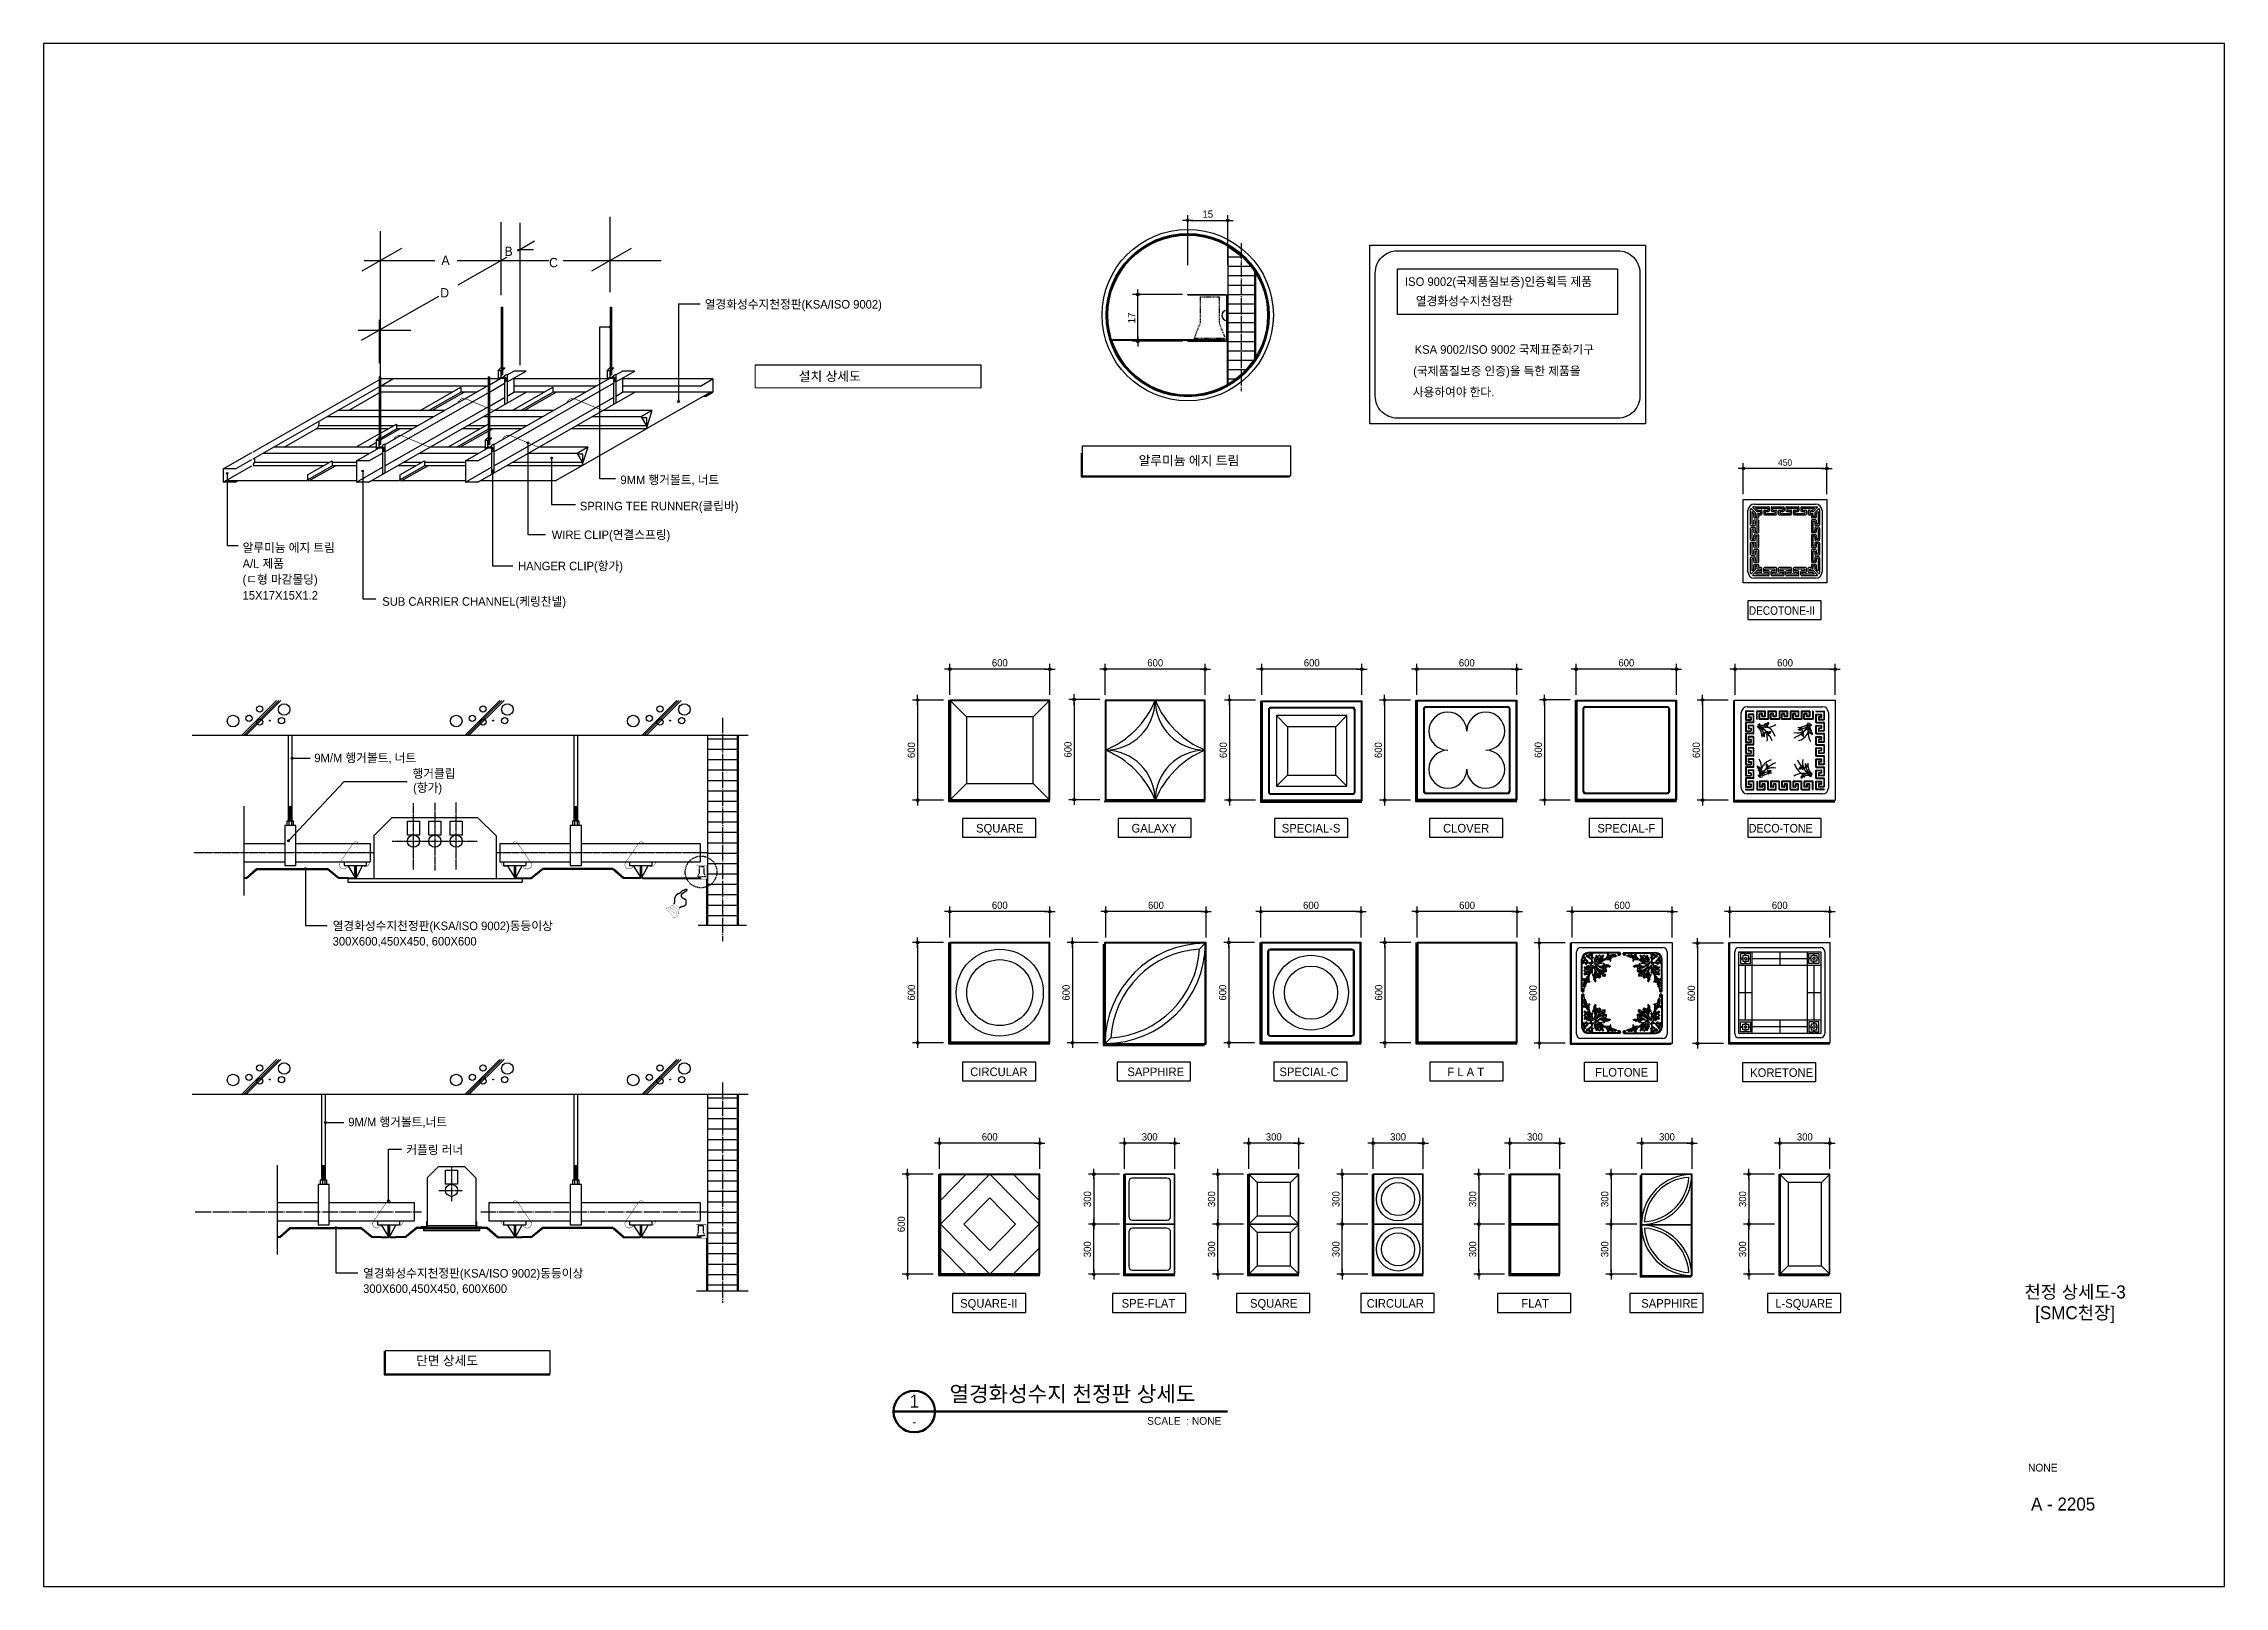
# Model space of a CAD drawing. Header units: millimetres. Extents: x 0 to 21000, y 0 to 5940.
# Drawn here: x 16800 to 21000, y 0 to 2970 of the extents above; entities that cross this region are included whole.
import ezdxf
from ezdxf.enums import TextEntityAlignment as Align

# ---------------------------------------------------------------- set-up
doc = ezdxf.new("R2010")
doc.units = ezdxf.units.MM
for name, pattern in [('CEN', [35, 30, -2, 1, -2]), ('CENTER', [2, 1.25, -0.25, 0.25, -0.25]), ('HS1', [2.5, 1.5, -1])]:
    doc.linetypes.add(name, pattern=pattern)
for name, color, linetype in [('2', 7, 'Continuous'), ('3TEX', 3, 'Continuous'), ('4A.TEC FORM-TEXT', 3, 'Continuous'), ('4A.TEC TEXT 2', 3, 'Continuous'), ('CEN', 1, 'CEN'), ('CW', 4, 'Continuous'), ('DIM', 7, 'Continuous'), ('FN', 4, 'Continuous'), ('HS1', 7, 'HS1'), ('SY', 1, 'Continuous'), ('TTL', 202, 'Continuous')]:
    doc.layers.add(name, color=color, linetype=linetype)
doc.styles.add('1', font='')
doc.styles.add('나눔고딕', font='')
doc.styles.add('돋움', font='')
doc.styles.get('1').set_extended_font_data('Dotum')
doc.styles.get('나눔고딕').set_extended_font_data('Dotum')
doc.styles.get('돋움').set_extended_font_data('Dotum')
doc.dimstyles.new('SAMOO-3', dxfattribs={"dimscale": 300, "dimtxt": 3.0005, "dimasz": 1, "dimexe": 2, "dimexo": 2, "dimgap": 1, "dimtad": 1, "dimdec": 0, "dimdsep": 46, "dimlunit": 6, "dimtxsty": '1', "dimblk1": 'DIMDOT', "dimblk2": 'DIMDOT', "dimsah": 1, "dimcen": 2.5, "dimdle": 1.5, "dimclrd": 8, "dimclre": 8, "dimclrt": 3, "dimadec": 0, "dimazin": 0, "dimtfac": 1, "dimtdec": 0, "dimtix": 1, "dimtmove": 2, "dimatfit": 3, "dimldrblk": 'DIMDOT', "dimfxl": 1, "dimtvp": 1, "dimtolj": 1, "dimtzin": 0, "dimarcsym": 0})

msp = doc.modelspace()

# ---------------------------------------------------------------- texts
at = {"layer": '3TEX', "color": 3, "lineweight": 50, "style": '1'}
for s, height, p in [('A', 18, (17566.2, 2544)), ('B', 18, (17687.7, 2561.2)), ('C', 18, (17773.6, 2539.4)), ('ISO 9002(국제품질보증)인증획득 제품', 16.5, (19422, 2503.6)), ('D', 18, (17563.8, 2481.3)), ('열경화성수지천정판(KSA/ISO 9002)', 16.5, (18073.3, 2459.9)), ('열경화성수지천정판', 16.5, (19442.8, 2466.1)), ('KSA 9002/ISO 9002 국제표준화기구', 16.5, (19440.6, 2372.9)), (' 설치 상세도', 18, (18247.8, 2320.7)), ('(국제품질보증 인증)을 득한 제품을', 16.5, (19437.7, 2331.4)), ('사용하여야 한다.', 16.5, (19437, 2290.9)), ('알루미늄 에지 트림', 18, (18908.9, 2158.4)), ('9MM 행거볼트, 너트', 16.5, (17910.9, 2122)), ('SPRING TEE RUNNER(클립바)', 16.5, (17832.7, 2071.5)), ('WIRE CLIP(연결스프링)', 16.5, (17778.6, 2016.2)), ('A/L 제품', 16.5, (17183.2, 1960.9)), ('알루미늄 에지 트림', 16.5, (17183.2, 1991.4)), ('HANGER CLIP(항가)', 16.5, (17713.7, 1956.1)), ('(ㄷ형 마감몰딩)', 16.5, (17183.2, 1930.3)), ('15X17X15X1.2', 16.5, (17183.2, 1899.7)), ('SUB CARRIER CHANNEL(케링찬넬)', 16.5, (17452.2, 1887.8)), ('9M/M 행거볼트, 너트', 16.5, (17321.3, 1586.7)), ('행거클립', 16.5, (17510.4, 1556.5)), ('(항가)', 16.5, (17511.6, 1529.3)), ('SQUARE', 16.5, (18595.9, 1451.3)), ('GALAXY', 16.5, (18895.3, 1451.3)), ('SPECIAL-S', 16.5, (19184.7, 1451.3)), ('CLOVER', 16.5, (19495.3, 1451.3)), ('SPECIAL-F', 16.5, (19792.4, 1451.3)), ('열경화성수지천정판(KSA/ISO 9002)동등이상', 16.5, (17356.7, 1263.3)), ('300X600,450X450, 600X600', 16.5, (17356.7, 1233.7)), ('CIRCULAR', 16.5, (18584.6, 982.3)), ('SAPPHIRE', 16.5, (18887.3, 982.3)), ('SPECIAL-C', 16.5, (19180.2, 982.3)), ('  F L A T', 16.5, (19491.5, 982.3)), ('FLOTONE', 16.5, (19788.2, 981.5)), ('KORETONE', 16.5, (20086.7, 980.9)), ('9M/M 행거볼트,너트', 16.5, (17386.8, 885.8)), ('커플링 러너', 16.5, (17498.4, 832.2)), ('열경화성수지천정판(KSA/ISO 9002)동등이상', 16.5, (17415.3, 594.5)), ('300X600,450X450, 600X600', 16.5, (17415.3, 564.9)), ('SQUARE-II', 16.5, (18565.1, 536.5)), ('SPE-FLAT', 16.5, (18876.2, 536.5)), ('SQUARE', 16.5, (19123.4, 536.5)), ('CIRCULAR', 16.5, (19348.1, 536.5)), ('FLAT', 16.5, (19646.1, 536.5)), ('SAPPHIRE', 16.5, (19877, 536.5)), ('L-SQUARE', 16.5, (20135, 536.5)), ('단면 상세도', 18, (17517.3, 425.5))]:
    msp.add_text(s, height=height, dxfattribs=at).set_placement(p)
for s, width, p in [('DECOTONE-II', 0.9, (20084.1, 1870.4)), ('DECO-TONE', 0.95, (20084.1, 1451.3))]:
    msp.add_text(s, height=16.5, dxfattribs=dict(at, width=width)).set_placement(p)
at = {"layer": '4A.TEC FORM-TEXT', "style": '돋움'}
msp.add_text('A - 2205', height=25, dxfattribs=at).set_placement((20689.4, 146), align=Align.CENTER)
at = {"layer": '4A.TEC TEXT 2', "style": '나눔고딕'}
for s, height, p in [('천정 상세도-3', 25, (20712.5, 554.3)), ('[SMC천장]', 25, (20712.5, 514.3)), ('NONE', 15, (20650.2, 221))]:
    msp.add_text(s, height=height, dxfattribs=at).set_placement(p, align=Align.CENTER)
at = {"layer": 'SY', "color": 3, "lineweight": 50, "style": '1'}
msp.add_text('열경화성수지 천정판 상세도', height=30, dxfattribs=at).set_placement((18544.7, 346.6), align=Align.BOTTOM_LEFT)
for s, height, p in [('1', 25, (18476.9, 356.6)), ('-', 15, (18476.9, 316.6))]:
    msp.add_text(s, height=height, dxfattribs=at).set_placement(p, align=Align.MIDDLE)
msp.add_text('SCALE  : NONE', height=15, dxfattribs=at).set_placement((19068.2, 306.6), align=Align.BOTTOM_RIGHT)

# ---------------------------------------------------------------- blocks, each defined once
blk = doc.blocks.new('DIMDOT')
at = {"color": 0}
blk.add_line((-2, 0), (2, 0), dxfattribs=at)
for radius in [0.5, 0.25]:
    blk.add_circle((0, 0), radius, dxfattribs=at)
blk = doc.blocks.new('*D3085')
at = {"layer": 'Defpoints', "color": 0, "transparency": 16777216}
for p in [(18545.1, 1765.9), (18545.1, 1706.3), (18737.9, 1706.3)]:
    blk.add_point(p, dxfattribs=at)
at = {"layer": 'DIM', "color": 8, "lineweight": -2, "transparency": 16777216}
for p, q in [((18545.1, 1716.3), (18545.1, 1775.9)), ((18732.9, 1765.9), (18550.1, 1765.9)), ((18737.9, 1716.3), (18737.9, 1775.9))]:
    blk.add_line(p, q, dxfattribs=at)
at = {"layer": 'DIM', "color": 8, "lineweight": -2, "transparency": 16777216, "xscale": 5, "yscale": 5, "zscale": 5, "rotation": 180}
blk.add_blockref('DIMDOT', (18545.1, 1765.9), dxfattribs=at)
at = {"layer": 'DIM', "color": 8, "lineweight": -2, "transparency": 16777216, "xscale": 5, "yscale": 5, "zscale": 5}
blk.add_blockref('DIMDOT', (18737.9, 1765.9), dxfattribs=at)
at = {"layer": 'DIM', "color": 3, "transparency": 16777216, "insert": (18641.5, 1777.9), "char_height": 14, "attachment_point": 5, "style": '1'}
blk.add_mtext('\\A1;600', dxfattribs=at)
blk = doc.blocks.new('*D3086')
at = {"layer": 'Defpoints', "color": 0, "transparency": 16777216}
for p in [(18844.5, 1765.9), (18844.5, 1706.3), (19037.3, 1706.3)]:
    blk.add_point(p, dxfattribs=at)
at = {"layer": 'DIM', "color": 8, "lineweight": -2, "transparency": 16777216}
for p, q in [((18844.5, 1716.3), (18844.5, 1775.9)), ((19032.3, 1765.9), (18849.5, 1765.9)), ((19037.3, 1716.3), (19037.3, 1775.9))]:
    blk.add_line(p, q, dxfattribs=at)
at = {"layer": 'DIM', "color": 8, "lineweight": -2, "transparency": 16777216, "xscale": 5, "yscale": 5, "zscale": 5, "rotation": 180}
blk.add_blockref('DIMDOT', (18844.5, 1765.9), dxfattribs=at)
at = {"layer": 'DIM', "color": 8, "lineweight": -2, "transparency": 16777216, "xscale": 5, "yscale": 5, "zscale": 5}
blk.add_blockref('DIMDOT', (19037.3, 1765.9), dxfattribs=at)
at = {"layer": 'DIM', "color": 3, "transparency": 16777216, "insert": (18940.9, 1777.9), "char_height": 14, "attachment_point": 5, "style": '1'}
blk.add_mtext('\\A1;600', dxfattribs=at)
blk = doc.blocks.new('*D3087')
at = {"layer": 'Defpoints', "color": 0, "transparency": 16777216}
for p in [(19145.9, 1765.9), (19145.9, 1706.3), (19338.8, 1706.3)]:
    blk.add_point(p, dxfattribs=at)
at = {"layer": 'DIM', "color": 8, "lineweight": -2, "transparency": 16777216}
for p, q in [((19145.9, 1716.3), (19145.9, 1775.9)), ((19333.8, 1765.9), (19150.9, 1765.9)), ((19338.8, 1716.3), (19338.8, 1775.9))]:
    blk.add_line(p, q, dxfattribs=at)
at = {"layer": 'DIM', "color": 8, "lineweight": -2, "transparency": 16777216, "xscale": 5, "yscale": 5, "zscale": 5, "rotation": 180}
blk.add_blockref('DIMDOT', (19145.9, 1765.9), dxfattribs=at)
at = {"layer": 'DIM', "color": 8, "lineweight": -2, "transparency": 16777216, "xscale": 5, "yscale": 5, "zscale": 5}
blk.add_blockref('DIMDOT', (19338.8, 1765.9), dxfattribs=at)
at = {"layer": 'DIM', "color": 3, "transparency": 16777216, "insert": (19242.3, 1777.9), "char_height": 14, "attachment_point": 5, "style": '1'}
blk.add_mtext('\\A1;600', dxfattribs=at)
blk = doc.blocks.new('*D3088')
at = {"layer": 'Defpoints', "color": 0, "transparency": 16777216}
for p in [(19444.5, 1765.9), (19444.5, 1706.3), (19637.3, 1706.3)]:
    blk.add_point(p, dxfattribs=at)
at = {"layer": 'DIM', "color": 8, "lineweight": -2, "transparency": 16777216}
for p, q in [((19444.5, 1716.3), (19444.5, 1775.9)), ((19632.3, 1765.9), (19449.5, 1765.9)), ((19637.3, 1716.3), (19637.3, 1775.9))]:
    blk.add_line(p, q, dxfattribs=at)
at = {"layer": 'DIM', "color": 8, "lineweight": -2, "transparency": 16777216, "xscale": 5, "yscale": 5, "zscale": 5, "rotation": 180}
blk.add_blockref('DIMDOT', (19444.5, 1765.9), dxfattribs=at)
at = {"layer": 'DIM', "color": 8, "lineweight": -2, "transparency": 16777216, "xscale": 5, "yscale": 5, "zscale": 5}
blk.add_blockref('DIMDOT', (19637.3, 1765.9), dxfattribs=at)
at = {"layer": 'DIM', "color": 3, "transparency": 16777216, "insert": (19540.9, 1777.9), "char_height": 14, "attachment_point": 5, "style": '1'}
blk.add_mtext('\\A1;600', dxfattribs=at)
blk = doc.blocks.new('*D3089')
at = {"layer": 'Defpoints', "color": 0, "transparency": 16777216}
for p in [(19751.8, 1765.9), (19751.8, 1706.3), (19944.6, 1706.3)]:
    blk.add_point(p, dxfattribs=at)
at = {"layer": 'DIM', "color": 8, "lineweight": -2, "transparency": 16777216}
for p, q in [((19751.8, 1716.3), (19751.8, 1775.9)), ((19939.6, 1765.9), (19756.8, 1765.9)), ((19944.6, 1716.3), (19944.6, 1775.9))]:
    blk.add_line(p, q, dxfattribs=at)
at = {"layer": 'DIM', "color": 8, "lineweight": -2, "transparency": 16777216, "xscale": 5, "yscale": 5, "zscale": 5, "rotation": 180}
blk.add_blockref('DIMDOT', (19751.8, 1765.9), dxfattribs=at)
at = {"layer": 'DIM', "color": 8, "lineweight": -2, "transparency": 16777216, "xscale": 5, "yscale": 5, "zscale": 5}
blk.add_blockref('DIMDOT', (19944.6, 1765.9), dxfattribs=at)
at = {"layer": 'DIM', "color": 3, "transparency": 16777216, "insert": (19848.2, 1777.9), "char_height": 14, "attachment_point": 5, "style": '1'}
blk.add_mtext('\\A1;600', dxfattribs=at)
blk = doc.blocks.new('*D3090')
at = {"layer": 'Defpoints', "color": 0, "transparency": 16777216}
for p in [(20057.5, 1765.9), (20057.5, 1706.3), (20250.3, 1706.3)]:
    blk.add_point(p, dxfattribs=at)
at = {"layer": 'DIM', "color": 8, "lineweight": -2, "transparency": 16777216}
for p, q in [((20057.5, 1716.3), (20057.5, 1775.9)), ((20245.3, 1765.9), (20062.5, 1765.9)), ((20250.3, 1716.3), (20250.3, 1775.9))]:
    blk.add_line(p, q, dxfattribs=at)
at = {"layer": 'DIM', "color": 8, "lineweight": -2, "transparency": 16777216, "xscale": 5, "yscale": 5, "zscale": 5, "rotation": 180}
blk.add_blockref('DIMDOT', (20057.5, 1765.9), dxfattribs=at)
at = {"layer": 'DIM', "color": 8, "lineweight": -2, "transparency": 16777216, "xscale": 5, "yscale": 5, "zscale": 5}
blk.add_blockref('DIMDOT', (20250.3, 1765.9), dxfattribs=at)
at = {"layer": 'DIM', "color": 3, "transparency": 16777216, "insert": (20153.9, 1777.9), "char_height": 14, "attachment_point": 5, "style": '1'}
blk.add_mtext('\\A1;600', dxfattribs=at)
blk = doc.blocks.new('*D3091')
at = {"layer": 'Defpoints', "color": 0, "transparency": 16777216}
for p in [(18542.9, 1706.3), (18483.3, 1513.4), (18542.9, 1513.4)]:
    blk.add_point(p, dxfattribs=at)
at = {"layer": 'DIM', "color": 8, "lineweight": -2, "transparency": 16777216}
for p, q in [((18532.9, 1706.3), (18473.3, 1706.3)), ((18483.3, 1701.3), (18483.3, 1518.4)), ((18532.9, 1513.4), (18473.3, 1513.4))]:
    blk.add_line(p, q, dxfattribs=at)
at = {"layer": 'DIM', "color": 8, "lineweight": -2, "transparency": 16777216, "xscale": 5, "yscale": 5, "zscale": 5}
for p, rotation in [((18483.3, 1706.3), 90), ((18483.3, 1513.4), 270)]:
    blk.add_blockref('DIMDOT', p, dxfattribs=dict(at, rotation=rotation))
at = {"layer": 'DIM', "color": 3, "transparency": 16777216, "insert": (18471.3, 1609.9), "char_height": 14, "attachment_point": 5, "rotation": 90, "style": '1'}
blk.add_mtext('\\A1;600', dxfattribs=at)
blk = doc.blocks.new('*D3092')
at = {"layer": 'Defpoints', "color": 0, "transparency": 16777216}
for p in [(18844.5, 1707.4), (18784.8, 1514.5), (18844.5, 1514.5)]:
    blk.add_point(p, dxfattribs=at)
at = {"layer": 'DIM', "color": 8, "lineweight": -2, "transparency": 16777216}
for p, q in [((18834.5, 1707.4), (18774.8, 1707.4)), ((18784.8, 1702.4), (18784.8, 1519.5)), ((18834.5, 1514.5), (18774.8, 1514.5))]:
    blk.add_line(p, q, dxfattribs=at)
at = {"layer": 'DIM', "color": 8, "lineweight": -2, "transparency": 16777216, "xscale": 5, "yscale": 5, "zscale": 5}
for p, rotation in [((18784.8, 1707.4), 90), ((18784.8, 1514.5), 270)]:
    blk.add_blockref('DIMDOT', p, dxfattribs=dict(at, rotation=rotation))
at = {"layer": 'DIM', "color": 3, "transparency": 16777216, "insert": (18772.8, 1610.9), "char_height": 14, "attachment_point": 5, "rotation": 90, "style": '1'}
blk.add_mtext('\\A1;600', dxfattribs=at)
blk = doc.blocks.new('*D3093')
at = {"layer": 'Defpoints', "color": 0, "transparency": 16777216}
for p in [(19143.8, 1706.3), (19084.1, 1513.4), (19143.8, 1513.4)]:
    blk.add_point(p, dxfattribs=at)
at = {"layer": 'DIM', "color": 8, "lineweight": -2, "transparency": 16777216}
for p, q in [((19133.8, 1706.3), (19074.1, 1706.3)), ((19084.1, 1701.3), (19084.1, 1518.4)), ((19133.8, 1513.4), (19074.1, 1513.4))]:
    blk.add_line(p, q, dxfattribs=at)
at = {"layer": 'DIM', "color": 8, "lineweight": -2, "transparency": 16777216, "xscale": 5, "yscale": 5, "zscale": 5}
for p, rotation in [((19084.1, 1706.3), 90), ((19084.1, 1513.4), 270)]:
    blk.add_blockref('DIMDOT', p, dxfattribs=dict(at, rotation=rotation))
at = {"layer": 'DIM', "color": 3, "transparency": 16777216, "insert": (19072.1, 1609.9), "char_height": 14, "attachment_point": 5, "rotation": 90, "style": '1'}
blk.add_mtext('\\A1;600', dxfattribs=at)
blk = doc.blocks.new('*D3094')
at = {"layer": 'Defpoints', "color": 0, "transparency": 16777216}
for p in [(19442.3, 1706.3), (19382.7, 1513.4), (19442.3, 1513.4)]:
    blk.add_point(p, dxfattribs=at)
at = {"layer": 'DIM', "color": 8, "lineweight": -2, "transparency": 16777216}
for p, q in [((19432.3, 1706.3), (19372.7, 1706.3)), ((19382.7, 1701.3), (19382.7, 1518.4)), ((19432.3, 1513.4), (19372.7, 1513.4))]:
    blk.add_line(p, q, dxfattribs=at)
at = {"layer": 'DIM', "color": 8, "lineweight": -2, "transparency": 16777216, "xscale": 5, "yscale": 5, "zscale": 5}
for p, rotation in [((19382.7, 1706.3), 90), ((19382.7, 1513.4), 270)]:
    blk.add_blockref('DIMDOT', p, dxfattribs=dict(at, rotation=rotation))
at = {"layer": 'DIM', "color": 3, "transparency": 16777216, "insert": (19370.7, 1609.9), "char_height": 14, "attachment_point": 5, "rotation": 90, "style": '1'}
blk.add_mtext('\\A1;600', dxfattribs=at)
blk = doc.blocks.new('*D3095')
at = {"layer": 'Defpoints', "color": 0, "transparency": 16777216}
for p in [(19750.3, 1706.6), (19690.7, 1513.8), (19750.3, 1513.8)]:
    blk.add_point(p, dxfattribs=at)
at = {"layer": 'DIM', "color": 8, "lineweight": -2, "transparency": 16777216}
for p, q in [((19740.3, 1706.6), (19680.7, 1706.6)), ((19690.7, 1701.6), (19690.7, 1518.8)), ((19740.3, 1513.8), (19680.7, 1513.8))]:
    blk.add_line(p, q, dxfattribs=at)
at = {"layer": 'DIM', "color": 8, "lineweight": -2, "transparency": 16777216, "xscale": 5, "yscale": 5, "zscale": 5}
for p, rotation in [((19690.7, 1706.6), 90), ((19690.7, 1513.8), 270)]:
    blk.add_blockref('DIMDOT', p, dxfattribs=dict(at, rotation=rotation))
at = {"layer": 'DIM', "color": 3, "transparency": 16777216, "insert": (19678.7, 1610.2), "char_height": 14, "attachment_point": 5, "rotation": 90, "style": '1'}
blk.add_mtext('\\A1;600', dxfattribs=at)
blk = doc.blocks.new('*D3096')
at = {"layer": 'Defpoints', "color": 0, "transparency": 16777216}
for p in [(20054.6, 1706.3), (19994.9, 1513.4), (20054.6, 1513.4)]:
    blk.add_point(p, dxfattribs=at)
at = {"layer": 'DIM', "color": 8, "lineweight": -2, "transparency": 16777216}
for p, q in [((20044.6, 1706.3), (19984.9, 1706.3)), ((19994.9, 1701.3), (19994.9, 1518.4)), ((20044.6, 1513.4), (19984.9, 1513.4))]:
    blk.add_line(p, q, dxfattribs=at)
at = {"layer": 'DIM', "color": 8, "lineweight": -2, "transparency": 16777216, "xscale": 5, "yscale": 5, "zscale": 5}
for p, rotation in [((19994.9, 1706.3), 90), ((19994.9, 1513.4), 270)]:
    blk.add_blockref('DIMDOT', p, dxfattribs=dict(at, rotation=rotation))
at = {"layer": 'DIM', "color": 3, "transparency": 16777216, "insert": (19982.9, 1609.9), "char_height": 14, "attachment_point": 5, "rotation": 90, "style": '1'}
blk.add_mtext('\\A1;600', dxfattribs=at)
blk = doc.blocks.new('*D3097')
at = {"layer": 'Defpoints', "color": 0, "transparency": 16777216}
for p in [(18545.1, 1299), (18545.1, 1239.4), (18737.9, 1239.4)]:
    blk.add_point(p, dxfattribs=at)
at = {"layer": 'DIM', "color": 8, "lineweight": -2, "transparency": 16777216}
for p, q in [((18545.1, 1249.4), (18545.1, 1309)), ((18737.9, 1249.4), (18737.9, 1309)), ((18732.9, 1299), (18550.1, 1299))]:
    blk.add_line(p, q, dxfattribs=at)
at = {"layer": 'DIM', "color": 8, "lineweight": -2, "transparency": 16777216, "xscale": 5, "yscale": 5, "zscale": 5, "rotation": 180}
blk.add_blockref('DIMDOT', (18545.1, 1299), dxfattribs=at)
at = {"layer": 'DIM', "color": 8, "lineweight": -2, "transparency": 16777216, "xscale": 5, "yscale": 5, "zscale": 5}
blk.add_blockref('DIMDOT', (18737.9, 1299), dxfattribs=at)
at = {"layer": 'DIM', "color": 3, "transparency": 16777216, "insert": (18641.5, 1311.1), "char_height": 14, "attachment_point": 5, "style": '1'}
blk.add_mtext('\\A1;600', dxfattribs=at)
blk = doc.blocks.new('*D3098')
at = {"layer": 'Defpoints', "color": 0, "transparency": 16777216}
for p in [(18845.9, 1299), (18845.9, 1239.4), (19038.8, 1239.4)]:
    blk.add_point(p, dxfattribs=at)
at = {"layer": 'DIM', "color": 8, "lineweight": -2, "transparency": 16777216}
for p, q in [((18845.9, 1249.4), (18845.9, 1309)), ((19038.8, 1249.4), (19038.8, 1309)), ((19033.8, 1299), (18850.9, 1299))]:
    blk.add_line(p, q, dxfattribs=at)
at = {"layer": 'DIM', "color": 8, "lineweight": -2, "transparency": 16777216, "xscale": 5, "yscale": 5, "zscale": 5, "rotation": 180}
blk.add_blockref('DIMDOT', (18845.9, 1299), dxfattribs=at)
at = {"layer": 'DIM', "color": 8, "lineweight": -2, "transparency": 16777216, "xscale": 5, "yscale": 5, "zscale": 5}
blk.add_blockref('DIMDOT', (19038.8, 1299), dxfattribs=at)
at = {"layer": 'DIM', "color": 3, "transparency": 16777216, "insert": (18942.3, 1311.1), "char_height": 14, "attachment_point": 5, "style": '1'}
blk.add_mtext('\\A1;600', dxfattribs=at)
blk = doc.blocks.new('*D3099')
at = {"layer": 'Defpoints', "color": 0, "transparency": 16777216}
for p in [(19144.5, 1299), (19144.5, 1239.4), (19337.3, 1239.4)]:
    blk.add_point(p, dxfattribs=at)
at = {"layer": 'DIM', "color": 8, "lineweight": -2, "transparency": 16777216}
for p, q in [((19144.5, 1249.4), (19144.5, 1309)), ((19337.3, 1249.4), (19337.3, 1309)), ((19332.3, 1299), (19149.5, 1299))]:
    blk.add_line(p, q, dxfattribs=at)
at = {"layer": 'DIM', "color": 8, "lineweight": -2, "transparency": 16777216, "xscale": 5, "yscale": 5, "zscale": 5, "rotation": 180}
blk.add_blockref('DIMDOT', (19144.5, 1299), dxfattribs=at)
at = {"layer": 'DIM', "color": 8, "lineweight": -2, "transparency": 16777216, "xscale": 5, "yscale": 5, "zscale": 5}
blk.add_blockref('DIMDOT', (19337.3, 1299), dxfattribs=at)
at = {"layer": 'DIM', "color": 3, "transparency": 16777216, "insert": (19240.9, 1311.1), "char_height": 14, "attachment_point": 5, "style": '1'}
blk.add_mtext('\\A1;600', dxfattribs=at)
blk = doc.blocks.new('*D3100')
at = {"layer": 'Defpoints', "color": 0, "transparency": 16777216}
for p in [(19445.1, 1299), (19445.1, 1239.4), (19638, 1239.4)]:
    blk.add_point(p, dxfattribs=at)
at = {"layer": 'DIM', "color": 8, "lineweight": -2, "transparency": 16777216}
for p, q in [((19445.1, 1249.4), (19445.1, 1309)), ((19638, 1249.4), (19638, 1309)), ((19633, 1299), (19450.1, 1299))]:
    blk.add_line(p, q, dxfattribs=at)
at = {"layer": 'DIM', "color": 8, "lineweight": -2, "transparency": 16777216, "xscale": 5, "yscale": 5, "zscale": 5, "rotation": 180}
blk.add_blockref('DIMDOT', (19445.1, 1299), dxfattribs=at)
at = {"layer": 'DIM', "color": 8, "lineweight": -2, "transparency": 16777216, "xscale": 5, "yscale": 5, "zscale": 5}
blk.add_blockref('DIMDOT', (19638, 1299), dxfattribs=at)
at = {"layer": 'DIM', "color": 3, "transparency": 16777216, "insert": (19541.5, 1311.1), "char_height": 14, "attachment_point": 5, "style": '1'}
blk.add_mtext('\\A1;600', dxfattribs=at)
blk = doc.blocks.new('*D3101')
at = {"layer": 'Defpoints', "color": 0, "transparency": 16777216}
for p in [(19743.8, 1299), (19743.8, 1239.4), (19936.6, 1239.4)]:
    blk.add_point(p, dxfattribs=at)
at = {"layer": 'DIM', "color": 8, "lineweight": -2, "transparency": 16777216}
for p, q in [((19743.8, 1249.4), (19743.8, 1309)), ((19936.6, 1249.4), (19936.6, 1309)), ((19931.6, 1299), (19748.8, 1299))]:
    blk.add_line(p, q, dxfattribs=at)
at = {"layer": 'DIM', "color": 8, "lineweight": -2, "transparency": 16777216, "xscale": 5, "yscale": 5, "zscale": 5, "rotation": 180}
blk.add_blockref('DIMDOT', (19743.8, 1299), dxfattribs=at)
at = {"layer": 'DIM', "color": 8, "lineweight": -2, "transparency": 16777216, "xscale": 5, "yscale": 5, "zscale": 5}
blk.add_blockref('DIMDOT', (19936.6, 1299), dxfattribs=at)
at = {"layer": 'DIM', "color": 3, "transparency": 16777216, "insert": (19840.2, 1311.1), "char_height": 14, "attachment_point": 5, "style": '1'}
blk.add_mtext('\\A1;600', dxfattribs=at)
blk = doc.blocks.new('*D3102')
at = {"layer": 'Defpoints', "color": 0, "transparency": 16777216}
for p in [(20047.3, 1299), (20047.3, 1239.4), (20240.1, 1239.4)]:
    blk.add_point(p, dxfattribs=at)
at = {"layer": 'DIM', "color": 8, "lineweight": -2, "transparency": 16777216}
for p, q in [((20047.3, 1249.4), (20047.3, 1309)), ((20240.1, 1249.4), (20240.1, 1309)), ((20235.1, 1299), (20052.3, 1299))]:
    blk.add_line(p, q, dxfattribs=at)
at = {"layer": 'DIM', "color": 8, "lineweight": -2, "transparency": 16777216, "xscale": 5, "yscale": 5, "zscale": 5, "rotation": 180}
blk.add_blockref('DIMDOT', (20047.3, 1299), dxfattribs=at)
at = {"layer": 'DIM', "color": 8, "lineweight": -2, "transparency": 16777216, "xscale": 5, "yscale": 5, "zscale": 5}
blk.add_blockref('DIMDOT', (20240.1, 1299), dxfattribs=at)
at = {"layer": 'DIM', "color": 3, "transparency": 16777216, "insert": (20143.7, 1311.1), "char_height": 14, "attachment_point": 5, "style": '1'}
blk.add_mtext('\\A1;600', dxfattribs=at)
blk = doc.blocks.new('*D3103')
at = {"layer": 'Defpoints', "color": 0, "transparency": 16777216}
for p in [(18542.9, 1239.4), (18483.3, 1046.5), (18542.9, 1046.5)]:
    blk.add_point(p, dxfattribs=at)
at = {"layer": 'DIM', "color": 8, "lineweight": -2, "transparency": 16777216}
for p, q in [((18532.9, 1239.4), (18473.3, 1239.4)), ((18483.3, 1234.4), (18483.3, 1051.5)), ((18532.9, 1046.5), (18473.3, 1046.5))]:
    blk.add_line(p, q, dxfattribs=at)
at = {"layer": 'DIM', "color": 8, "lineweight": -2, "transparency": 16777216, "xscale": 5, "yscale": 5, "zscale": 5}
for p, rotation in [((18483.3, 1239.4), 90), ((18483.3, 1046.5), 270)]:
    blk.add_blockref('DIMDOT', p, dxfattribs=dict(at, rotation=rotation))
at = {"layer": 'DIM', "color": 3, "transparency": 16777216, "insert": (18471.3, 1143), "char_height": 14, "attachment_point": 5, "rotation": 90, "style": '1'}
blk.add_mtext('\\A1;600', dxfattribs=at)
blk = doc.blocks.new('*D3104')
at = {"layer": 'Defpoints', "color": 0, "transparency": 16777216}
for p in [(18840.9, 1239.4), (18781.3, 1046.5), (18840.9, 1046.5)]:
    blk.add_point(p, dxfattribs=at)
at = {"layer": 'DIM', "color": 8, "lineweight": -2, "transparency": 16777216}
for p, q in [((18830.9, 1239.4), (18771.3, 1239.4)), ((18781.3, 1234.4), (18781.3, 1051.5)), ((18830.9, 1046.5), (18771.3, 1046.5))]:
    blk.add_line(p, q, dxfattribs=at)
at = {"layer": 'DIM', "color": 8, "lineweight": -2, "transparency": 16777216, "xscale": 5, "yscale": 5, "zscale": 5}
for p, rotation in [((18781.3, 1239.4), 90), ((18781.3, 1046.5), 270)]:
    blk.add_blockref('DIMDOT', p, dxfattribs=dict(at, rotation=rotation))
at = {"layer": 'DIM', "color": 3, "transparency": 16777216, "insert": (18769.2, 1143), "char_height": 14, "attachment_point": 5, "rotation": 90, "style": '1'}
blk.add_mtext('\\A1;600', dxfattribs=at)
blk = doc.blocks.new('*D3105')
at = {"layer": 'Defpoints', "color": 0, "transparency": 16777216}
for p in [(19142.3, 1239.4), (19082.7, 1046.5), (19142.3, 1046.5)]:
    blk.add_point(p, dxfattribs=at)
at = {"layer": 'DIM', "color": 8, "lineweight": -2, "transparency": 16777216}
for p, q in [((19132.3, 1239.4), (19072.7, 1239.4)), ((19082.7, 1234.4), (19082.7, 1051.5)), ((19132.3, 1046.5), (19072.7, 1046.5))]:
    blk.add_line(p, q, dxfattribs=at)
at = {"layer": 'DIM', "color": 8, "lineweight": -2, "transparency": 16777216, "xscale": 5, "yscale": 5, "zscale": 5}
for p, rotation in [((19082.7, 1239.4), 90), ((19082.7, 1046.5), 270)]:
    blk.add_blockref('DIMDOT', p, dxfattribs=dict(at, rotation=rotation))
at = {"layer": 'DIM', "color": 3, "transparency": 16777216, "insert": (19070.7, 1143), "char_height": 14, "attachment_point": 5, "rotation": 90, "style": '1'}
blk.add_mtext('\\A1;600', dxfattribs=at)
blk = doc.blocks.new('*D3106')
at = {"layer": 'Defpoints', "color": 0, "transparency": 16777216}
for p in [(19443, 1239.4), (19383.3, 1046.5), (19443, 1046.5)]:
    blk.add_point(p, dxfattribs=at)
at = {"layer": 'DIM', "color": 8, "lineweight": -2, "transparency": 16777216}
for p, q in [((19433, 1239.4), (19373.3, 1239.4)), ((19383.3, 1234.4), (19383.3, 1051.5)), ((19433, 1046.5), (19373.3, 1046.5))]:
    blk.add_line(p, q, dxfattribs=at)
at = {"layer": 'DIM', "color": 8, "lineweight": -2, "transparency": 16777216, "xscale": 5, "yscale": 5, "zscale": 5}
for p, rotation in [((19383.3, 1239.4), 90), ((19383.3, 1046.5), 270)]:
    blk.add_blockref('DIMDOT', p, dxfattribs=dict(at, rotation=rotation))
at = {"layer": 'DIM', "color": 3, "transparency": 16777216, "insert": (19371.3, 1143), "char_height": 14, "attachment_point": 5, "rotation": 90, "style": '1'}
blk.add_mtext('\\A1;600', dxfattribs=at)
blk = doc.blocks.new('*D3107')
at = {"layer": 'Defpoints', "color": 0, "transparency": 16777216}
for p in [(19740.2, 1238.6), (19680.6, 1045.7), (19740.2, 1045.7)]:
    blk.add_point(p, dxfattribs=at)
at = {"layer": 'DIM', "color": 8, "lineweight": -2, "transparency": 16777216}
for p, q in [((19730.2, 1238.6), (19670.6, 1238.6)), ((19680.6, 1233.6), (19680.6, 1050.7)), ((19730.2, 1045.7), (19670.6, 1045.7))]:
    blk.add_line(p, q, dxfattribs=at)
at = {"layer": 'DIM', "color": 8, "lineweight": -2, "transparency": 16777216, "xscale": 5, "yscale": 5, "zscale": 5}
for p, rotation in [((19680.6, 1238.6), 90), ((19680.6, 1045.7), 270)]:
    blk.add_blockref('DIMDOT', p, dxfattribs=dict(at, rotation=rotation))
at = {"layer": 'DIM', "color": 3, "transparency": 16777216, "insert": (19668.6, 1142.2), "char_height": 14, "attachment_point": 5, "rotation": 90, "style": '1'}
blk.add_mtext('\\A1;600', dxfattribs=at)
blk = doc.blocks.new('*D3108')
at = {"layer": 'Defpoints', "color": 0, "transparency": 16777216}
for p in [(20045.1, 1238.1), (19985.5, 1045.2), (20045.1, 1045.2)]:
    blk.add_point(p, dxfattribs=at)
at = {"layer": 'DIM', "color": 8, "lineweight": -2, "transparency": 16777216}
for p, q in [((20035.1, 1238.1), (19975.5, 1238.1)), ((19985.5, 1233.1), (19985.5, 1050.2)), ((20035.1, 1045.2), (19975.5, 1045.2))]:
    blk.add_line(p, q, dxfattribs=at)
at = {"layer": 'DIM', "color": 8, "lineweight": -2, "transparency": 16777216, "xscale": 5, "yscale": 5, "zscale": 5}
for p, rotation in [((19985.5, 1238.1), 90), ((19985.5, 1045.2), 270)]:
    blk.add_blockref('DIMDOT', p, dxfattribs=dict(at, rotation=rotation))
at = {"layer": 'DIM', "color": 3, "transparency": 16777216, "insert": (19973.5, 1141.7), "char_height": 14, "attachment_point": 5, "rotation": 90, "style": '1'}
blk.add_mtext('\\A1;600', dxfattribs=at)
blk = doc.blocks.new('*D3109')
at = {"layer": 'Defpoints', "color": 0, "transparency": 16777216}
for p in [(18525.6, 853.3), (18525.6, 793.7), (18718.5, 793.7)]:
    blk.add_point(p, dxfattribs=at)
at = {"layer": 'DIM', "color": 8, "lineweight": -2, "transparency": 16777216}
for p, q in [((18525.6, 803.7), (18525.6, 863.3)), ((18713.5, 853.3), (18530.6, 853.3)), ((18718.5, 803.7), (18718.5, 863.3))]:
    blk.add_line(p, q, dxfattribs=at)
at = {"layer": 'DIM', "color": 8, "lineweight": -2, "transparency": 16777216, "xscale": 5, "yscale": 5, "zscale": 5, "rotation": 180}
blk.add_blockref('DIMDOT', (18525.6, 853.3), dxfattribs=at)
at = {"layer": 'DIM', "color": 8, "lineweight": -2, "transparency": 16777216, "xscale": 5, "yscale": 5, "zscale": 5}
blk.add_blockref('DIMDOT', (18718.5, 853.3), dxfattribs=at)
at = {"layer": 'DIM', "color": 3, "transparency": 16777216, "insert": (18622.1, 865.3), "char_height": 14, "attachment_point": 5, "style": '1'}
blk.add_mtext('\\A1;600', dxfattribs=at)
blk = doc.blocks.new('*D3110')
at = {"layer": 'Defpoints', "color": 0, "transparency": 16777216}
for p in [(18523.5, 793.7), (18463.8, 600.8), (18523.5, 600.8)]:
    blk.add_point(p, dxfattribs=at)
at = {"layer": 'DIM', "color": 8, "lineweight": -2, "transparency": 16777216}
for p, q in [((18513.5, 793.7), (18453.8, 793.7)), ((18463.8, 788.7), (18463.8, 605.8)), ((18513.5, 600.8), (18453.8, 600.8))]:
    blk.add_line(p, q, dxfattribs=at)
at = {"layer": 'DIM', "color": 8, "lineweight": -2, "transparency": 16777216, "xscale": 5, "yscale": 5, "zscale": 5}
for p, rotation in [((18463.8, 793.7), 90), ((18463.8, 600.8), 270)]:
    blk.add_blockref('DIMDOT', p, dxfattribs=dict(at, rotation=rotation))
at = {"layer": 'DIM', "color": 3, "transparency": 16777216, "insert": (18451.8, 697.2), "char_height": 14, "attachment_point": 5, "rotation": 90, "style": '1'}
blk.add_mtext('\\A1;600', dxfattribs=at)
blk = doc.blocks.new('*D3111')
at = {"layer": 'Defpoints', "color": 0, "transparency": 16777216}
for p in [(18882, 853.3), (18882, 793.7), (18978.4, 793.7)]:
    blk.add_point(p, dxfattribs=at)
at = {"layer": 'DIM', "color": 8, "lineweight": -2, "transparency": 16777216}
for p, q in [((18882, 803.7), (18882, 863.3)), ((18973.4, 853.3), (18887, 853.3)), ((18978.4, 803.7), (18978.4, 863.3))]:
    blk.add_line(p, q, dxfattribs=at)
at = {"layer": 'DIM', "color": 8, "lineweight": -2, "transparency": 16777216, "xscale": 5, "yscale": 5, "zscale": 5, "rotation": 180}
blk.add_blockref('DIMDOT', (18882, 853.3), dxfattribs=at)
at = {"layer": 'DIM', "color": 8, "lineweight": -2, "transparency": 16777216, "xscale": 5, "yscale": 5, "zscale": 5}
blk.add_blockref('DIMDOT', (18978.4, 853.3), dxfattribs=at)
at = {"layer": 'DIM', "color": 3, "transparency": 16777216, "insert": (18930.2, 865.3), "char_height": 14, "attachment_point": 5, "style": '1'}
blk.add_mtext('\\A1;300', dxfattribs=at)
blk = doc.blocks.new('*D3112')
at = {"layer": 'Defpoints', "color": 0, "transparency": 16777216}
for p in [(19121, 853.3), (19121, 793.7), (19217.5, 793.7)]:
    blk.add_point(p, dxfattribs=at)
at = {"layer": 'DIM', "color": 8, "lineweight": -2, "transparency": 16777216}
for p, q in [((19121, 803.7), (19121, 863.3)), ((19212.5, 853.3), (19126, 853.3)), ((19217.5, 803.7), (19217.5, 863.3))]:
    blk.add_line(p, q, dxfattribs=at)
at = {"layer": 'DIM', "color": 8, "lineweight": -2, "transparency": 16777216, "xscale": 5, "yscale": 5, "zscale": 5, "rotation": 180}
blk.add_blockref('DIMDOT', (19121, 853.3), dxfattribs=at)
at = {"layer": 'DIM', "color": 8, "lineweight": -2, "transparency": 16777216, "xscale": 5, "yscale": 5, "zscale": 5}
blk.add_blockref('DIMDOT', (19217.5, 853.3), dxfattribs=at)
at = {"layer": 'DIM', "color": 3, "transparency": 16777216, "insert": (19169.2, 865.3), "char_height": 14, "attachment_point": 5, "style": '1'}
blk.add_mtext('\\A1;300', dxfattribs=at)
blk = doc.blocks.new('*D3113')
at = {"layer": 'Defpoints', "color": 0, "transparency": 16777216}
for p in [(19360.5, 853.3), (19360.5, 793.7), (19456.9, 793.7)]:
    blk.add_point(p, dxfattribs=at)
at = {"layer": 'DIM', "color": 8, "lineweight": -2, "transparency": 16777216}
for p, q in [((19360.5, 803.7), (19360.5, 863.3)), ((19451.9, 853.3), (19365.5, 853.3)), ((19456.9, 803.7), (19456.9, 863.3))]:
    blk.add_line(p, q, dxfattribs=at)
at = {"layer": 'DIM', "color": 8, "lineweight": -2, "transparency": 16777216, "xscale": 5, "yscale": 5, "zscale": 5, "rotation": 180}
blk.add_blockref('DIMDOT', (19360.5, 853.3), dxfattribs=at)
at = {"layer": 'DIM', "color": 8, "lineweight": -2, "transparency": 16777216, "xscale": 5, "yscale": 5, "zscale": 5}
blk.add_blockref('DIMDOT', (19456.9, 853.3), dxfattribs=at)
at = {"layer": 'DIM', "color": 3, "transparency": 16777216, "insert": (19408.7, 865.3), "char_height": 14, "attachment_point": 5, "style": '1'}
blk.add_mtext('\\A1;300', dxfattribs=at)
blk = doc.blocks.new('*D3114')
at = {"layer": 'Defpoints', "color": 0, "transparency": 16777216}
for p in [(19623.8, 853.3), (19623.8, 793.7), (19720.3, 793.7)]:
    blk.add_point(p, dxfattribs=at)
at = {"layer": 'DIM', "color": 8, "lineweight": -2, "transparency": 16777216}
for p, q in [((19623.8, 803.7), (19623.8, 863.3)), ((19715.3, 853.3), (19628.8, 853.3)), ((19720.3, 803.7), (19720.3, 863.3))]:
    blk.add_line(p, q, dxfattribs=at)
at = {"layer": 'DIM', "color": 8, "lineweight": -2, "transparency": 16777216, "xscale": 5, "yscale": 5, "zscale": 5, "rotation": 180}
blk.add_blockref('DIMDOT', (19623.8, 853.3), dxfattribs=at)
at = {"layer": 'DIM', "color": 8, "lineweight": -2, "transparency": 16777216, "xscale": 5, "yscale": 5, "zscale": 5}
blk.add_blockref('DIMDOT', (19720.3, 853.3), dxfattribs=at)
at = {"layer": 'DIM', "color": 3, "transparency": 16777216, "insert": (19672.1, 865.3), "char_height": 14, "attachment_point": 5, "style": '1'}
blk.add_mtext('\\A1;300', dxfattribs=at)
blk = doc.blocks.new('*D3115')
at = {"layer": 'Defpoints', "color": 0, "transparency": 16777216}
for p in [(19878.3, 853.3), (19878.3, 793.7), (19974.7, 793.7)]:
    blk.add_point(p, dxfattribs=at)
at = {"layer": 'DIM', "color": 8, "lineweight": -2, "transparency": 16777216}
for p, q in [((19878.3, 803.7), (19878.3, 863.3)), ((19969.7, 853.3), (19883.3, 853.3)), ((19974.7, 803.7), (19974.7, 863.3))]:
    blk.add_line(p, q, dxfattribs=at)
at = {"layer": 'DIM', "color": 8, "lineweight": -2, "transparency": 16777216, "xscale": 5, "yscale": 5, "zscale": 5, "rotation": 180}
blk.add_blockref('DIMDOT', (19878.3, 853.3), dxfattribs=at)
at = {"layer": 'DIM', "color": 8, "lineweight": -2, "transparency": 16777216, "xscale": 5, "yscale": 5, "zscale": 5}
blk.add_blockref('DIMDOT', (19974.7, 853.3), dxfattribs=at)
at = {"layer": 'DIM', "color": 3, "transparency": 16777216, "insert": (19926.5, 865.3), "char_height": 14, "attachment_point": 5, "style": '1'}
blk.add_mtext('\\A1;300', dxfattribs=at)
blk = doc.blocks.new('*D3116')
at = {"layer": 'Defpoints', "color": 0, "transparency": 16777216}
for p in [(20143.7, 853.3), (20143.7, 793.7), (20240.1, 793.7)]:
    blk.add_point(p, dxfattribs=at)
at = {"layer": 'DIM', "color": 8, "lineweight": -2, "transparency": 16777216}
for p, q in [((20143.7, 803.7), (20143.7, 863.3)), ((20235.1, 853.3), (20148.7, 853.3)), ((20240.1, 803.7), (20240.1, 863.3))]:
    blk.add_line(p, q, dxfattribs=at)
at = {"layer": 'DIM', "color": 8, "lineweight": -2, "transparency": 16777216, "xscale": 5, "yscale": 5, "zscale": 5, "rotation": 180}
blk.add_blockref('DIMDOT', (20143.7, 853.3), dxfattribs=at)
at = {"layer": 'DIM', "color": 8, "lineweight": -2, "transparency": 16777216, "xscale": 5, "yscale": 5, "zscale": 5}
blk.add_blockref('DIMDOT', (20240.1, 853.3), dxfattribs=at)
at = {"layer": 'DIM', "color": 3, "transparency": 16777216, "insert": (20191.9, 865.3), "char_height": 14, "attachment_point": 5, "style": '1'}
blk.add_mtext('\\A1;300', dxfattribs=at)
blk = doc.blocks.new('*D3117')
at = {"layer": 'Defpoints', "color": 0, "transparency": 16777216}
for p in [(18882, 793.7), (18822.4, 697.2), (18882, 697.2)]:
    blk.add_point(p, dxfattribs=at)
at = {"layer": 'DIM', "color": 8, "lineweight": -2, "transparency": 16777216}
for p, q in [((18872, 793.7), (18812.4, 793.7)), ((18822.4, 788.7), (18822.4, 702.2)), ((18872, 697.2), (18812.4, 697.2))]:
    blk.add_line(p, q, dxfattribs=at)
at = {"layer": 'DIM', "color": 8, "lineweight": -2, "transparency": 16777216, "xscale": 5, "yscale": 5, "zscale": 5}
for p, rotation in [((18822.4, 793.7), 90), ((18822.4, 697.2), 270)]:
    blk.add_blockref('DIMDOT', p, dxfattribs=dict(at, rotation=rotation))
at = {"layer": 'DIM', "color": 3, "transparency": 16777216, "insert": (18810.3, 745.5), "char_height": 14, "attachment_point": 5, "rotation": 90, "style": '1'}
blk.add_mtext('\\A1;300', dxfattribs=at)
blk = doc.blocks.new('*D3118')
at = {"layer": 'Defpoints', "color": 0, "transparency": 16777216}
for p in [(18822.4, 697.2), (18882, 697.2), (18882, 600.8)]:
    blk.add_point(p, dxfattribs=at)
at = {"layer": 'DIM', "color": 8, "lineweight": -2, "transparency": 16777216}
for p, q in [((18872, 697.2), (18812.4, 697.2)), ((18822.4, 605.8), (18822.4, 692.2)), ((18872, 600.8), (18812.4, 600.8))]:
    blk.add_line(p, q, dxfattribs=at)
at = {"layer": 'DIM', "color": 8, "lineweight": -2, "transparency": 16777216, "xscale": 5, "yscale": 5, "zscale": 5}
for p, rotation in [((18822.4, 697.2), 90), ((18822.4, 600.8), 270)]:
    blk.add_blockref('DIMDOT', p, dxfattribs=dict(at, rotation=rotation))
at = {"layer": 'DIM', "color": 3, "transparency": 16777216, "insert": (18810.3, 649), "char_height": 14, "attachment_point": 5, "rotation": 90, "style": '1'}
blk.add_mtext('\\A1;300', dxfattribs=at)
blk = doc.blocks.new('*D3119')
at = {"layer": 'Defpoints', "color": 0, "transparency": 16777216}
for p in [(19121, 793.7), (19061.4, 697.2), (19121, 697.2)]:
    blk.add_point(p, dxfattribs=at)
at = {"layer": 'DIM', "color": 8, "lineweight": -2, "transparency": 16777216}
for p, q in [((19111, 793.7), (19051.4, 793.7)), ((19061.4, 788.7), (19061.4, 702.2)), ((19111, 697.2), (19051.4, 697.2))]:
    blk.add_line(p, q, dxfattribs=at)
at = {"layer": 'DIM', "color": 8, "lineweight": -2, "transparency": 16777216, "xscale": 5, "yscale": 5, "zscale": 5}
for p, rotation in [((19061.4, 793.7), 90), ((19061.4, 697.2), 270)]:
    blk.add_blockref('DIMDOT', p, dxfattribs=dict(at, rotation=rotation))
at = {"layer": 'DIM', "color": 3, "transparency": 16777216, "insert": (19049.4, 745.5), "char_height": 14, "attachment_point": 5, "rotation": 90, "style": '1'}
blk.add_mtext('\\A1;300', dxfattribs=at)
blk = doc.blocks.new('*D3120')
at = {"layer": 'Defpoints', "color": 0, "transparency": 16777216}
for p in [(19061.4, 697.2), (19121, 697.2), (19121, 600.8)]:
    blk.add_point(p, dxfattribs=at)
at = {"layer": 'DIM', "color": 8, "lineweight": -2, "transparency": 16777216}
for p, q in [((19111, 697.2), (19051.4, 697.2)), ((19061.4, 605.8), (19061.4, 692.2)), ((19111, 600.8), (19051.4, 600.8))]:
    blk.add_line(p, q, dxfattribs=at)
at = {"layer": 'DIM', "color": 8, "lineweight": -2, "transparency": 16777216, "xscale": 5, "yscale": 5, "zscale": 5}
for p, rotation in [((19061.4, 697.2), 90), ((19061.4, 600.8), 270)]:
    blk.add_blockref('DIMDOT', p, dxfattribs=dict(at, rotation=rotation))
at = {"layer": 'DIM', "color": 3, "transparency": 16777216, "insert": (19049.4, 649), "char_height": 14, "attachment_point": 5, "rotation": 90, "style": '1'}
blk.add_mtext('\\A1;300', dxfattribs=at)
blk = doc.blocks.new('*D3121')
at = {"layer": 'Defpoints', "color": 0, "transparency": 16777216}
for p in [(19360.5, 793.7), (19300.9, 697.2), (19360.5, 697.2)]:
    blk.add_point(p, dxfattribs=at)
at = {"layer": 'DIM', "color": 8, "lineweight": -2, "transparency": 16777216}
for p, q in [((19350.5, 793.7), (19290.9, 793.7)), ((19300.9, 788.7), (19300.9, 702.2)), ((19350.5, 697.2), (19290.9, 697.2))]:
    blk.add_line(p, q, dxfattribs=at)
at = {"layer": 'DIM', "color": 8, "lineweight": -2, "transparency": 16777216, "xscale": 5, "yscale": 5, "zscale": 5}
for p, rotation in [((19300.9, 793.7), 90), ((19300.9, 697.2), 270)]:
    blk.add_blockref('DIMDOT', p, dxfattribs=dict(at, rotation=rotation))
at = {"layer": 'DIM', "color": 3, "transparency": 16777216, "insert": (19288.9, 745.5), "char_height": 14, "attachment_point": 5, "rotation": 90, "style": '1'}
blk.add_mtext('\\A1;300', dxfattribs=at)
blk = doc.blocks.new('*D3122')
at = {"layer": 'Defpoints', "color": 0, "transparency": 16777216}
for p in [(19300.9, 697.2), (19360.5, 697.2), (19360.5, 600.8)]:
    blk.add_point(p, dxfattribs=at)
at = {"layer": 'DIM', "color": 8, "lineweight": -2, "transparency": 16777216}
for p, q in [((19350.5, 697.2), (19290.9, 697.2)), ((19300.9, 605.8), (19300.9, 692.2)), ((19350.5, 600.8), (19290.9, 600.8))]:
    blk.add_line(p, q, dxfattribs=at)
at = {"layer": 'DIM', "color": 8, "lineweight": -2, "transparency": 16777216, "xscale": 5, "yscale": 5, "zscale": 5}
for p, rotation in [((19300.9, 697.2), 90), ((19300.9, 600.8), 270)]:
    blk.add_blockref('DIMDOT', p, dxfattribs=dict(at, rotation=rotation))
at = {"layer": 'DIM', "color": 3, "transparency": 16777216, "insert": (19288.9, 649), "char_height": 14, "attachment_point": 5, "rotation": 90, "style": '1'}
blk.add_mtext('\\A1;300', dxfattribs=at)
blk = doc.blocks.new('*D3123')
at = {"layer": 'Defpoints', "color": 0, "transparency": 16777216}
for p in [(19623.8, 793.7), (19564.2, 697.2), (19623.8, 697.2)]:
    blk.add_point(p, dxfattribs=at)
at = {"layer": 'DIM', "color": 8, "lineweight": -2, "transparency": 16777216}
for p, q in [((19613.8, 793.7), (19554.2, 793.7)), ((19564.2, 788.7), (19564.2, 702.2)), ((19613.8, 697.2), (19554.2, 697.2))]:
    blk.add_line(p, q, dxfattribs=at)
at = {"layer": 'DIM', "color": 8, "lineweight": -2, "transparency": 16777216, "xscale": 5, "yscale": 5, "zscale": 5}
for p, rotation in [((19564.2, 793.7), 90), ((19564.2, 697.2), 270)]:
    blk.add_blockref('DIMDOT', p, dxfattribs=dict(at, rotation=rotation))
at = {"layer": 'DIM', "color": 3, "transparency": 16777216, "insert": (19552.2, 745.5), "char_height": 14, "attachment_point": 5, "rotation": 90, "style": '1'}
blk.add_mtext('\\A1;300', dxfattribs=at)
blk = doc.blocks.new('*D3124')
at = {"layer": 'Defpoints', "color": 0, "transparency": 16777216}
for p in [(19564.2, 697.2), (19623.8, 697.2), (19623.8, 600.8)]:
    blk.add_point(p, dxfattribs=at)
at = {"layer": 'DIM', "color": 8, "lineweight": -2, "transparency": 16777216}
for p, q in [((19613.8, 697.2), (19554.2, 697.2)), ((19564.2, 605.8), (19564.2, 692.2)), ((19613.8, 600.8), (19554.2, 600.8))]:
    blk.add_line(p, q, dxfattribs=at)
at = {"layer": 'DIM', "color": 8, "lineweight": -2, "transparency": 16777216, "xscale": 5, "yscale": 5, "zscale": 5}
for p, rotation in [((19564.2, 697.2), 90), ((19564.2, 600.8), 270)]:
    blk.add_blockref('DIMDOT', p, dxfattribs=dict(at, rotation=rotation))
at = {"layer": 'DIM', "color": 3, "transparency": 16777216, "insert": (19552.2, 649), "char_height": 14, "attachment_point": 5, "rotation": 90, "style": '1'}
blk.add_mtext('\\A1;300', dxfattribs=at)
blk = doc.blocks.new('*D3125')
at = {"layer": 'Defpoints', "color": 0, "transparency": 16777216}
for p in [(19878.3, 793.7), (19818.7, 697.2), (19878.3, 697.2)]:
    blk.add_point(p, dxfattribs=at)
at = {"layer": 'DIM', "color": 8, "lineweight": -2, "transparency": 16777216}
for p, q in [((19868.3, 793.7), (19808.7, 793.7)), ((19818.7, 788.7), (19818.7, 702.2)), ((19868.3, 697.2), (19808.7, 697.2))]:
    blk.add_line(p, q, dxfattribs=at)
at = {"layer": 'DIM', "color": 8, "lineweight": -2, "transparency": 16777216, "xscale": 5, "yscale": 5, "zscale": 5}
for p, rotation in [((19818.7, 793.7), 90), ((19818.7, 697.2), 270)]:
    blk.add_blockref('DIMDOT', p, dxfattribs=dict(at, rotation=rotation))
at = {"layer": 'DIM', "color": 3, "transparency": 16777216, "insert": (19806.6, 745.5), "char_height": 14, "attachment_point": 5, "rotation": 90, "style": '1'}
blk.add_mtext('\\A1;300', dxfattribs=at)
blk = doc.blocks.new('*D3126')
at = {"layer": 'Defpoints', "color": 0, "transparency": 16777216}
for p in [(19818.7, 697.2), (19878.3, 697.2), (19878.3, 600.8)]:
    blk.add_point(p, dxfattribs=at)
at = {"layer": 'DIM', "color": 8, "lineweight": -2, "transparency": 16777216}
for p, q in [((19868.3, 697.2), (19808.7, 697.2)), ((19818.7, 605.8), (19818.7, 692.2)), ((19868.3, 600.8), (19808.7, 600.8))]:
    blk.add_line(p, q, dxfattribs=at)
at = {"layer": 'DIM', "color": 8, "lineweight": -2, "transparency": 16777216, "xscale": 5, "yscale": 5, "zscale": 5}
for p, rotation in [((19818.7, 697.2), 90), ((19818.7, 600.8), 270)]:
    blk.add_blockref('DIMDOT', p, dxfattribs=dict(at, rotation=rotation))
at = {"layer": 'DIM', "color": 3, "transparency": 16777216, "insert": (19806.6, 649), "char_height": 14, "attachment_point": 5, "rotation": 90, "style": '1'}
blk.add_mtext('\\A1;300', dxfattribs=at)
blk = doc.blocks.new('*D3127')
at = {"layer": 'Defpoints', "color": 0, "transparency": 16777216}
for p in [(20143.7, 793.7), (20084.1, 697.2), (20143.7, 697.2)]:
    blk.add_point(p, dxfattribs=at)
at = {"layer": 'DIM', "color": 8, "lineweight": -2, "transparency": 16777216}
for p, q in [((20133.7, 793.7), (20074.1, 793.7)), ((20084.1, 788.7), (20084.1, 702.2)), ((20133.7, 697.2), (20074.1, 697.2))]:
    blk.add_line(p, q, dxfattribs=at)
at = {"layer": 'DIM', "color": 8, "lineweight": -2, "transparency": 16777216, "xscale": 5, "yscale": 5, "zscale": 5}
for p, rotation in [((20084.1, 793.7), 90), ((20084.1, 697.2), 270)]:
    blk.add_blockref('DIMDOT', p, dxfattribs=dict(at, rotation=rotation))
at = {"layer": 'DIM', "color": 3, "transparency": 16777216, "insert": (20072.1, 745.5), "char_height": 14, "attachment_point": 5, "rotation": 90, "style": '1'}
blk.add_mtext('\\A1;300', dxfattribs=at)
blk = doc.blocks.new('*D3128')
at = {"layer": 'Defpoints', "color": 0, "transparency": 16777216}
for p in [(20084.1, 697.2), (20143.7, 697.2), (20143.7, 600.8)]:
    blk.add_point(p, dxfattribs=at)
at = {"layer": 'DIM', "color": 8, "lineweight": -2, "transparency": 16777216}
for p, q in [((20133.7, 697.2), (20074.1, 697.2)), ((20084.1, 605.8), (20084.1, 692.2)), ((20133.7, 600.8), (20074.1, 600.8))]:
    blk.add_line(p, q, dxfattribs=at)
at = {"layer": 'DIM', "color": 8, "lineweight": -2, "transparency": 16777216, "xscale": 5, "yscale": 5, "zscale": 5}
for p, rotation in [((20084.1, 697.2), 90), ((20084.1, 600.8), 270)]:
    blk.add_blockref('DIMDOT', p, dxfattribs=dict(at, rotation=rotation))
at = {"layer": 'DIM', "color": 3, "transparency": 16777216, "insert": (20072.1, 649), "char_height": 14, "attachment_point": 5, "rotation": 90, "style": '1'}
blk.add_mtext('\\A1;300', dxfattribs=at)
blk = doc.blocks.new('*D3129')
at = {"layer": 'Defpoints', "color": 0, "transparency": 16777216}
for p in [(20073.5, 2152.1), (20073.5, 2092.5), (20234.3, 2092.5)]:
    blk.add_point(p, dxfattribs=at)
at = {"layer": 'DIM', "color": 8, "lineweight": -2, "transparency": 16777216}
for p, q in [((20073.5, 2102.5), (20073.5, 2162.1)), ((20229.3, 2152.1), (20078.5, 2152.1)), ((20234.3, 2102.5), (20234.3, 2162.1))]:
    blk.add_line(p, q, dxfattribs=at)
at = {"layer": 'DIM', "color": 8, "lineweight": -2, "transparency": 16777216, "xscale": 5, "yscale": 5, "zscale": 5, "rotation": 180}
blk.add_blockref('DIMDOT', (20073.5, 2152.1), dxfattribs=at)
at = {"layer": 'DIM', "color": 8, "lineweight": -2, "transparency": 16777216, "xscale": 5, "yscale": 5, "zscale": 5}
blk.add_blockref('DIMDOT', (20234.3, 2152.1), dxfattribs=at)
at = {"layer": 'DIM', "color": 3, "transparency": 16777216, "insert": (20153.9, 2163.4), "char_height": 12.5, "attachment_point": 5, "style": '1'}
blk.add_mtext('\\A1;450', dxfattribs=at)
blk = doc.blocks.new('*D3130')
at = {"layer": 'Defpoints', "color": 0, "transparency": 16777216}
for p in [(19080.8, 2629.7), (19003.4, 2533.6), (19080.8, 2533.6)]:
    blk.add_point(p, dxfattribs=at)
at = {"layer": 'DIM', "color": 8, "lineweight": -2, "transparency": 16777216}
for p, q in [((19003.4, 2543.6), (19003.4, 2639.7)), ((19008.4, 2629.7), (19075.8, 2629.7)), ((19080.8, 2543.6), (19080.8, 2639.7))]:
    blk.add_line(p, q, dxfattribs=at)
at = {"layer": 'DIM', "color": 8, "lineweight": -2, "transparency": 16777216, "xscale": 5, "yscale": 5, "zscale": 5, "rotation": 180}
blk.add_blockref('DIMDOT', (19003.4, 2629.7), dxfattribs=at)
at = {"layer": 'DIM', "color": 8, "lineweight": -2, "transparency": 16777216, "xscale": 5, "yscale": 5, "zscale": 5}
blk.add_blockref('DIMDOT', (19080.8, 2629.7), dxfattribs=at)
at = {"layer": 'DIM', "color": 3, "transparency": 16777216, "insert": (19042.1, 2641.7), "char_height": 14, "attachment_point": 5, "style": '1'}
blk.add_mtext('\\A1;15', dxfattribs=at)
blk = doc.blocks.new('*D3131')
at = {"layer": 'Defpoints', "color": 0, "transparency": 16777216}
for p in [(18907.4, 2486.9), (19003.4, 2486.9), (19003.4, 2397)]:
    blk.add_point(p, dxfattribs=at)
at = {"layer": 'DIM', "color": 8, "lineweight": -2, "transparency": 16777216}
for p, q in [((18993.4, 2486.9), (18897.4, 2486.9)), ((18907.4, 2402), (18907.4, 2481.9)), ((18993.4, 2397), (18897.4, 2397))]:
    blk.add_line(p, q, dxfattribs=at)
at = {"layer": 'DIM', "color": 8, "lineweight": -2, "transparency": 16777216, "xscale": 5, "yscale": 5, "zscale": 5}
for p, rotation in [((18907.4, 2486.9), 90), ((18907.4, 2397), 270)]:
    blk.add_blockref('DIMDOT', p, dxfattribs=dict(at, rotation=rotation))
at = {"layer": 'DIM', "color": 3, "transparency": 16777216, "insert": (18895.4, 2441.9), "char_height": 14, "attachment_point": 5, "rotation": 90, "style": '1'}
blk.add_mtext('\\A1;17', dxfattribs=at)

# ---------------------------------------------------------------- dimensions: what is measured, and where the dimension line sits
at = {"layer": 'DIM'}
for base, p1, p2, text, override, picture, middle in [((19080.8, 2629.7), (19003.4, 2533.6), (19080.8, 2533.6), '15', {"dimscale": 5, "dimtxt": 2.8}, '*D3130', (19042.1, 2641.7)), ((20073.5, 2152.1), (20234.3, 2092.5), (20073.5, 2092.5), '450', {"dimscale": 5, "dimtxt": 2.5}, '*D3129', (20153.9, 2163.4)), ((18545.1, 1765.9), (18737.9, 1706.3), (18545.1, 1706.3), '600', {"dimscale": 5, "dimtxt": 2.8}, '*D3085', (18641.5, 1777.9)), ((18844.5, 1765.9), (19037.3, 1706.3), (18844.5, 1706.3), '600', {"dimscale": 5, "dimtxt": 2.8}, '*D3086', (18940.9, 1777.9)), ((19145.9, 1765.9), (19338.8, 1706.3), (19145.9, 1706.3), '600', {"dimscale": 5, "dimtxt": 2.8}, '*D3087', (19242.3, 1777.9)), ((19444.5, 1765.9), (19637.3, 1706.3), (19444.5, 1706.3), '600', {"dimscale": 5, "dimtxt": 2.8}, '*D3088', (19540.9, 1777.9)), ((19751.8, 1765.9), (19944.6, 1706.3), (19751.8, 1706.3), '600', {"dimscale": 5, "dimtxt": 2.8}, '*D3089', (19848.2, 1777.9)), ((20057.5, 1765.9), (20250.3, 1706.3), (20057.5, 1706.3), '600', {"dimscale": 5, "dimtxt": 2.8}, '*D3090', (20153.9, 1777.9)), ((18545.1, 1299), (18737.9, 1239.4), (18545.1, 1239.4), '600', {"dimscale": 5, "dimtxt": 2.8}, '*D3097', (18641.5, 1311.1)), ((18845.9, 1299), (19038.8, 1239.4), (18845.9, 1239.4), '600', {"dimscale": 5, "dimtxt": 2.8}, '*D3098', (18942.3, 1311.1)), ((19144.5, 1299), (19337.3, 1239.4), (19144.5, 1239.4), '600', {"dimscale": 5, "dimtxt": 2.8}, '*D3099', (19240.9, 1311.1)), ((19445.1, 1299), (19638, 1239.4), (19445.1, 1239.4), '600', {"dimscale": 5, "dimtxt": 2.8}, '*D3100', (19541.5, 1311.1)), ((19743.8, 1299), (19936.6, 1239.4), (19743.8, 1239.4), '600', {"dimscale": 5, "dimtxt": 2.8}, '*D3101', (19840.2, 1311.1)), ((20047.3, 1299), (20240.1, 1239.4), (20047.3, 1239.4), '600', {"dimscale": 5, "dimtxt": 2.8}, '*D3102', (20143.7, 1311.1)), ((18525.6, 853.3), (18718.5, 793.7), (18525.6, 793.7), '600', {"dimscale": 5, "dimtxt": 2.8}, '*D3109', (18622.1, 865.3)), ((18882, 853.3), (18978.4, 793.7), (18882, 793.7), '300', {"dimscale": 5, "dimtxt": 2.8}, '*D3111', (18930.2, 865.3)), ((19121, 853.3), (19217.5, 793.7), (19121, 793.7), '300', {"dimscale": 5, "dimtxt": 2.8}, '*D3112', (19169.2, 865.3)), ((19360.5, 853.3), (19456.9, 793.7), (19360.5, 793.7), '300', {"dimscale": 5, "dimtxt": 2.8}, '*D3113', (19408.7, 865.3)), ((19623.8, 853.3), (19720.3, 793.7), (19623.8, 793.7), '300', {"dimscale": 5, "dimtxt": 2.8}, '*D3114', (19672.1, 865.3)), ((19878.3, 853.3), (19974.7, 793.7), (19878.3, 793.7), '300', {"dimscale": 5, "dimtxt": 2.8}, '*D3115', (19926.5, 865.3)), ((20143.7, 853.3), (20240.1, 793.7), (20143.7, 793.7), '300', {"dimscale": 5, "dimtxt": 2.8}, '*D3116', (20191.9, 865.3))]:
    dim = msp.add_linear_dim(base=base, p1=p1, p2=p2, text=text, dimstyle='SAMOO-3', override=override, dxfattribs=at)
    dim.commit()
    dim.dimension.update_dxf_attribs({"geometry": picture, "text_midpoint": middle})
for base, p1, p2, angle, text, picture, middle in [((18907.4, 2486.9), (19003.4, 2397), (19003.4, 2486.9), 90, '17', '*D3131', (18895.4, 2441.9)), ((18483.3, 1513.4), (18542.9, 1706.3), (18542.9, 1513.4), 90, '600', '*D3091', (18471.3, 1609.9)), ((18784.8, 1514.5), (18844.5, 1707.4), (18844.5, 1514.5), 90, '600', '*D3092', (18772.8, 1610.9)), ((19084.1, 1513.4), (19143.8, 1706.3), (19143.8, 1513.4), 90, '600', '*D3093', (19072.1, 1609.9)), ((19382.7, 1513.4), (19442.3, 1706.3), (19442.3, 1513.4), 90, '600', '*D3094', (19370.7, 1609.9)), ((19690.7, 1513.8), (19750.3, 1706.6), (19750.3, 1513.8), 90, '600', '*D3095', (19678.7, 1610.2)), ((19994.9, 1513.4), (20054.6, 1706.3), (20054.6, 1513.4), 90, '600', '*D3096', (19982.9, 1609.9)), ((18483.3, 1046.5), (18542.9, 1239.4), (18542.9, 1046.5), 90, '600', '*D3103', (18471.3, 1143)), ((18781.3, 1046.5), (18840.9, 1239.4), (18840.9, 1046.5), 90, '600', '*D3104', (18769.2, 1143)), ((19082.7, 1046.5), (19142.3, 1239.4), (19142.3, 1046.5), 90, '600', '*D3105', (19070.7, 1143)), ((19383.3, 1046.5), (19443, 1239.4), (19443, 1046.5), 90, '600', '*D3106', (19371.3, 1143)), ((19680.6, 1045.7), (19740.2, 1238.6), (19740.2, 1045.7), 90, '600', '*D3107', (19668.6, 1142.2)), ((19985.5, 1045.2), (20045.1, 1238.1), (20045.1, 1045.2), 90, '600', '*D3108', (19973.5, 1141.7)), ((18463.8, 600.8), (18523.5, 793.7), (18523.5, 600.8), 90, '600', '*D3110', (18451.8, 697.2)), ((18822.4, 697.2), (18882, 793.7), (18882, 697.2), 90, '300', '*D3117', (18810.3, 745.5)), ((19061.4, 697.2), (19121, 793.7), (19121, 697.2), 90, '300', '*D3119', (19049.4, 745.5)), ((19300.9, 697.2), (19360.5, 793.7), (19360.5, 697.2), 90, '300', '*D3121', (19288.9, 745.5)), ((19564.2, 697.2), (19623.8, 793.7), (19623.8, 697.2), 90, '300', '*D3123', (19552.2, 745.5)), ((19818.7, 697.2), (19878.3, 793.7), (19878.3, 697.2), 90, '300', '*D3125', (19806.6, 745.5)), ((20084.1, 697.2), (20143.7, 793.7), (20143.7, 697.2), 90, '300', '*D3127', (20072.1, 745.5)), ((18822.4, 697.2), (18882, 600.8), (18882, 697.2), 270, '300', '*D3118', (18810.3, 649)), ((19061.4, 697.2), (19121, 600.8), (19121, 697.2), 270, '300', '*D3120', (19049.4, 649)), ((19300.9, 697.2), (19360.5, 600.8), (19360.5, 697.2), 270, '300', '*D3122', (19288.9, 649)), ((19564.2, 697.2), (19623.8, 600.8), (19623.8, 697.2), 270, '300', '*D3124', (19552.2, 649)), ((19818.7, 697.2), (19878.3, 600.8), (19878.3, 697.2), 270, '300', '*D3126', (19806.6, 649)), ((20084.1, 697.2), (20143.7, 600.8), (20143.7, 697.2), 270, '300', '*D3128', (20072.1, 649))]:
    dim = msp.add_linear_dim(base=base, p1=p1, p2=p2, angle=angle, text=text, dimstyle='SAMOO-3', override={"dimscale": 5, "dimtxt": 2.8}, dxfattribs=at)
    dim.commit()
    dim.dimension.update_dxf_attribs({"geometry": picture, "text_midpoint": middle})

# ---------------------------------------------------------------- linework, layer by layer
for p, q in [((17448.8, 2324.4), (17448.8, 2608.7)), ((17681.5, 2485.5), (17681.5, 2626.1)), ((17717.7, 2350.8), (17717.7, 2625.3)), ((17891.3, 2491.6), (17891.3, 2636.3)), ((17489.1, 2575.8), (17412.6, 2532.1)), ((17745.6, 2589.4), (17712.6, 2570.5)), ((17712.8, 2573.5), (17743.6, 2573.5)), ((17931.5, 2575.8), (17855.1, 2532.1)), ((17417.5, 2552.8), (17553.3, 2552.8)), ((17596.2, 2552.8), (17772.7, 2552.8)), ((17691.3, 2558.3), (17597.5, 2504.8)), ((17800.9, 2552.8), (17989.4, 2552.8)), ((17560.2, 2483.4), (17411.4, 2398.4)), ((18985.4, 2486.8), (18910.7, 2486.8)), ((19003.4, 2486.2), (19003.4, 2486.8)), ((17446.4, 2438.3), (17446.4, 2355.1)), ((17681.5, 2462.8), (17681.5, 2342.9)), ((17681.5, 2462.8), (17683.9, 2462.8)), ((17683.9, 2462.8), (17683.9, 2342.9)), ((17891.3, 2462.8), (17891.3, 2342.9)), ((17891.3, 2462.8), (17893.7, 2462.8)), ((17893.7, 2462.8), (17893.7, 2342.9)), ((17406.1, 2418.4), (17507.2, 2418.4)), ((19076.5, 2400), (18854.5, 2400)), ((19076.5, 2398.4), (18854.5, 2398.4)), ((18985.4, 2397), (18910.7, 2397)), ((19003.4, 2397), (19003.4, 2397.6)), ((17203.5, 2184.2), (17446.4, 2323)), ((17446.4, 2328.4), (17446.4, 2208.6)), ((17446.4, 2328.4), (17448.8, 2328.4)), ((17448.8, 2328.4), (17448.8, 2208.6)), ((17656.2, 2324.4), (17448.8, 2324.4)), ((17448.8, 2310.8), (17472.6, 2324.4)), ((17448.8, 2324.4), (17448.8, 2324.4)), ((17654.9, 2310.8), (17448.8, 2310.8)), ((17448.8, 2299), (17448.8, 2310.8)), ((17457.4, 2198), (17656.2, 2311.6)), ((17656.2, 2328.4), (17656.2, 2208.6)), ((17656.2, 2328.4), (17658.5, 2328.4)), ((17658.5, 2312.9), (17687.8, 2329.6)), ((17658.5, 2328.4), (17658.5, 2208.6)), ((17675.7, 2324.4), (17658.5, 2324.4)), ((17658.5, 2299.3), (17687.8, 2316.1)), ((17667.2, 2198), (17897.6, 2329.6)), ((17667.2, 2184.4), (17897.6, 2316.1)), ((17675.7, 2341), (17680.5, 2345.7)), ((17675.7, 2341), (17675.7, 2322.8)), ((17675.7, 2341), (17684, 2341)), ((17677.4, 2326.7), (17689.8, 2326.7)), ((17677.4, 2326.1), (17689.6, 2326.1)), ((17680.5, 2345.7), (17681.5, 2345.7)), ((17680.5, 2341), (17680.5, 2326.7)), ((17680.5, 2326.1), (17680.5, 2325.4)), ((17681.5, 2342.9), (17683.9, 2342.9)), ((17681.5, 2341), (17681.5, 2332.7)), ((17681.5, 2332.7), (17683.9, 2332.7)), ((17683.9, 2345.7), (17688.7, 2345.7)), ((17683.9, 2341), (17683.9, 2332.7)), ((17684, 2341), (17688.7, 2345.7)), ((17687.8, 2331.2), (17692.5, 2333.9)), ((17687.8, 2331.2), (17687.8, 2275.3)), ((17692.5, 2332.3), (17705.4, 2339.7)), ((17692.5, 2318.8), (17729.2, 2339.7)), ((17692.5, 2333.9), (17692.5, 2278)), ((17729.2, 2339.7), (17705.4, 2339.7)), ((17705.4, 2326.1), (17705.4, 2299)), ((17885.5, 2324.4), (17705.4, 2324.4)), ((17864.6, 2310.8), (17705.4, 2310.8)), ((17885.5, 2341), (17890.2, 2345.7)), ((17885.5, 2341), (17885.5, 2322.8)), ((17885.5, 2341), (17893.8, 2341)), ((17887.1, 2326.7), (17899.6, 2326.7)), ((17887.1, 2326.1), (17899.4, 2326.1)), ((17890.2, 2345.7), (17891.3, 2345.7)), ((17890.2, 2341), (17890.2, 2326.7)), ((17890.2, 2326.1), (17890.2, 2325.4)), ((17891.3, 2342.9), (17893.7, 2342.9)), ((17891.3, 2341), (17891.3, 2332.7)), ((17891.3, 2332.7), (17893.7, 2332.7)), ((17893.7, 2345.7), (17898.5, 2345.7)), ((17893.7, 2341), (17893.7, 2332.7)), ((17893.8, 2341), (17898.5, 2345.7)), ((17897.6, 2331.2), (17902.3, 2333.9)), ((17897.6, 2331.2), (17897.6, 2275.3)), ((17902.3, 2318.8), (17938.9, 2339.7)), ((17902.3, 2332.3), (17915.2, 2339.7)), ((17902.3, 2333.9), (17902.3, 2278)), ((17938.9, 2339.7), (17915.2, 2339.7)), ((17915.2, 2326.1), (17915.2, 2299)), ((18088.7, 2324.4), (17915.2, 2324.4)), ((18064.9, 2310.8), (17915.2, 2310.8)), ((18064.9, 2310.8), (18088.7, 2324.4)), ((18088.7, 2324.4), (18088.7, 2299)), ((18605.8, 2351.3), (18170.2, 2351.3)), ((18605.8, 2307.3), (18605.8, 2351.3)), ((17203.5, 2170.6), (17446.4, 2309.4)), ((17387, 2263.6), (17446.4, 2297.6)), ((17586.8, 2299), (17448.8, 2299)), ((17448.8, 2298.9), (17448.8, 2299)), ((17457.4, 2184.4), (17656.2, 2298)), ((17457.4, 2157.3), (17656.2, 2270.8)), ((17524.9, 2263.6), (17603.3, 2308.4)), ((17541.4, 2263.6), (17603.3, 2299)), ((17547.9, 2263.6), (17609.8, 2299)), ((17603.3, 2308.4), (17603.3, 2299)), ((17634.1, 2299), (17603.3, 2299)), ((17636.1, 2125.9), (17938.9, 2299)), ((17658.5, 2258.6), (17729.2, 2299)), ((17658.5, 2272.2), (17687.8, 2288.9)), ((17667.2, 2157.3), (17897.6, 2288.9)), ((17692.5, 2291.6), (17705.4, 2299)), ((17702.5, 2263.6), (17780.9, 2308.4)), ((17764.4, 2299), (17705.4, 2299)), ((17729.2, 2299), (17705.4, 2299)), ((17719, 2263.6), (17780.9, 2299)), ((17725.5, 2263.6), (17787.4, 2299)), ((17780.9, 2308.4), (17780.9, 2299)), ((17843.9, 2299), (17780.9, 2299)), ((17902.3, 2291.6), (17915.2, 2299)), ((18088.7, 2299), (17915.2, 2299)), ((17938.9, 2299), (17915.2, 2299)), ((17962.5, 2229.4), (18084.3, 2299)), ((18074.6, 2290.9), (18070.2, 2290.9)), ((18074.6, 2290.9), (18088.7, 2299)), ((17263.2, 2192.9), (17325.1, 2228.3)), ((17446.4, 2228.3), (17325.1, 2228.3)), ((17446.4, 2234.2), (17329.7, 2234.2)), ((17446.4, 2251.8), (17345.6, 2251.8)), ((17446.4, 2263.6), (17366.2, 2263.6)), ((17426.3, 2125.9), (17656.2, 2257.3)), ((17572.3, 2263.6), (17448.8, 2263.6)), ((17551.6, 2251.8), (17448.8, 2251.8)), ((17448.8, 2220.1), (17479.6, 2237.7)), ((17473.4, 2234.2), (17448.8, 2234.2)), ((17463.1, 2228.3), (17448.8, 2228.3)), ((17449.8, 2207.6), (17486, 2228.3)), ((17450, 2211.4), (17479.6, 2228.3)), ((17479.6, 2237.7), (17479.6, 2228.3)), ((17520.7, 2234.2), (17479.6, 2234.2)), ((17510.4, 2228.3), (17479.6, 2228.3)), ((17578.8, 2192.9), (17656.2, 2237.1)), ((17595.3, 2192.9), (17656.2, 2227.7)), ((17640.7, 2228.3), (17605.4, 2228.3)), ((17651, 2234.2), (17615.7, 2234.2)), ((17656.2, 2251.8), (17646.7, 2251.8)), ((17761.4, 2251.8), (17658.5, 2251.8)), ((17730.5, 2234.2), (17658.5, 2234.2)), ((17720.1, 2228.3), (17658.5, 2228.3)), ((17658.5, 2225.3), (17663.6, 2228.3)), ((17782, 2263.6), (17667.3, 2263.6)), ((17960.6, 2228.3), (17815.2, 2228.3)), ((17961.4, 2234.2), (17825.5, 2234.2)), ((17838.8, 2158.7), (17961.9, 2229)), ((17951, 2251.8), (17856.4, 2251.8)), ((17971.7, 2263.6), (17877, 2263.6)), ((17971.7, 2263.6), (17951, 2251.8)), ((17951, 2251.8), (17961.4, 2234.2)), ((17961.9, 2249.8), (17952.2, 2249.8)), ((17961.2, 2229.1), (17962.7, 2229.1)), ((17961.9, 2229), (17961.9, 2249.8)), ((17961.9, 2229), (17962.1, 2229.1)), ((17971.7, 2263.6), (17962.5, 2234.2)), ((17440.6, 2192.9), (17242.5, 2192.9)), ((17401.2, 2192.9), (17446.4, 2218.8)), ((17402.5, 2166.6), (17446.5, 2191.8)), ((17424.2, 2192.9), (17440.6, 2202.3)), ((17440.6, 2206.7), (17445.4, 2211.4)), ((17440.6, 2206.7), (17448.9, 2206.7)), ((17440.6, 2206.7), (17440.6, 2188.4)), ((17442.3, 2192.4), (17454.7, 2192.4)), ((17442.3, 2191.8), (17454.5, 2191.8)), ((17445.4, 2211.4), (17446.4, 2211.4)), ((17445.4, 2206.7), (17445.4, 2192.4)), ((17445.4, 2205), (17446.4, 2205.6)), ((17448.5, 2192.9), (17445.4, 2192.9)), ((17445.4, 2191.8), (17445.4, 2191.1)), ((17446.4, 2208.6), (17448.8, 2208.6)), ((17446.4, 2206.7), (17446.4, 2198.4)), ((17446.4, 2198.4), (17448.8, 2198.4)), ((17447.6, 2192.4), (17452.7, 2195.3)), ((17448.8, 2211.4), (17453.6, 2211.4)), ((17448.8, 2206.7), (17448.8, 2198.4)), ((17448.9, 2206.7), (17453.6, 2211.4)), ((17452.7, 2196.9), (17457.4, 2199.6)), ((17452.7, 2196.9), (17452.7, 2141)), ((17457.4, 2199.6), (17457.4, 2143.7)), ((17650.4, 2192.9), (17543.5, 2192.9)), ((17601.8, 2192.9), (17656.2, 2224)), ((17612.3, 2166.6), (17656.3, 2191.8)), ((17650.4, 2206.7), (17655.1, 2211.4)), ((17650.4, 2206.7), (17658.7, 2206.7)), ((17650.4, 2206.7), (17650.4, 2188.4)), ((17652, 2192.4), (17664.5, 2192.4)), ((17652, 2191.8), (17664.3, 2191.8)), ((17655.1, 2211.4), (17656.2, 2211.4)), ((17655.1, 2206.7), (17655.1, 2192.4)), ((17658.3, 2192.9), (17655.1, 2192.9)), ((17655.1, 2191.8), (17655.1, 2191.1)), ((17656.2, 2208.6), (17658.5, 2208.6)), ((17656.2, 2206.7), (17656.2, 2198.4)), ((17656.2, 2198.4), (17658.5, 2198.4)), ((17657.3, 2192.4), (17662.4, 2195.3)), ((17658.5, 2211.4), (17663.4, 2211.4)), ((17658.5, 2206.7), (17658.5, 2198.4)), ((17658.7, 2206.7), (17663.4, 2211.4)), ((17662.4, 2196.9), (17667.2, 2199.6)), ((17662.4, 2196.9), (17662.4, 2141)), ((17667.2, 2199.6), (17667.2, 2143.7)), ((17847.9, 2192.9), (17753.3, 2192.9)), ((17847.9, 2192.9), (17827.3, 2181.1)), ((17847.9, 2192.9), (17838.8, 2163.4)), ((18800.6, 2195.7), (19202, 2195.7)), ((17146, 2151.3), (17201.1, 2182.8)), ((17146, 2125.9), (17201.1, 2157.4)), ((17146, 2151.3), (17146, 2125.9)), ((17169.7, 2151.3), (17146, 2151.3)), ((17169.7, 2151.3), (17201.1, 2169.3)), ((17339.3, 2157.5), (17203.5, 2157.5)), ((17349.6, 2163.4), (17206, 2163.4)), ((17427.9, 2181.1), (17221.9, 2181.1)), ((17308.5, 2139.9), (17355.8, 2167)), ((17308.5, 2130.5), (17355.8, 2157.5)), ((17310.9, 2128.2), (17362.3, 2157.5)), ((17355.8, 2167), (17355.8, 2157.5)), ((17402.5, 2163.4), (17355.8, 2163.4)), ((17402.5, 2157.5), (17355.8, 2157.5)), ((17426.3, 2166.6), (17402.5, 2166.6)), ((17402.5, 2166.6), (17402.5, 2125.9)), ((17402.5, 2125.9), (17452.7, 2154.6)), ((17426.3, 2166.6), (17452.7, 2181.7)), ((17516.9, 2157.5), (17481.7, 2157.5)), ((17486.1, 2139.9), (17533.4, 2167)), ((17486.1, 2130.5), (17533.4, 2157.5)), ((17488.5, 2128.2), (17539.9, 2157.5)), ((17527.2, 2163.4), (17492, 2163.4)), ((17637.6, 2181.1), (17522.9, 2181.1)), ((17533.4, 2167), (17533.4, 2157.5)), ((17612.3, 2163.4), (17533.4, 2163.4)), ((17612.3, 2157.5), (17533.4, 2157.5)), ((17612.3, 2166.6), (17612.3, 2125.9)), ((17636.1, 2166.6), (17612.3, 2166.6)), ((17612.3, 2125.9), (17662.4, 2154.6)), ((17636.1, 2166.6), (17662.4, 2181.7)), ((17836.8, 2157.5), (17691.4, 2157.5)), ((17837.6, 2163.4), (17701.7, 2163.4)), ((17827.3, 2181.1), (17732.7, 2181.1)), ((17785.4, 2128.2), (17838.2, 2158.3)), ((17827.3, 2181.1), (17837.6, 2163.4)), ((17838.2, 2179.8), (17828, 2179.8)), ((17837.5, 2158.4), (17838.9, 2158.4)), ((17838.2, 2158.3), (17838.2, 2179.8)), ((17838.2, 2158.3), (17838.3, 2158.4)), ((17169.7, 2125.9), (17146, 2125.9)), ((17306.1, 2128.2), (17149.9, 2128.2)), ((17169.7, 2125.9), (17173.7, 2128.2)), ((17308.5, 2139.9), (17308.5, 2130.5)), ((17402.5, 2128.2), (17310.9, 2128.2)), ((17426.3, 2125.9), (17402.5, 2125.9)), ((17483.7, 2128.2), (17430.2, 2128.2)), ((17486.1, 2139.9), (17486.1, 2130.5)), ((17612.3, 2128.2), (17488.5, 2128.2)), ((17636.1, 2125.9), (17612.3, 2125.9)), ((17785.4, 2128.2), (17640, 2128.2)), ((18800.6, 2138), (19202, 2138)), ((20073.5, 2092.5), (20234.3, 2092.5)), ((20073.5, 1931.8), (20073.5, 2092.5)), ((20082.5, 1953.2), (20082.5, 2071)), ((20087.5, 2043.9), (20087.5, 2073.4)), ((20096.8, 2066.7), (20089.3, 2074.2)), ((20093.8, 2065.7), (20090.3, 2069.1)), ((20090.3, 2045.3), (20090.3, 2069.1)), ((20099.3, 2069.3), (20091.8, 2076.7)), ((20092.6, 2078.5), (20122.1, 2078.5)), ((20093.9, 2058.2), (20093.9, 2065.5)), ((20095, 2083.5), (20212.8, 2083.5)), ((20096.8, 2059.6), (20096.8, 2066.7)), ((20096.8, 2059.6), (20100.3, 2059.6)), ((20100.5, 2072.1), (20096.9, 2075.7)), ((20096.9, 2075.7), (20120.7, 2075.7)), ((20099.3, 2069.3), (20106.4, 2069.3)), ((20100.3, 2065.7), (20106.4, 2065.7)), ((20100.3, 2059.6), (20100.3, 2065.7)), ((20100.5, 2072.1), (20107.8, 2072.1)), ((20103.2, 2062.8), (20107.8, 2062.8)), ((20103.2, 2058.2), (20103.2, 2062.8)), ((20106.4, 2069.3), (20106.4, 2065.7)), ((20109.3, 2070.7), (20109.3, 2064.3)), ((20112.8, 2070.7), (20112.8, 2064.3)), ((20114.3, 2072.1), (20120.7, 2072.1)), ((20114.3, 2062.8), (20136.4, 2062.8)), ((20115.7, 2069.3), (20115.7, 2065.7)), ((20115.7, 2069.3), (20122.1, 2069.3)), ((20115.7, 2065.7), (20135, 2065.7)), ((20120.7, 2075.7), (20120.7, 2072.1)), ((20123.5, 2077.1), (20123.5, 2070.7)), ((20127.1, 2077.1), (20127.1, 2070.7)), ((20128.5, 2078.5), (20150.7, 2078.5)), ((20128.5, 2069.3), (20135, 2069.3)), ((20130, 2075.7), (20149.3, 2075.7)), ((20130, 2075.7), (20130, 2072.1)), ((20130, 2072.1), (20136.4, 2072.1)), ((20135, 2069.3), (20135, 2065.7)), ((20137.8, 2070.7), (20137.8, 2064.3)), ((20141.4, 2070.7), (20141.4, 2064.3)), ((20142.8, 2072.1), (20149.3, 2072.1)), ((20142.8, 2062.8), (20165, 2062.8)), ((20144.3, 2069.3), (20144.3, 2065.7)), ((20144.3, 2069.3), (20150.7, 2069.3)), ((20144.3, 2065.7), (20163.5, 2065.7)), ((20149.3, 2075.7), (20149.3, 2072.1)), ((20152.1, 2077.1), (20152.1, 2070.7)), ((20155.7, 2077.1), (20155.7, 2070.7)), ((20157.1, 2078.5), (20179.3, 2078.5)), ((20157.1, 2069.3), (20163.5, 2069.3)), ((20158.5, 2075.7), (20158.5, 2072.1)), ((20158.5, 2075.7), (20177.8, 2075.7)), ((20158.5, 2072.1), (20165, 2072.1)), ((20163.5, 2069.3), (20163.5, 2065.7)), ((20166.4, 2070.7), (20166.4, 2064.3)), ((20170, 2070.7), (20170, 2064.3)), ((20171.4, 2072.1), (20177.8, 2072.1)), ((20171.4, 2062.8), (20193.5, 2062.8)), ((20172.8, 2069.3), (20172.8, 2065.7)), ((20172.8, 2069.3), (20179.3, 2069.3)), ((20172.8, 2065.7), (20192.1, 2065.7)), ((20177.8, 2075.7), (20177.8, 2072.1)), ((20180.7, 2077.1), (20180.7, 2070.7)), ((20184.3, 2077.1), (20184.3, 2070.7)), ((20185.7, 2078.5), (20215.2, 2078.5)), ((20185.7, 2069.3), (20192.1, 2069.3)), ((20187.1, 2075.7), (20210.9, 2075.7)), ((20187.1, 2075.7), (20187.1, 2072.1)), ((20187.1, 2072.1), (20193.5, 2072.1)), ((20192.1, 2069.3), (20192.1, 2065.7)), ((20195, 2070.7), (20195, 2064.3)), ((20198.5, 2070.7), (20198.5, 2064.3)), ((20200, 2072.1), (20207.3, 2072.1)), ((20200, 2062.8), (20204.6, 2062.8)), ((20201.4, 2069.3), (20208.5, 2069.3)), ((20201.4, 2069.3), (20201.4, 2065.7)), ((20201.4, 2065.7), (20207.5, 2065.7)), ((20204.6, 2062.8), (20204.6, 2058.2)), ((20207.5, 2072.3), (20210.9, 2075.7)), ((20207.5, 2065.7), (20207.5, 2059.6)), ((20211, 2059.6), (20207.5, 2059.6)), ((20208.5, 2069.3), (20216, 2076.7)), ((20211, 2066.7), (20218.5, 2074.2)), ((20211, 2066.7), (20211, 2059.6)), ((20213.9, 2065.5), (20217.5, 2069.1)), ((20213.9, 2065.5), (20213.9, 2058.2)), ((20217.5, 2069.1), (20217.5, 2045.3)), ((20220.3, 2073.4), (20220.3, 2043.9)), ((20225.3, 2071), (20225.3, 1953.2)), ((20234.3, 2092.5), (20234.3, 1931.8)), ((20087.5, 2015.3), (20087.5, 2037.5)), ((20088.9, 2042.5), (20095.3, 2042.5)), ((20088.9, 2038.9), (20095.3, 2038.9)), ((20090.3, 2045.3), (20093.9, 2045.3)), ((20090.3, 2016.8), (20090.3, 2036)), ((20090.3, 2036), (20093.9, 2036)), ((20090.3, 2016.8), (20093.9, 2016.8)), ((20093.9, 2045.3), (20093.9, 2051.8)), ((20093.9, 2029.6), (20093.9, 2036)), ((20093.9, 2016.8), (20093.9, 2023.2)), ((20095.3, 2056.8), (20101.8, 2056.8)), ((20095.3, 2053.2), (20101.8, 2053.2)), ((20095.3, 2028.2), (20101.8, 2028.2)), ((20095.3, 2024.6), (20101.8, 2024.6)), ((20096.8, 2050.3), (20100.3, 2050.3)), ((20096.8, 2043.9), (20096.8, 2050.3)), ((20096.8, 2031), (20096.8, 2037.5)), ((20096.8, 2031), (20100.3, 2031)), ((20096.8, 2015.3), (20096.8, 2021.8)), ((20096.8, 2021.8), (20100.3, 2021.8)), ((20100.3, 2031), (20100.3, 2050.3)), ((20100.3, 2002.5), (20100.3, 2021.8)), ((20103.2, 2029.6), (20103.2, 2051.8)), ((20103.2, 2001), (20103.2, 2023.2)), ((20204.6, 2051.8), (20204.6, 2029.6)), ((20204.6, 2023.2), (20204.6, 2001)), ((20212.5, 2056.8), (20206, 2056.8)), ((20212.5, 2053.2), (20206, 2053.2)), ((20212.5, 2028.2), (20206, 2028.2)), ((20212.5, 2024.6), (20206, 2024.6)), ((20211, 2050.3), (20207.5, 2050.3)), ((20207.5, 2050.3), (20207.5, 2031)), ((20211, 2031), (20207.5, 2031)), ((20207.5, 2021.8), (20207.5, 2002.5)), ((20211, 2021.8), (20207.5, 2021.8)), ((20211, 2050.3), (20211, 2043.9)), ((20211, 2037.5), (20211, 2031)), ((20211, 2021.8), (20211, 2015.3)), ((20218.9, 2042.5), (20212.5, 2042.5)), ((20218.9, 2038.9), (20212.5, 2038.9)), ((20213.9, 2051.8), (20213.9, 2045.3)), ((20217.5, 2045.3), (20213.9, 2045.3)), ((20217.5, 2036), (20213.9, 2036)), ((20213.9, 2036), (20213.9, 2029.6)), ((20213.9, 2023.2), (20213.9, 2016.8)), ((20217.5, 2016.8), (20213.9, 2016.8)), ((20217.5, 2036), (20217.5, 2016.8)), ((20220.3, 2037.5), (20220.3, 2015.3)), ((20087.5, 1986.8), (20087.5, 2008.9)), ((20087.5, 1950.8), (20087.5, 1980.3)), ((20088.9, 2013.9), (20095.3, 2013.9)), ((20088.9, 2010.3), (20095.3, 2010.3)), ((20088.9, 1985.3), (20095.3, 1985.3)), ((20088.9, 1981.8), (20095.3, 1981.8)), ((20090.3, 1988.2), (20090.3, 2007.5)), ((20090.3, 2007.5), (20093.9, 2007.5)), ((20090.3, 1988.2), (20093.9, 1988.2)), ((20090.3, 1955.1), (20090.3, 1978.9)), ((20090.3, 1978.9), (20093.9, 1978.9)), ((20093.9, 2001), (20093.9, 2007.5)), ((20093.9, 1988.2), (20093.9, 1994.6)), ((20093.9, 1972.5), (20093.9, 1978.9)), ((20095.3, 1999.6), (20101.8, 1999.6)), ((20095.3, 1996), (20101.8, 1996)), ((20096.8, 2002.5), (20096.8, 2008.9)), ((20096.8, 2002.5), (20100.3, 2002.5)), ((20096.8, 1993.2), (20100.3, 1993.2)), ((20096.8, 1986.8), (20096.8, 1993.2)), ((20096.8, 1973.9), (20096.8, 1980.3)), ((20100.3, 1973.9), (20100.3, 1993.2)), ((20103.2, 1972.5), (20103.2, 1994.6)), ((20204.6, 1994.6), (20204.6, 1972.5)), ((20212.5, 1999.6), (20206, 1999.6)), ((20212.5, 1996), (20206, 1996)), ((20211, 2002.5), (20207.5, 2002.5)), ((20207.5, 1993.2), (20207.5, 1973.9)), ((20211, 1993.2), (20207.5, 1993.2)), ((20211, 2008.9), (20211, 2002.5)), ((20211, 1993.2), (20211, 1986.8)), ((20211, 1980.3), (20211, 1973.9)), ((20218.9, 2013.9), (20212.5, 2013.9)), ((20218.9, 2010.3), (20212.5, 2010.3)), ((20218.9, 1985.3), (20212.5, 1985.3)), ((20218.9, 1981.8), (20212.5, 1981.8)), ((20213.9, 2007.5), (20213.9, 2001)), ((20217.5, 2007.5), (20213.9, 2007.5)), ((20213.9, 1994.6), (20213.9, 1988.2)), ((20217.5, 1988.2), (20213.9, 1988.2)), ((20213.9, 1978.9), (20213.9, 1972.5)), ((20217.5, 1978.9), (20213.9, 1978.9)), ((20217.5, 2007.5), (20217.5, 1988.2)), ((20217.5, 1978.9), (20217.5, 1955.1)), ((20220.3, 2008.9), (20220.3, 1986.8)), ((20220.3, 1980.3), (20220.3, 1950.8)), ((20096.8, 1957.5), (20089.3, 1950)), ((20093.9, 1958.7), (20090.3, 1955.1)), ((20099.3, 1955), (20091.8, 1947.5)), ((20122.1, 1945.7), (20092.6, 1945.7)), ((20093.9, 1958.7), (20093.9, 1966)), ((20212.8, 1940.7), (20095, 1940.7)), ((20095.3, 1971), (20101.8, 1971)), ((20095.3, 1967.5), (20101.8, 1967.5)), ((20096.8, 1973.9), (20100.3, 1973.9)), ((20096.8, 1964.6), (20100.3, 1964.6)), ((20096.8, 1957.5), (20096.8, 1964.6)), ((20100.3, 1952), (20096.9, 1948.5)), ((20120.7, 1948.5), (20096.9, 1948.5)), ((20106.4, 1955), (20099.3, 1955)), ((20100.3, 1958.5), (20100.3, 1964.6)), ((20106.4, 1958.5), (20100.3, 1958.5)), ((20107.8, 1952.1), (20100.5, 1952.1)), ((20103.2, 1961.4), (20103.2, 1966)), ((20107.8, 1961.4), (20103.2, 1961.4)), ((20106.4, 1955), (20106.4, 1958.5)), ((20109.3, 1953.5), (20109.3, 1960)), ((20112.8, 1953.5), (20112.8, 1960)), ((20136.4, 1961.4), (20114.3, 1961.4)), ((20120.7, 1952.1), (20114.3, 1952.1)), ((20135, 1958.5), (20115.7, 1958.5)), ((20115.7, 1955), (20115.7, 1958.5)), ((20122.1, 1955), (20115.7, 1955)), ((20120.7, 1948.5), (20120.7, 1952.1)), ((20123.5, 1947.1), (20123.5, 1953.5)), ((20127.1, 1947.1), (20127.1, 1953.5)), ((20135, 1955), (20128.5, 1955)), ((20150.7, 1945.7), (20128.5, 1945.7)), ((20136.4, 1952.1), (20130, 1952.1)), ((20130, 1948.5), (20130, 1952.1)), ((20149.3, 1948.5), (20130, 1948.5)), ((20135, 1955), (20135, 1958.5)), ((20137.8, 1953.5), (20137.8, 1960)), ((20141.4, 1953.5), (20141.4, 1960)), ((20165, 1961.4), (20142.8, 1961.4)), ((20149.3, 1952.1), (20142.8, 1952.1)), ((20144.3, 1955), (20144.3, 1958.5)), ((20163.5, 1958.5), (20144.3, 1958.5)), ((20150.7, 1955), (20144.3, 1955)), ((20149.3, 1948.5), (20149.3, 1952.1)), ((20152.1, 1947.1), (20152.1, 1953.5)), ((20155.7, 1947.1), (20155.7, 1953.5)), ((20163.5, 1955), (20157.1, 1955)), ((20179.3, 1945.7), (20157.1, 1945.7)), ((20158.5, 1948.5), (20158.5, 1952.1)), ((20165, 1952.1), (20158.5, 1952.1)), ((20177.8, 1948.5), (20158.5, 1948.5)), ((20163.5, 1955), (20163.5, 1958.5)), ((20166.4, 1953.5), (20166.4, 1960)), ((20170, 1953.5), (20170, 1960)), ((20193.5, 1961.4), (20171.4, 1961.4)), ((20177.8, 1952.1), (20171.4, 1952.1)), ((20192.1, 1958.5), (20172.8, 1958.5)), ((20172.8, 1955), (20172.8, 1958.5)), ((20179.3, 1955), (20172.8, 1955)), ((20177.8, 1948.5), (20177.8, 1952.1)), ((20180.7, 1947.1), (20180.7, 1953.5)), ((20184.3, 1947.1), (20184.3, 1953.5)), ((20192.1, 1955), (20185.7, 1955)), ((20215.2, 1945.7), (20185.7, 1945.7)), ((20193.5, 1952.1), (20187.1, 1952.1)), ((20187.1, 1948.5), (20187.1, 1952.1)), ((20210.9, 1948.5), (20187.1, 1948.5)), ((20192.1, 1955), (20192.1, 1958.5)), ((20195, 1953.5), (20195, 1960)), ((20198.5, 1953.5), (20198.5, 1960)), ((20204.6, 1961.4), (20200, 1961.4)), ((20207.3, 1952.1), (20200, 1952.1)), ((20207.5, 1958.5), (20201.4, 1958.5)), ((20201.4, 1955), (20201.4, 1958.5)), ((20208.5, 1955), (20201.4, 1955)), ((20204.6, 1966), (20204.6, 1961.4)), ((20212.5, 1971), (20206, 1971)), ((20212.5, 1967.5), (20206, 1967.5)), ((20207.3, 1952.1), (20210.9, 1948.5)), ((20211, 1973.9), (20207.5, 1973.9)), ((20211, 1964.6), (20207.5, 1964.6)), ((20207.5, 1964.6), (20207.5, 1958.5)), ((20208.5, 1955), (20216, 1947.5)), ((20211, 1964.6), (20211, 1957.5)), ((20211, 1957.5), (20218.5, 1950)), ((20213.9, 1966), (20213.9, 1958.7)), ((20214, 1958.5), (20217.5, 1955.1)), ((20234.3, 1931.8), (20073.5, 1931.8)), ((17181.9, 1638.4), (17248.8, 1705.3)), ((17186, 1638.4), (17252.9, 1705.3)), ((17190, 1638.4), (17256.9, 1705.3)), ((17611.8, 1638.4), (17678.7, 1705.3)), ((17615.9, 1638.4), (17682.8, 1705.3)), ((17619.9, 1638.4), (17686.8, 1705.3)), ((17952.7, 1638.4), (18019.6, 1705.3)), ((17956.8, 1638.4), (18023.7, 1705.3)), ((17960.8, 1638.4), (18027.7, 1705.3)), ((17821.5, 1638.4), (17828.6, 1638.4)), ((18078.6, 1638.4), (18135.7, 1638.4)), ((18137.9, 1638.4), (18137.9, 1273.1)), ((17185.7, 1501.7), (17185.7, 1330.3)), ((17281.5, 1473.2), (17268.6, 1473.2)), ((17268.6, 1473.2), (17268.6, 1464.6)), ((17278.6, 1501), (17271.5, 1501)), ((17278.6, 1498.9), (17271.5, 1498.9)), ((17278.6, 1496.7), (17271.5, 1496.7)), ((17278.6, 1494.6), (17271.5, 1494.6)), ((17278.6, 1492.5), (17271.5, 1492.5)), ((17278.6, 1490.3), (17271.5, 1490.3)), ((17278.6, 1488.2), (17271.5, 1488.2)), ((17278.6, 1486), (17271.5, 1486)), ((17278.6, 1483.9), (17271.5, 1483.9)), ((17278.6, 1481.7), (17271.5, 1481.7)), ((17278.6, 1479.6), (17271.5, 1479.6)), ((17278.6, 1477.5), (17271.5, 1477.5)), ((17278.6, 1475.3), (17271.5, 1475.3)), ((17272.5, 1473.2), (17272.5, 1464.6)), ((17277.3, 1473.2), (17277.3, 1464.6)), ((17281.5, 1464.6), (17281.5, 1473.2)), ((17435.7, 1444.6), (17471.5, 1480.3)), ((17471.5, 1480.3), (17635.7, 1480.3)), ((17501, 1446.3), (17501, 1473.2)), ((17501, 1473.2), (17524.1, 1473.2)), ((17524.1, 1473.2), (17524.1, 1446.3)), ((17542.1, 1473.2), (17565.2, 1473.2)), ((17542.1, 1446.3), (17542.1, 1473.2)), ((17565.2, 1473.2), (17565.2, 1446.3)), ((17583.1, 1446.3), (17583.1, 1473.2)), ((17583.1, 1473.2), (17606.3, 1473.2)), ((17606.3, 1473.2), (17606.3, 1446.3)), ((17635.7, 1480.3), (17671.5, 1444.6)), ((17831.5, 1473.2), (17818.6, 1473.2)), ((17818.6, 1473.2), (17818.6, 1464.6)), ((17828.6, 1501), (17821.5, 1501)), ((17828.6, 1498.9), (17821.5, 1498.9)), ((17828.6, 1496.7), (17821.5, 1496.7)), ((17828.6, 1494.6), (17821.5, 1494.6)), ((17828.6, 1492.5), (17821.5, 1492.5)), ((17828.6, 1490.3), (17821.5, 1490.3)), ((17828.6, 1488.2), (17821.5, 1488.2)), ((17828.6, 1486), (17821.5, 1486)), ((17828.6, 1483.9), (17821.5, 1483.9)), ((17828.6, 1481.7), (17821.5, 1481.7)), ((17828.6, 1479.6), (17821.5, 1479.6)), ((17828.6, 1477.5), (17821.5, 1477.5)), ((17828.6, 1475.3), (17821.5, 1475.3)), ((17822.5, 1473.2), (17822.5, 1464.6)), ((17827.3, 1473.2), (17827.3, 1464.6)), ((17831.5, 1464.6), (17831.5, 1473.2)), ((17185.7, 1430.3), (17264.3, 1430.3)), ((17285.7, 1464.6), (17264.3, 1464.6)), ((17264.3, 1464.6), (17264.3, 1387.5)), ((17285.7, 1387.5), (17285.7, 1464.6)), ((17285.7, 1430.3), (17428.6, 1430.3)), ((17428.6, 1430.3), (17428.6, 1394.6)), ((17435.7, 1444.6), (17435.7, 1362.8)), ((17524.1, 1446.3), (17501, 1446.3)), ((17565.2, 1446.3), (17542.1, 1446.3)), ((17606.3, 1446.3), (17583.1, 1446.3)), ((17671.5, 1444.6), (17671.5, 1362.8)), ((17678.9, 1430.3), (17814.3, 1430.3)), ((17678.9, 1430.3), (17678.9, 1394.6)), ((17835.7, 1464.6), (17814.3, 1464.6)), ((17814.3, 1464.6), (17814.3, 1387.5)), ((17835.7, 1387.5), (17835.7, 1464.6)), ((17835.7, 1430.3), (18064.3, 1430.3)), ((18064.3, 1430.3), (18064.3, 1394.6)), ((17185.7, 1394.6), (17264.3, 1394.6)), ((17264.3, 1387.5), (17285.7, 1387.5)), ((17285.7, 1394.6), (17428.6, 1394.6)), ((17378.6, 1394.6), (17378.6, 1387.5)), ((17378.6, 1387.5), (17421.5, 1387.5)), ((17385.7, 1387.5), (17399.5, 1365.1)), ((17399.5, 1365.5), (17399.5, 1387.5)), ((17400.9, 1364.9), (17400.9, 1387.5)), ((17414.3, 1387.5), (17402.3, 1365.4)), ((17402.3, 1362.8), (17402.3, 1387.5)), ((17421.5, 1394.6), (17421.5, 1387.5)), ((17678.9, 1394.6), (17814.3, 1394.6)), ((17685.7, 1394.6), (17685.7, 1387.5)), ((17685.7, 1387.5), (17728.6, 1387.5)), ((17692.9, 1387.5), (17706.7, 1365.1)), ((17706.7, 1362.8), (17706.7, 1387.5)), ((17708.1, 1364.9), (17708.1, 1387.5)), ((17721.5, 1387.5), (17709.5, 1365.5)), ((17709.5, 1365.5), (17709.5, 1387.5)), ((17728.6, 1394.6), (17728.6, 1387.5)), ((17814.3, 1387.5), (17835.7, 1387.5)), ((17835.7, 1394.6), (18064.3, 1394.6)), ((17928.6, 1394.6), (17928.6, 1387.5)), ((17928.6, 1387.5), (17971.5, 1387.5)), ((17935.7, 1387.5), (17949.4, 1365.4)), ((17949.5, 1365.5), (17949.5, 1387.5)), ((17950.9, 1364.9), (17950.9, 1387.5)), ((17952.3, 1365.5), (17952.3, 1387.5)), ((17964.3, 1387.5), (17952.4, 1365.5)), ((17971.5, 1394.6), (17971.5, 1387.5)), ((17190.2, 1364.2), (17185.7, 1364.2)), ((17190.8, 1362.8), (17185.7, 1362.8)), ((17190.2, 1364.2), (17210.2, 1381.7)), ((17190.8, 1362.8), (17210.7, 1380.3)), ((17210.2, 1381.7), (17347, 1381.7)), ((17210.7, 1380.3), (17346.5, 1380.3)), ((17367.9, 1362.8), (17346.5, 1380.3)), ((17368.4, 1364.2), (17347, 1381.7)), ((17385.7, 1362.8), (17367.9, 1362.8)), ((17385.7, 1364.2), (17368.4, 1364.2)), ((17385.7, 1364.2), (17398.2, 1364.2)), ((17385.7, 1362.8), (17710.2, 1362.8)), ((17385.7, 1362.8), (17385.7, 1355.7)), ((17385.7, 1355.7), (17721.5, 1355.7)), ((17398.2, 1364.2), (17399.5, 1365.5)), ((17398.8, 1362.8), (17400.9, 1364.9)), ((17710.2, 1362.8), (17708.1, 1364.9)), ((17710.8, 1364.2), (17709.5, 1365.5)), ((17710.2, 1362.8), (17721.5, 1362.8)), ((17710.8, 1364.2), (17721.5, 1364.2)), ((17721.5, 1364.2), (17739.3, 1364.2)), ((17721.5, 1362.8), (17721.5, 1355.7)), ((17721.5, 1362.8), (17739.3, 1362.8)), ((17738.4, 1363.9), (17759.9, 1381.4)), ((17739.3, 1362.8), (17760.7, 1380.3)), ((17896.5, 1381.7), (17760.7, 1381.7)), ((17896.5, 1380.3), (17760.7, 1380.3)), ((17916.4, 1362.8), (17896.5, 1380.3)), ((17917.4, 1363.9), (17897.4, 1381.4)), ((17948.2, 1364.2), (17916.4, 1364.2)), ((17948.8, 1362.8), (17916.4, 1362.8)), ((17948.2, 1364.2), (17949.5, 1365.5)), ((17948.8, 1362.8), (17950.9, 1364.9)), ((17953.1, 1362.8), (17950.9, 1364.9)), ((17953.6, 1364.2), (17952.3, 1365.5)), ((17953.1, 1362.8), (18065.6, 1362.8)), ((17953.6, 1364.2), (18065.6, 1364.2)), ((18065.6, 1362.8), (18065.6, 1364.2)), ((18076.5, 1361.3), (18076.5, 1273.1)), ((18060.6, 1273.1), (18153.7, 1273.1)), ((18078.6, 1273.1), (18135.7, 1273.1)), ((17181.9, 947.3), (17248.8, 1014.2)), ((17186, 947.3), (17252.9, 1014.2)), ((17190, 947.3), (17256.9, 1014.2)), ((17611.8, 947.3), (17678.7, 1014.2)), ((17615.9, 947.3), (17682.8, 1014.2)), ((17619.9, 947.3), (17686.8, 1014.2)), ((17952.7, 947.3), (18019.6, 1014.2)), ((17956.8, 947.3), (18023.7, 1014.2)), ((17960.8, 947.3), (18027.7, 1014.2)), ((17821.5, 947.3), (17828.6, 947.3)), ((18078.6, 947.3), (18135.7, 947.3)), ((18137.9, 947.3), (18137.9, 569)), ((17250, 810.6), (17250, 639.2)), ((17342.9, 809.9), (17335.7, 809.9)), ((17342.9, 807.8), (17335.7, 807.8)), ((17342.9, 805.6), (17335.7, 805.6)), ((17342.9, 803.5), (17335.7, 803.5)), ((17342.9, 801.3), (17335.7, 801.3)), ((17342.9, 799.2), (17335.7, 799.2)), ((17574, 801), (17597.1, 801)), ((17574, 774.1), (17574, 801)), ((17597.1, 801), (17597.1, 774.1)), ((17828.6, 809.9), (17821.5, 809.9)), ((17828.6, 807.8), (17821.5, 807.8)), ((17828.6, 805.6), (17821.5, 805.6)), ((17828.6, 803.5), (17821.5, 803.5)), ((17828.6, 801.3), (17821.5, 801.3)), ((17828.6, 799.2), (17821.5, 799.2)), ((17328.6, 773.5), (17328.6, 696.3)), ((17350, 773.5), (17328.6, 773.5)), ((17345.7, 782), (17332.9, 782)), ((17332.9, 782), (17332.9, 773.5)), ((17342.9, 797), (17335.7, 797)), ((17342.9, 794.9), (17335.7, 794.9)), ((17342.9, 792.8), (17335.7, 792.8)), ((17342.9, 790.6), (17335.7, 790.6)), ((17342.9, 788.5), (17335.7, 788.5)), ((17342.9, 786.3), (17335.7, 786.3)), ((17342.9, 784.2), (17335.7, 784.2)), ((17336.8, 782), (17336.8, 773.5)), ((17341.6, 782), (17341.6, 773.5)), ((17345.7, 773.5), (17345.7, 782)), ((17350, 696.3), (17350, 773.5)), ((17597.1, 774.1), (17574, 774.1)), ((17835.7, 773.5), (17814.3, 773.5)), ((17814.3, 773.5), (17814.3, 696.3)), ((17831.5, 782), (17818.6, 782)), ((17818.6, 782), (17818.6, 773.5)), ((17828.6, 797), (17821.5, 797)), ((17828.6, 794.9), (17821.5, 794.9)), ((17828.6, 792.8), (17821.5, 792.8)), ((17828.6, 790.6), (17821.5, 790.6)), ((17828.6, 788.5), (17821.5, 788.5)), ((17828.6, 786.3), (17821.5, 786.3)), ((17828.6, 784.2), (17821.5, 784.2)), ((17822.5, 782), (17822.5, 773.5)), ((17827.3, 782), (17827.3, 773.5)), ((17831.5, 773.5), (17831.5, 782)), ((17835.7, 696.3), (17835.7, 773.5)), ((17250, 739.2), (17328.6, 739.2)), ((17350, 739.2), (17513.7, 739.2)), ((17513.7, 739.2), (17513.7, 703.5)), ((17657.3, 739.2), (17657.3, 703.5)), ((17657.3, 739.2), (17814.3, 739.2)), ((17835.7, 739.2), (18064.3, 739.2)), ((18064.3, 739.2), (18064.3, 703.5)), ((17250, 703.5), (17328.6, 703.5)), ((17254.5, 673.1), (17250, 673.1)), ((17254.5, 673.1), (17274.5, 690.6)), ((17255, 671.7), (17275, 689.2)), ((17274.5, 690.6), (17411.2, 690.6)), ((17275, 689.2), (17410.7, 689.2)), ((17328.6, 696.3), (17350, 696.3)), ((17350, 703.5), (17513.7, 703.5)), ((17432.2, 671.7), (17410.7, 689.2)), ((17432.7, 673.1), (17411.2, 690.6)), ((17450, 673.1), (17432.7, 673.1)), ((17442.9, 703.5), (17442.9, 696.3)), ((17442.9, 696.3), (17485.7, 696.3)), ((17450, 696.3), (17463.6, 674.2)), ((17450, 673.1), (17462.5, 673.1)), ((17462.5, 673.1), (17463.8, 674.4)), ((17463.1, 671.7), (17465.2, 673.8)), ((17463.8, 674.4), (17463.8, 696.3)), ((17465.2, 673.8), (17465.2, 696.3)), ((17467.4, 671.7), (17465.2, 673.8)), ((17478.6, 696.3), (17466.6, 674.3)), ((17466.6, 674.4), (17466.6, 696.3)), ((17467.9, 673.1), (17466.6, 674.4)), ((17467.9, 673.1), (17478.6, 673.1)), ((17496, 673.1), (17478.6, 673.1)), ((17485.7, 703.5), (17485.7, 696.3)), ((17496, 673.1), (17517.4, 690.6)), ((17496.5, 671.7), (17517.9, 689.2)), ((17673.6, 671.7), (17653.6, 689.2)), ((17674.5, 672.7), (17654.1, 690.6)), ((17657.3, 703.5), (17814.3, 703.5)), ((17673.6, 673.1), (17705.3, 673.1)), ((17685.7, 703.5), (17685.7, 696.3)), ((17685.7, 696.3), (17728.6, 696.3)), ((17692.9, 696.3), (17706.7, 674.4)), ((17705.3, 673.1), (17706.7, 674.4)), ((17705.9, 671.7), (17708.1, 673.8)), ((17706.7, 674.4), (17706.7, 696.3)), ((17708.1, 673.8), (17708.1, 696.3)), ((17710.2, 671.7), (17708.1, 673.8)), ((17709.5, 674.4), (17709.5, 696.3)), ((17721.5, 696.3), (17709.5, 674.4)), ((17710.8, 673.1), (17709.5, 674.4)), ((17710.8, 673.1), (17721.5, 673.1)), ((17738.8, 673.1), (17721.5, 673.1)), ((17728.6, 703.5), (17728.6, 696.3)), ((17738.8, 673.1), (17760.2, 690.6)), ((17739.3, 671.7), (17760.7, 689.2)), ((17896.5, 690.6), (17760.2, 690.6)), ((17896.5, 689.2), (17760.7, 689.2)), ((17814.3, 696.3), (17835.7, 696.3)), ((17835.7, 703.5), (18064.3, 703.5)), ((17916.4, 671.7), (17896.5, 689.2)), ((17917.4, 672.7), (17897.4, 690.2)), ((17916.4, 673.1), (17948.2, 673.1)), ((17928.6, 703.5), (17928.6, 696.3)), ((17928.6, 696.3), (17971.5, 696.3)), ((17935.7, 696.3), (17949.4, 674.2)), ((17948.2, 673.1), (17949.5, 674.4)), ((17948.8, 671.7), (17950.9, 673.8)), ((17949.5, 674.4), (17949.5, 696.3)), ((17950.9, 673.8), (17950.9, 696.3)), ((17953.1, 671.7), (17950.9, 673.8)), ((17952.3, 674.4), (17952.3, 696.3)), ((17953.6, 673.1), (17952.3, 674.4)), ((17964.3, 696.3), (17952.4, 674.4)), ((17953.6, 673.1), (18065.6, 673.1)), ((17971.5, 703.5), (17971.5, 696.3)), ((18065.6, 673.1), (18065.6, 671.7)), ((17255, 671.7), (17250, 671.7)), ((17450, 671.7), (17432.2, 671.7)), ((17450, 671.7), (17463.1, 671.7)), ((17467.4, 671.7), (17478.6, 671.7)), ((17496.5, 671.7), (17478.6, 671.7)), ((17673.6, 671.7), (17705.9, 671.7)), ((17710.2, 671.7), (17721.5, 671.7)), ((17739.3, 671.7), (17721.5, 671.7)), ((17916.4, 671.7), (17948.8, 671.7)), ((17953.1, 671.7), (18065.6, 671.7)), ((18076.5, 670.2), (18076.5, 569)), ((18057.2, 569), (18157.2, 569)), ((18078.6, 569), (18135.7, 569)), ((17458.1, 453.6), (17458.1, 409.3)), ((17775.4, 453.6), (17458.1, 453.6)), ((17775.4, 409.3), (17775.4, 453.6)), ((17458.1, 409.3), (17775.4, 409.3))]:
    msp.add_line(p, q)
at = {"color": 4}
for p, q in [((19080.8, 2580.4), (19080.8, 2314.2)), ((19132.3, 2531.5), (19132.3, 2363)), ((17086.2, 1638.4), (18157.2, 1638.4)), ((18078.6, 1638.4), (18078.6, 1273.1)), ((18135.7, 1638.4), (18135.7, 1273.1)), ((17086.2, 947.3), (18157.2, 947.3)), ((18078.6, 947.3), (18078.6, 569)), ((18135.7, 947.3), (18135.7, 569))]:
    msp.add_line(p, q, dxfattribs=at)
at = {"color": 7}
for p, q in [((19353.9, 2582.2), (19885.1, 2582.2)), ((19353.9, 2238.1), (19353.9, 2582.2)), ((19885.1, 2582.2), (19885.1, 2238.1)), ((19133.9, 2531.5), (19133.9, 2363)), ((19079.2, 2397.6), (19079.2, 2314.2)), ((19885.1, 2238.1), (19353.9, 2238.1)), ((20223.4, 1897.3), (20082.2, 1897.3)), ((20082.2, 1897.3), (20082.2, 1861.4)), ((20223.4, 1861.4), (20223.4, 1897.3)), ((20082.2, 1861.4), (20223.4, 1861.4)), ((19145.9, 1704.9), (19338.8, 1704.9)), ((19145.9, 1704.9), (19338.8, 1704.9)), ((19145.9, 1512), (19145.9, 1704.9)), ((19145.9, 1512), (19145.9, 1704.9)), ((19147.5, 1703.3), (19337.2, 1703.3)), ((19147.5, 1703.3), (19337.2, 1703.3)), ((19147.5, 1513.6), (19147.5, 1703.3)), ((19147.5, 1513.6), (19147.5, 1703.3)), ((19337.2, 1703.3), (19337.2, 1513.6)), ((19337.2, 1703.3), (19337.2, 1513.6)), ((19338.8, 1704.9), (19338.8, 1512)), ((19338.8, 1704.9), (19338.8, 1512)), ((19444.5, 1513.4), (19444.5, 1706.3)), ((19444.5, 1706.3), (19637.3, 1706.3)), ((19446.1, 1515), (19446.1, 1704.7)), ((19446.1, 1704.7), (19635.7, 1704.7)), ((19635.7, 1704.7), (19635.7, 1515)), ((19637.3, 1706.3), (19637.3, 1513.4)), ((19751.8, 1513.4), (19751.8, 1706.3)), ((19751.8, 1513.4), (19751.8, 1706.3)), ((19751.8, 1706.3), (19944.6, 1706.3)), ((19751.8, 1706.3), (19944.6, 1706.3)), ((19753.4, 1515), (19753.4, 1704.7)), ((19753.4, 1515), (19753.4, 1704.7)), ((19753.4, 1704.7), (19943, 1704.7)), ((19753.4, 1704.7), (19943, 1704.7)), ((19943, 1704.7), (19943, 1515)), ((19943, 1704.7), (19943, 1515)), ((19944.6, 1706.3), (19944.6, 1513.4)), ((19944.6, 1706.3), (19944.6, 1513.4)), ((20056.7, 1512.7), (20056.7, 1706.3)), ((20056.7, 1706.3), (20250.3, 1706.3)), ((20069.6, 1536.9), (20069.6, 1682.1)), ((20077.7, 1684.6), (20077.7, 1668.4)), ((20093.3, 1685.2), (20078.3, 1685.2)), ((20078.8, 1683.9), (20078.8, 1669.1)), ((20093.3, 1684.2), (20079.1, 1684.2)), ((20080.9, 1693.4), (20226.1, 1693.4)), ((20099.3, 1669.6), (20099.3, 1684.7)), ((20099.9, 1685.3), (20114.9, 1685.3)), ((20100.3, 1669.6), (20100.3, 1683.9)), ((20100.6, 1684.3), (20114.1, 1684.3)), ((20109.8, 1680.3), (20104.9, 1680.3)), ((20114.4, 1683.9), (20114.4, 1675.5)), ((20115.5, 1684.7), (20115.5, 1674.8)), ((20120.8, 1684.7), (20120.8, 1670.5)), ((20121.4, 1685.3), (20136.4, 1685.3)), ((20121.8, 1683.9), (20121.8, 1669.7)), ((20122.1, 1684.3), (20135.6, 1684.3)), ((20131.3, 1680.3), (20126.4, 1680.3)), ((20135.9, 1683.9), (20135.9, 1675.5)), ((20137, 1684.7), (20137, 1674.8)), ((20142.3, 1684.7), (20142.3, 1670.5)), ((20142.9, 1685.3), (20157.9, 1685.3)), ((20143.3, 1683.9), (20143.3, 1669.7)), ((20143.6, 1684.3), (20157.1, 1684.3)), ((20152.8, 1680.3), (20147.9, 1680.3)), ((20157.4, 1683.9), (20157.4, 1675.5)), ((20158.5, 1684.7), (20158.5, 1674.8)), ((20163.7, 1684.7), (20163.7, 1670.5)), ((20164.4, 1685.3), (20179.4, 1685.3)), ((20164.8, 1683.9), (20164.8, 1669.7)), ((20165.1, 1684.3), (20178.6, 1684.3)), ((20174.3, 1680.3), (20169.4, 1680.3)), ((20178.9, 1683.9), (20178.9, 1675.5)), ((20180, 1684.7), (20180, 1674.8)), ((20185.2, 1684.7), (20185.2, 1670.5)), ((20185.9, 1685.3), (20200.8, 1685.3)), ((20186.3, 1683.9), (20186.3, 1669.7)), ((20186.6, 1684.3), (20200.1, 1684.3)), ((20195.8, 1680.3), (20190.9, 1680.3)), ((20200.4, 1683.9), (20200.4, 1675.5)), ((20201.5, 1684.7), (20201.5, 1674.8)), ((20206.7, 1684.7), (20206.7, 1670.5)), ((20207.8, 1684.7), (20207.8, 1669.7)), ((20213.7, 1685.2), (20228.7, 1685.2)), ((20213.7, 1684.2), (20228, 1684.2)), ((20228.3, 1683.9), (20228.3, 1669.1)), ((20229.4, 1684.6), (20229.4, 1668.4)), ((20237.4, 1682.1), (20237.4, 1536.9)), ((20250.3, 1706.3), (20250.3, 1512.7)), ((19174.5, 1676.3), (19195.9, 1654.9)), ((19174.5, 1676.3), (19195.9, 1654.9)), ((19288.8, 1654.9), (19310.2, 1676.3)), ((19288.8, 1654.9), (19310.2, 1676.3)), ((20077.7, 1663.1), (20077.7, 1646.9)), ((20077.7, 1641.6), (20077.7, 1625.4)), ((20078.3, 1667.8), (20088.3, 1667.8)), ((20092.6, 1663.8), (20078.3, 1663.8)), ((20078.3, 1646.3), (20088.3, 1646.3)), ((20092.6, 1642.3), (20078.3, 1642.3)), ((20078.8, 1662.4), (20078.8, 1647.6)), ((20078.8, 1640.9), (20078.8, 1626.1)), ((20079.1, 1668.8), (20087.5, 1668.8)), ((20093.3, 1662.7), (20079.1, 1662.7)), ((20079.1, 1647.3), (20087.5, 1647.3)), ((20093.3, 1641.2), (20079.1, 1641.2)), ((20082.8, 1678.3), (20082.8, 1673.4)), ((20082.8, 1656.8), (20082.8, 1651.9)), ((20093.3, 1678.9), (20083.4, 1678.9)), ((20083.4, 1672.8), (20087.5, 1672.8)), ((20093.3, 1657.4), (20083.4, 1657.4)), ((20083.4, 1651.3), (20087.5, 1651.3)), ((20083.8, 1677.6), (20083.8, 1674.2)), ((20083.8, 1656.1), (20083.8, 1652.7)), ((20092.6, 1677.9), (20084.1, 1677.9)), ((20084.1, 1673.9), (20088.3, 1673.9)), ((20092.6, 1656.4), (20084.1, 1656.4)), ((20084.1, 1652.4), (20088.3, 1652.4)), ((20087.8, 1672.5), (20087.8, 1669.1)), ((20087.8, 1651), (20087.8, 1647.6)), ((20088.9, 1673.2), (20088.9, 1668.4)), ((20088.9, 1651.8), (20088.9, 1646.9)), ((20092.9, 1664.1), (20092.9, 1677.6)), ((20092.9, 1642.6), (20092.9, 1656.1)), ((20093.9, 1663.3), (20093.9, 1678.3)), ((20093.9, 1641.8), (20093.9, 1656.8)), ((20101.6, 1654), (20100.4, 1653.5)), ((20102.1, 1656.7), (20101.1, 1655.6)), ((20101.1, 1655.6), (20102.1, 1655.6)), ((20101.9, 1658.3), (20102.5, 1657.4)), ((20102.9, 1657.4), (20101.9, 1658.3)), ((20102.1, 1655.6), (20102.1, 1656.9)), ((20103.7, 1659.8), (20102.2, 1658.7)), ((20102.2, 1658.7), (20103.2, 1658.5)), ((20103.2, 1658.5), (20103.8, 1659.1)), ((20103.8, 1659.3), (20103.7, 1659.8)), ((20104.3, 1669.7), (20104.3, 1679.6)), ((20104.6, 1660.6), (20104.6, 1659.1)), ((20105.6, 1660.6), (20104.6, 1660.6)), ((20104.8, 1659.1), (20105.6, 1660.6)), ((20121.2, 1669.1), (20104.9, 1669.1)), ((20105.4, 1670.5), (20105.4, 1678.9)), ((20109.1, 1679.2), (20105.7, 1679.2)), ((20120.4, 1670.1), (20105.7, 1670.1)), ((20109.4, 1674.8), (20109.4, 1678.9)), ((20114.9, 1674.1), (20110, 1674.1)), ((20110.4, 1675.5), (20110.4, 1679.6)), ((20114.1, 1675.2), (20110.8, 1675.2)), ((20125.8, 1669.7), (20125.8, 1679.6)), ((20142.7, 1669.1), (20126.4, 1669.1)), ((20126.9, 1670.5), (20126.9, 1678.9)), ((20130.6, 1679.2), (20127.2, 1679.2)), ((20141.9, 1670.1), (20127.2, 1670.1)), ((20130.9, 1674.8), (20130.9, 1678.9)), ((20136.4, 1674.1), (20131.5, 1674.1)), ((20131.9, 1675.5), (20131.9, 1679.6)), ((20135.6, 1675.2), (20132.2, 1675.2)), ((20147.3, 1669.7), (20147.3, 1679.6)), ((20164.2, 1669.1), (20147.9, 1669.1)), ((20148.4, 1670.5), (20148.4, 1678.9)), ((20152.1, 1679.2), (20148.7, 1679.2)), ((20163.4, 1670.1), (20148.7, 1670.1)), ((20152.4, 1674.8), (20152.4, 1678.9)), ((20157.9, 1674.1), (20153, 1674.1)), ((20153.4, 1675.5), (20153.4, 1679.6)), ((20157.1, 1675.2), (20153.7, 1675.2)), ((20168.8, 1669.7), (20168.8, 1679.6)), ((20185.7, 1669.1), (20169.4, 1669.1)), ((20169.9, 1670.5), (20169.9, 1678.9)), ((20173.5, 1679.2), (20170.2, 1679.2)), ((20184.9, 1670.1), (20170.2, 1670.1)), ((20173.9, 1674.8), (20173.9, 1678.9)), ((20179.4, 1674.1), (20174.5, 1674.1)), ((20174.9, 1675.5), (20174.9, 1679.6)), ((20178.6, 1675.2), (20175.2, 1675.2)), ((20190.3, 1669.7), (20190.3, 1679.6)), ((20207.2, 1669.1), (20190.9, 1669.1)), ((20191.4, 1670.5), (20191.4, 1678.9)), ((20195, 1679.2), (20191.7, 1679.2)), ((20206.4, 1670.1), (20191.7, 1670.1)), ((20195.4, 1674.8), (20195.4, 1678.9)), ((20200.8, 1674.1), (20196, 1674.1)), ((20196.4, 1675.5), (20196.4, 1679.6)), ((20200.1, 1675.2), (20196.7, 1675.2)), ((20198, 1661.4), (20197.5, 1662.6)), ((20199.6, 1661.9), (20199.6, 1661)), ((20200.8, 1661), (20199.6, 1661.9)), ((20199.6, 1661), (20200.9, 1661)), ((20202.4, 1661.1), (20201.4, 1660.5)), ((20201.4, 1660.2), (20202.4, 1661.1)), ((20202.7, 1660.8), (20202.5, 1659.8)), ((20202.5, 1659.8), (20203.2, 1659.2)), ((20203.8, 1659.3), (20202.7, 1660.8)), ((20204.6, 1658.4), (20203.2, 1658.4)), ((20203.2, 1658.2), (20204.6, 1657.4)), ((20203.3, 1659.2), (20203.8, 1659.3)), ((20204.6, 1657.4), (20204.6, 1658.4)), ((20213.1, 1663.3), (20213.1, 1678.3)), ((20213.1, 1641.8), (20213.1, 1656.8)), ((20213.7, 1678.9), (20223.7, 1678.9)), ((20213.7, 1662.7), (20228, 1662.7)), ((20213.7, 1657.4), (20223.7, 1657.4)), ((20213.7, 1641.2), (20228, 1641.2)), ((20214.2, 1664.1), (20214.2, 1677.6)), ((20214.2, 1642.6), (20214.2, 1656.1)), ((20214.5, 1677.9), (20222.9, 1677.9)), ((20214.5, 1663.8), (20228.7, 1663.8)), ((20214.5, 1656.4), (20222.9, 1656.4)), ((20214.5, 1642.3), (20228.7, 1642.3)), ((20218.2, 1673.2), (20218.2, 1668.4)), ((20218.2, 1651.8), (20218.2, 1646.9)), ((20222.9, 1673.9), (20218.8, 1673.9)), ((20228.7, 1667.8), (20218.8, 1667.8)), ((20222.9, 1652.4), (20218.8, 1652.4)), ((20228.7, 1646.3), (20218.8, 1646.3)), ((20219.2, 1672.5), (20219.2, 1669.1)), ((20219.2, 1651), (20219.2, 1647.6)), ((20223.7, 1672.8), (20219.6, 1672.8)), ((20228, 1668.8), (20219.6, 1668.8)), ((20223.7, 1651.3), (20219.6, 1651.3)), ((20228, 1647.3), (20219.6, 1647.3)), ((20223.2, 1677.6), (20223.2, 1674.2)), ((20223.2, 1656.1), (20223.2, 1652.7)), ((20224.3, 1678.3), (20224.3, 1673.4)), ((20224.3, 1656.8), (20224.3, 1651.9)), ((20228.3, 1662.4), (20228.3, 1647.6)), ((20228.3, 1640.9), (20228.3, 1626.1)), ((20229.4, 1663.1), (20229.4, 1646.9)), ((20229.4, 1641.6), (20229.4, 1625.4)), ((20077.7, 1620.1), (20077.7, 1603.9)), ((20077.7, 1598.7), (20077.7, 1582.4)), ((20078.3, 1624.8), (20088.3, 1624.8)), ((20092.6, 1620.8), (20078.3, 1620.8)), ((20078.3, 1603.3), (20088.3, 1603.3)), ((20092.6, 1599.3), (20078.3, 1599.3)), ((20078.8, 1619.4), (20078.8, 1604.6)), ((20078.8, 1597.9), (20078.8, 1583.2)), ((20079.1, 1625.8), (20087.5, 1625.8)), ((20093.3, 1619.7), (20079.1, 1619.7)), ((20079.1, 1604.3), (20087.5, 1604.3)), ((20093.3, 1598.2), (20079.1, 1598.2)), ((20082.8, 1635.3), (20082.8, 1630.4)), ((20082.8, 1613.8), (20082.8, 1609)), ((20093.3, 1635.9), (20083.4, 1635.9)), ((20083.4, 1629.8), (20087.5, 1629.8)), ((20093.3, 1614.4), (20083.4, 1614.4)), ((20083.4, 1608.3), (20087.5, 1608.3)), ((20083.8, 1634.6), (20083.8, 1631.2)), ((20083.8, 1613.1), (20083.8, 1609.7)), ((20092.6, 1634.9), (20084.1, 1634.9)), ((20084.1, 1630.9), (20088.3, 1630.9)), ((20092.6, 1613.4), (20084.1, 1613.4)), ((20084.1, 1609.4), (20088.3, 1609.4)), ((20087.8, 1629.5), (20087.8, 1626.1)), ((20087.8, 1608), (20087.8, 1604.6)), ((20088.9, 1630.3), (20088.9, 1625.4)), ((20088.9, 1608.8), (20088.9, 1603.9)), ((20092.9, 1621.1), (20092.9, 1634.6)), ((20092.9, 1599.6), (20092.9, 1613.1)), ((20093.9, 1620.3), (20093.9, 1635.3)), ((20093.9, 1598.8), (20093.9, 1613.8)), ((20213.1, 1620.3), (20213.1, 1635.3)), ((20213.1, 1598.8), (20213.1, 1613.8)), ((20213.7, 1635.9), (20223.7, 1635.9)), ((20213.7, 1619.7), (20228, 1619.7)), ((20213.7, 1614.4), (20223.7, 1614.4)), ((20213.7, 1598.2), (20228, 1598.2)), ((20214.2, 1621.1), (20214.2, 1634.6)), ((20214.2, 1599.6), (20214.2, 1613.1)), ((20214.5, 1634.9), (20222.9, 1634.9)), ((20214.5, 1620.8), (20228.7, 1620.8)), ((20214.5, 1613.4), (20222.9, 1613.4)), ((20214.5, 1599.3), (20228.7, 1599.3)), ((20218.2, 1630.3), (20218.2, 1625.4)), ((20218.2, 1608.8), (20218.2, 1603.9)), ((20222.9, 1630.9), (20218.8, 1630.9)), ((20228.7, 1624.8), (20218.8, 1624.8)), ((20222.9, 1609.4), (20218.8, 1609.4)), ((20228.7, 1603.3), (20218.8, 1603.3)), ((20219.2, 1629.5), (20219.2, 1626.1)), ((20219.2, 1608), (20219.2, 1604.6)), ((20223.7, 1629.8), (20219.6, 1629.8)), ((20228, 1625.8), (20219.6, 1625.8)), ((20223.7, 1608.3), (20219.6, 1608.3)), ((20228, 1604.3), (20219.6, 1604.3)), ((20223.2, 1634.6), (20223.2, 1631.2)), ((20223.2, 1613.1), (20223.2, 1609.7)), ((20224.3, 1635.3), (20224.3, 1630.4)), ((20224.3, 1613.8), (20224.3, 1609)), ((20228.3, 1619.4), (20228.3, 1604.6)), ((20228.3, 1597.9), (20228.3, 1583.2)), ((20229.4, 1620.1), (20229.4, 1603.9)), ((20229.4, 1598.7), (20229.4, 1582.4)), ((19195.9, 1562), (19174.5, 1540.6)), ((19195.9, 1562), (19174.5, 1540.6)), ((19288.8, 1562), (19310.2, 1540.6)), ((19288.8, 1562), (19310.2, 1540.6)), ((20077.7, 1577.2), (20077.7, 1560.9)), ((20077.7, 1555.7), (20077.7, 1539.4)), ((20078.3, 1581.8), (20088.3, 1581.8)), ((20092.6, 1577.8), (20078.3, 1577.8)), ((20078.3, 1560.3), (20088.3, 1560.3)), ((20092.6, 1556.3), (20078.3, 1556.3)), ((20078.8, 1576.4), (20078.8, 1561.7)), ((20078.8, 1554.9), (20078.8, 1540.2)), ((20079.1, 1582.8), (20087.5, 1582.8)), ((20093.3, 1576.7), (20079.1, 1576.7)), ((20079.1, 1561.3), (20087.5, 1561.3)), ((20093.3, 1555.2), (20079.1, 1555.2)), ((20082.8, 1592.3), (20082.8, 1587.5)), ((20082.8, 1570.8), (20082.8, 1566)), ((20093.3, 1593), (20083.4, 1593)), ((20083.4, 1586.8), (20087.5, 1586.8)), ((20093.3, 1571.5), (20083.4, 1571.5)), ((20083.4, 1565.3), (20087.5, 1565.3)), ((20083.8, 1591.6), (20083.8, 1588.2)), ((20083.8, 1570.1), (20083.8, 1566.7)), ((20092.6, 1591.9), (20084.1, 1591.9)), ((20084.1, 1587.9), (20088.3, 1587.9)), ((20092.6, 1570.4), (20084.1, 1570.4)), ((20084.1, 1566.4), (20088.3, 1566.4)), ((20087.8, 1586.5), (20087.8, 1583.2)), ((20087.8, 1565), (20087.8, 1561.7)), ((20088.9, 1587.3), (20088.9, 1582.4)), ((20088.9, 1565.8), (20088.9, 1560.9)), ((20092.9, 1578.1), (20092.9, 1591.6)), ((20092.9, 1556.6), (20092.9, 1570.1)), ((20093.9, 1577.3), (20093.9, 1592.3)), ((20093.9, 1555.9), (20093.9, 1570.8)), ((20103.9, 1560.8), (20102.4, 1561.6)), ((20102.4, 1561.6), (20102.4, 1560.6)), ((20102.4, 1560.6), (20103.9, 1560.6)), ((20103.7, 1559.8), (20103.2, 1559.6)), ((20103.2, 1559.6), (20104.4, 1558.2)), ((20104.5, 1559.2), (20103.9, 1559.8)), ((20104.4, 1558.2), (20104.5, 1559.2)), ((20105.7, 1558.8), (20104.7, 1557.9)), ((20104.7, 1557.9), (20105.7, 1558.5)), ((20107.4, 1558), (20106.1, 1558)), ((20106.3, 1558), (20107.4, 1557.1)), ((20107.4, 1557.1), (20107.4, 1558)), ((20109, 1557.5), (20109.5, 1556.4)), ((20202.3, 1559.8), (20201.4, 1558.4)), ((20201.4, 1558.4), (20202.4, 1558.4)), ((20202.4, 1558.4), (20202.4, 1559.8)), ((20203.9, 1560.5), (20203.2, 1559.8)), ((20203.2, 1559.7), (20203.4, 1559.2)), ((20203.4, 1559.2), (20204.8, 1560.3)), ((20204.8, 1560.3), (20203.9, 1560.5)), ((20204.2, 1561.6), (20205.2, 1560.7)), ((20205.2, 1560.7), (20204.5, 1561.6)), ((20205, 1563.4), (20205, 1562.1)), ((20206, 1563.4), (20205, 1563.4)), ((20205, 1562.3), (20206, 1563.4)), ((20205.5, 1565), (20206.6, 1565.5)), ((20213.1, 1577.3), (20213.1, 1592.3)), ((20213.1, 1555.9), (20213.1, 1570.8)), ((20213.7, 1593), (20223.7, 1593)), ((20213.7, 1576.7), (20228, 1576.7)), ((20213.7, 1571.5), (20223.7, 1571.5)), ((20213.7, 1555.2), (20228, 1555.2)), ((20214.2, 1578.1), (20214.2, 1591.6)), ((20214.2, 1556.6), (20214.2, 1570.1)), ((20214.5, 1591.9), (20222.9, 1591.9)), ((20214.5, 1577.8), (20228.7, 1577.8)), ((20214.5, 1570.4), (20222.9, 1570.4)), ((20214.5, 1556.3), (20228.7, 1556.3)), ((20218.2, 1587.3), (20218.2, 1582.4)), ((20218.2, 1565.8), (20218.2, 1560.9)), ((20222.9, 1587.9), (20218.8, 1587.9)), ((20228.7, 1581.8), (20218.8, 1581.8)), ((20222.9, 1566.4), (20218.8, 1566.4)), ((20228.7, 1560.3), (20218.8, 1560.3)), ((20219.2, 1586.5), (20219.2, 1583.2)), ((20219.2, 1565), (20219.2, 1561.7)), ((20223.7, 1586.8), (20219.6, 1586.8)), ((20228, 1582.8), (20219.6, 1582.8)), ((20223.7, 1565.3), (20219.6, 1565.3)), ((20228, 1561.3), (20219.6, 1561.3)), ((20223.2, 1591.6), (20223.2, 1588.2)), ((20223.2, 1570.1), (20223.2, 1566.7)), ((20224.3, 1592.3), (20224.3, 1587.5)), ((20224.3, 1570.8), (20224.3, 1566)), ((20228.3, 1576.4), (20228.3, 1561.7)), ((20228.3, 1554.9), (20228.3, 1540.2)), ((20229.4, 1577.2), (20229.4, 1560.9)), ((20229.4, 1555.7), (20229.4, 1539.4)), ((18705.8, 1545.6), (18736.5, 1514.9)), ((19338.8, 1512), (19145.9, 1512)), ((19338.8, 1512), (19145.9, 1512)), ((19337.2, 1513.6), (19147.5, 1513.6)), ((19337.2, 1513.6), (19147.5, 1513.6)), ((19637.3, 1513.4), (19444.5, 1513.4)), ((19635.7, 1515), (19446.1, 1515)), ((19944.6, 1513.4), (19751.8, 1513.4)), ((19944.6, 1513.4), (19751.8, 1513.4)), ((19943, 1515), (19753.4, 1515)), ((19943, 1515), (19753.4, 1515)), ((20250.3, 1512.7), (20056.7, 1512.7)), ((20078.2, 1534.8), (20092.6, 1534.8)), ((20078.2, 1533.7), (20093.3, 1533.7)), ((20078.3, 1538.8), (20088.3, 1538.8)), ((20079.1, 1539.9), (20087.5, 1539.9)), ((20226.1, 1525.6), (20080.9, 1525.6)), ((20082.8, 1549.3), (20082.8, 1544.5)), ((20093.3, 1550), (20083.4, 1550)), ((20083.4, 1543.8), (20087.5, 1543.8)), ((20083.8, 1548.6), (20083.8, 1545.2)), ((20092.6, 1548.9), (20084.1, 1548.9)), ((20084.1, 1544.9), (20088.3, 1544.9)), ((20087.8, 1543.5), (20087.8, 1540.2)), ((20088.9, 1544.3), (20088.9, 1539.4)), ((20092.9, 1535.1), (20092.9, 1548.6)), ((20093.9, 1534.4), (20093.9, 1549.3)), ((20099.3, 1549.4), (20099.3, 1534.3)), ((20099.9, 1533.7), (20114.9, 1533.7)), ((20100.3, 1549.4), (20100.3, 1535)), ((20100.6, 1534.7), (20114.1, 1534.7)), ((20104.3, 1549.3), (20104.3, 1539.3)), ((20121.2, 1549.9), (20104.9, 1549.9)), ((20109.8, 1538.7), (20104.9, 1538.7)), ((20105.4, 1548.5), (20105.4, 1540.1)), ((20120.4, 1548.8), (20105.7, 1548.8)), ((20109.1, 1539.8), (20105.7, 1539.8)), ((20109.4, 1544.2), (20109.4, 1540.1)), ((20114.9, 1544.8), (20110, 1544.8)), ((20110.4, 1543.5), (20110.4, 1539.3)), ((20114.1, 1543.8), (20110.8, 1543.8)), ((20114.4, 1535), (20114.4, 1543.5)), ((20115.5, 1534.3), (20115.5, 1544.2)), ((20120.8, 1534.3), (20120.8, 1548.5)), ((20121.4, 1533.7), (20136.4, 1533.7)), ((20121.8, 1535), (20121.8, 1549.3)), ((20122.1, 1534.7), (20135.6, 1534.7)), ((20125.8, 1549.3), (20125.8, 1539.3)), ((20142.7, 1549.9), (20126.4, 1549.9)), ((20131.3, 1538.7), (20126.4, 1538.7)), ((20126.9, 1548.5), (20126.9, 1540.1)), ((20141.9, 1548.8), (20127.2, 1548.8)), ((20130.6, 1539.8), (20127.2, 1539.8)), ((20130.9, 1544.2), (20130.9, 1540.1)), ((20136.4, 1544.8), (20131.5, 1544.8)), ((20131.9, 1543.5), (20131.9, 1539.3)), ((20135.6, 1543.8), (20132.2, 1543.8)), ((20135.9, 1535), (20135.9, 1543.5)), ((20137, 1534.3), (20137, 1544.2)), ((20142.3, 1534.3), (20142.3, 1548.5)), ((20142.9, 1533.7), (20157.9, 1533.7)), ((20143.3, 1535), (20143.3, 1549.3)), ((20143.6, 1534.7), (20157.1, 1534.7)), ((20147.3, 1549.3), (20147.3, 1539.3)), ((20164.2, 1549.9), (20147.9, 1549.9)), ((20152.8, 1538.7), (20147.9, 1538.7)), ((20148.4, 1548.5), (20148.4, 1540.1)), ((20163.4, 1548.8), (20148.7, 1548.8)), ((20152.1, 1539.8), (20148.7, 1539.8)), ((20152.4, 1544.2), (20152.4, 1540.1)), ((20157.9, 1544.8), (20153, 1544.8)), ((20153.4, 1543.5), (20153.4, 1539.3)), ((20157.1, 1543.8), (20153.7, 1543.8)), ((20157.4, 1535), (20157.4, 1543.5)), ((20158.5, 1534.3), (20158.5, 1544.2)), ((20163.7, 1534.3), (20163.7, 1548.5)), ((20164.4, 1533.7), (20179.4, 1533.7)), ((20164.8, 1535), (20164.8, 1549.3)), ((20165.1, 1534.7), (20178.6, 1534.7)), ((20168.8, 1549.3), (20168.8, 1539.3)), ((20185.7, 1549.9), (20169.4, 1549.9)), ((20174.3, 1538.7), (20169.4, 1538.7)), ((20169.9, 1548.5), (20169.9, 1540.1)), ((20184.9, 1548.8), (20170.2, 1548.8)), ((20173.5, 1539.8), (20170.2, 1539.8)), ((20173.9, 1544.2), (20173.9, 1540.1)), ((20179.4, 1544.8), (20174.5, 1544.8)), ((20174.9, 1543.5), (20174.9, 1539.3)), ((20178.6, 1543.8), (20175.2, 1543.8)), ((20178.9, 1535), (20178.9, 1543.5)), ((20180, 1534.3), (20180, 1544.2)), ((20185.2, 1534.3), (20185.2, 1548.5)), ((20185.9, 1533.7), (20200.8, 1533.7)), ((20186.3, 1535), (20186.3, 1549.3)), ((20186.6, 1534.7), (20200.1, 1534.7)), ((20190.3, 1549.3), (20190.3, 1539.3)), ((20207.2, 1549.9), (20190.9, 1549.9)), ((20195.8, 1538.7), (20190.9, 1538.7)), ((20191.4, 1548.5), (20191.4, 1540.1)), ((20206.4, 1548.8), (20191.7, 1548.8)), ((20195, 1539.8), (20191.7, 1539.8)), ((20195.4, 1544.2), (20195.4, 1540.1)), ((20200.8, 1544.8), (20196, 1544.8)), ((20196.4, 1543.5), (20196.4, 1539.3)), ((20200.1, 1543.8), (20196.7, 1543.8)), ((20200.4, 1535), (20200.4, 1543.5)), ((20201.5, 1534.3), (20201.5, 1544.2)), ((20206.7, 1534.3), (20206.7, 1548.5)), ((20207.8, 1534.3), (20207.8, 1549.3)), ((20213.1, 1534.4), (20213.1, 1549.3)), ((20213.7, 1550), (20223.7, 1550)), ((20228.8, 1533.7), (20213.7, 1533.7)), ((20214.2, 1535.1), (20214.2, 1548.6)), ((20214.5, 1548.9), (20222.9, 1548.9)), ((20228.8, 1534.8), (20214.5, 1534.8)), ((20218.2, 1544.3), (20218.2, 1539.4)), ((20222.9, 1544.9), (20218.8, 1544.9)), ((20228.7, 1538.8), (20218.8, 1538.8)), ((20219.2, 1543.5), (20219.2, 1540.2)), ((20223.7, 1543.8), (20219.6, 1543.8)), ((20228, 1539.9), (20219.6, 1539.9)), ((20223.2, 1548.6), (20223.2, 1545.2)), ((20224.3, 1549.3), (20224.3, 1544.5)), ((18711, 1478.3), (18569.8, 1478.3)), ((18569.8, 1478.3), (18569.8, 1442.3)), ((18711, 1442.3), (18711, 1478.3)), ((19010.4, 1478.3), (18869.2, 1478.3)), ((18869.2, 1478.3), (18869.2, 1442.3)), ((19010.4, 1442.3), (19010.4, 1478.3)), ((19311.8, 1478.3), (19170.6, 1478.3)), ((19170.6, 1478.3), (19170.6, 1442.3)), ((19311.8, 1442.3), (19311.8, 1478.3)), ((19610.4, 1478.3), (19469.2, 1478.3)), ((19469.2, 1478.3), (19469.2, 1442.3)), ((19610.4, 1442.3), (19610.4, 1478.3)), ((19917.7, 1478.3), (19776.5, 1478.3)), ((19776.5, 1478.3), (19776.5, 1442.3)), ((19917.7, 1442.3), (19917.7, 1478.3)), ((20223.4, 1478.3), (20082.2, 1478.3)), ((20082.2, 1478.3), (20082.2, 1442.3)), ((20223.4, 1442.3), (20223.4, 1478.3)), ((18569.8, 1442.3), (18711, 1442.3)), ((18869.2, 1442.3), (19010.4, 1442.3)), ((19170.6, 1442.3), (19311.8, 1442.3)), ((19469.2, 1442.3), (19610.4, 1442.3)), ((19776.5, 1442.3), (19917.7, 1442.3)), ((20082.2, 1442.3), (20223.4, 1442.3)), ((19026.3, 1226.9), (19037.3, 1238)), ((19742.4, 1045.1), (19742.4, 1239.4)), ((19742.4, 1239.4), (19936.6, 1239.4)), ((19752.1, 1062.9), (19752.1, 1221.6)), ((19760.2, 1229.7), (19918.8, 1229.7)), ((19835.9, 1220), (19774.8, 1220)), ((19832.1, 1218.7), (19776, 1218.7)), ((19780.4, 1218.7), (19780.2, 1217.4)), ((19835.1, 1218.7), (19834.3, 1218.7)), ((19843.1, 1220), (19904.3, 1220)), ((19844, 1218.7), (19844.7, 1218.7)), ((19846.9, 1218.7), (19903, 1218.7)), ((19898.6, 1218.7), (19898.9, 1217.4)), ((19926.9, 1221.6), (19926.9, 1062.9)), ((19936.6, 1239.4), (19936.6, 1045.1)), ((20047.3, 1046.5), (20047.3, 1239.4)), ((20047.3, 1239.4), (20240.1, 1239.4)), ((20056.9, 1064.2), (20056.9, 1221.7)), ((20065, 1229.8), (20222.5, 1229.8)), ((20065, 1064.2), (20065, 1221.7)), ((20065, 1221.7), (20222.5, 1221.7)), ((20068.2, 1218.5), (20068.2, 1209.6)), ((20077.1, 1218.5), (20068.2, 1218.5)), ((20077.1, 1214.3), (20077.1, 1218.5)), ((20087.5, 1218.5), (20078.6, 1218.5)), ((20078.6, 1214.3), (20078.6, 1218.5)), ((20087.5, 1209.6), (20087.5, 1218.5)), ((20090.7, 1064.2), (20090.7, 1221.7)), ((20143.7, 1221.7), (20143.7, 1196)), ((20196.7, 1221.7), (20196.7, 1064.2)), ((20200, 1209.6), (20200, 1218.5)), ((20200, 1218.5), (20208.9, 1218.5)), ((20208.9, 1214.3), (20208.9, 1218.5)), ((20210.3, 1214.3), (20210.3, 1218.5)), ((20210.3, 1218.5), (20219.2, 1218.5)), ((20219.2, 1218.5), (20219.2, 1209.6)), ((20222.5, 1221.7), (20222.5, 1064.2)), ((20230.5, 1221.7), (20230.5, 1064.2)), ((20240.1, 1239.4), (20240.1, 1046.5)), ((19761.8, 1145.9), (19761.8, 1207)), ((19763.1, 1149.6), (19763.1, 1205.7)), ((19763.1, 1201.3), (19764.4, 1201.6)), ((19766.2, 1202.6), (19764.4, 1201.6)), ((19765.5, 1202.6), (19766.1, 1203.2)), ((19766.6, 1207.1), (19766.3, 1206.2)), ((19766.5, 1204), (19767.2, 1204.8)), ((19766.7, 1206.6), (19766.6, 1207.1)), ((19767.8, 1203.5), (19768.2, 1203.9)), ((19768.2, 1203.9), (19767.9, 1203)), ((19768.4, 1205.2), (19768.6, 1206.5)), ((19768.9, 1207.1), (19769, 1208.1)), ((19769.7, 1206.1), (19769.4, 1205.1)), ((19769.5, 1190.5), (19770.5, 1192)), ((19770.3, 1182.1), (19770.5, 1182.5)), ((19770.8, 1181.8), (19770.3, 1182.1)), ((19770.5, 1183.5), (19770.9, 1183.6)), ((19770.5, 1183), (19770.5, 1183.5)), ((19770.8, 1182.6), (19770.5, 1183)), ((19770.5, 1182.5), (19770.8, 1182.6)), ((19771.4, 1181.8), (19770.8, 1181.8)), ((19770.9, 1183.6), (19771.5, 1183.2)), ((19772.6, 1182), (19771.4, 1181.8)), ((19771.5, 1183.2), (19772.4, 1183)), ((19772.4, 1183), (19773.2, 1182.5)), ((19774.7, 1212.9), (19773.7, 1212.8)), ((19774.7, 1215.2), (19775.6, 1215.5)), ((19775.2, 1215.1), (19774.7, 1215.2)), ((19776.6, 1213.4), (19775.3, 1213.2)), ((19775.7, 1212.1), (19776.6, 1212.3)), ((19776.4, 1181.9), (19776.5, 1182.3)), ((19776.8, 1181.9), (19776.4, 1181.9)), ((19776.5, 1182.3), (19778, 1183.5)), ((19776.8, 1181.5), (19776.8, 1181.9)), ((19777.2, 1181.4), (19776.8, 1181.5)), ((19777.8, 1215.3), (19776.9, 1214.6)), ((19776.9, 1184.2), (19777.8, 1185.7)), ((19777.1, 1183.3), (19776.9, 1184.2)), ((19777.8, 1183.9), (19777.1, 1183.3)), ((19777.8, 1185.7), (19778.5, 1185.5)), ((19778.2, 1214), (19777.9, 1213.6)), ((19777.9, 1213.6), (19778.8, 1213.9)), ((19779.1, 1216.2), (19778.6, 1215.7)), ((19779, 1184.6), (19779.2, 1183.8)), ((19779.2, 1215.5), (19780.2, 1217.4)), ((19780, 1186.1), (19779.2, 1186.4)), ((19779.2, 1183.8), (19779.8, 1184.4)), ((19779.8, 1184.4), (19780, 1186.1)), ((19791.3, 1212.2), (19789.8, 1211.3)), ((19794, 1179.1), (19794.6, 1180.3)), ((19794, 1178.2), (19794, 1179.1)), ((19794.4, 1178.4), (19794, 1178.2)), ((19795.2, 1178.5), (19794.4, 1178.4)), ((19794.6, 1180.3), (19795.8, 1181.1)), ((19794.6, 1176), (19794.8, 1176.8)), ((19795, 1176.1), (19794.6, 1176)), ((19794.8, 1176.8), (19795.4, 1177.8)), ((19795.8, 1176.2), (19795, 1176.1)), ((19795.8, 1179.3), (19795.2, 1178.5)), ((19795.7, 1201.8), (19795.4, 1202.5)), ((19795.4, 1177.8), (19796.2, 1178.3)), ((19797.3, 1201.9), (19795.7, 1201.8)), ((19795.9, 1180.5), (19795.8, 1179.3)), ((19796.4, 1176.9), (19795.8, 1176.2)), ((19796, 1175.8), (19796.6, 1176.4)), ((19797.6, 1204.8), (19796.1, 1204)), ((19796.1, 1204), (19796.3, 1203.2)), ((19796.5, 1177.9), (19796.4, 1176.9)), ((19797.7, 1179.4), (19796.7, 1179.1)), ((19796.8, 1178.6), (19797.6, 1178)), ((19797.1, 1202.8), (19798, 1202.6)), ((19797.9, 1177.6), (19797.1, 1177.6)), ((19798, 1202.6), (19797.3, 1201.9)), ((19797.3, 1177), (19798.3, 1176.4)), ((19798.3, 1175.6), (19797.5, 1176)), ((19798.5, 1204.7), (19797.6, 1204.8)), ((19797.6, 1178), (19798.5, 1177.9)), ((19798.8, 1179), (19797.7, 1179.4)), ((19797.9, 1204), (19798.5, 1204.7)), ((19798.3, 1211.3), (19798.1, 1210.9)), ((19798.1, 1210.9), (19798.6, 1210.3)), ((19798.8, 1211.3), (19798.3, 1211.3)), ((19799.4, 1205.3), (19798.3, 1203.7)), ((19798.5, 1177.9), (19799.1, 1178.4)), ((19799.2, 1176.7), (19798.5, 1177.3)), ((19798.6, 1210.3), (19798.8, 1209.4)), ((19799.1, 1211), (19798.8, 1211.3)), ((19798.8, 1209.4), (19799.2, 1208.6)), ((19799.5, 1178.5), (19798.8, 1179)), ((19799.2, 1211.2), (19799.1, 1211)), ((19799.1, 1178.4), (19799.5, 1178.5)), ((19799.1, 1176.5), (19799.2, 1176.7)), ((19799.7, 1211.5), (19799.2, 1211.2)), ((19799.9, 1205.4), (19799.4, 1205.3)), ((19799.5, 1179.7), (19799.6, 1181.2)), ((19800.3, 1178.3), (19799.5, 1179.7)), ((19800, 1211), (19799.7, 1211.5)), ((19799.7, 1209.1), (19800, 1210.3)), ((19799.9, 1205), (19799.9, 1205.4)), ((19800.2, 1205), (19799.9, 1205)), ((19800, 1210.3), (19800, 1211)), ((19800.3, 1204.5), (19800.2, 1205)), ((19800.9, 1177.5), (19800.3, 1178.3)), ((19800.9, 1179.7), (19800.4, 1180.2)), ((19800.5, 1179.7), (19800.4, 1180.2)), ((19802.1, 1182.3), (19800.5, 1182.1)), ((19801.4, 1178.3), (19800.5, 1179.7)), ((19801.5, 1187.2), (19800.7, 1186)), ((19800.9, 1179.7), (19802.1, 1177.9)), ((19801.3, 1177.6), (19800.9, 1177.5)), ((19801.3, 1185.9), (19802.4, 1186)), ((19801.5, 1177.8), (19801.3, 1177.6)), ((19801.4, 1178.3), (19801.5, 1177.8)), ((19802.6, 1187.7), (19801.5, 1187.2)), ((19802.1, 1181.3), (19801.6, 1181.3)), ((19802.1, 1180.9), (19801.6, 1181.3)), ((19803.4, 1181.5), (19802.1, 1182.3)), ((19803.5, 1180.3), (19802.1, 1181.3)), ((19802.1, 1180.9), (19803.8, 1179.7)), ((19802.1, 1177.9), (19802.4, 1176.2)), ((19802.4, 1186), (19803.3, 1186.5)), ((19802.4, 1184.1), (19802.7, 1185.1)), ((19802.7, 1183), (19802.4, 1184.1)), ((19802.4, 1176.2), (19803.3, 1174.3)), ((19803.6, 1187.8), (19802.6, 1187.7)), ((19803.2, 1182.3), (19802.7, 1183)), ((19803.1, 1185), (19803.8, 1184.2)), ((19803.4, 1182.7), (19803.2, 1182.3)), ((19803.3, 1186.5), (19803.4, 1187.4)), ((19803.3, 1176.2), (19803.4, 1176.7)), ((19803.6, 1174.5), (19803.3, 1176.2)), ((19803.4, 1187.4), (19803.6, 1187.8)), ((19803.9, 1183.3), (19803.4, 1182.7)), ((19804.3, 1180.9), (19803.4, 1181.5)), ((19803.4, 1176.7), (19804.6, 1174.5)), ((19803.9, 1186.4), (19803.5, 1185.6)), ((19803.5, 1180.3), (19804, 1180.3)), ((19803.8, 1184.2), (19803.9, 1183.3)), ((19803.8, 1179.7), (19805.5, 1179.4)), ((19804.9, 1187), (19803.9, 1186.4)), ((19803.9, 1185.2), (19804.9, 1185.4)), ((19804, 1180.3), (19804.2, 1180.5)), ((19804.2, 1183.9), (19804.1, 1184.6)), ((19804.2, 1180.5), (19804.3, 1180.9)), ((19805.1, 1182.5), (19804.4, 1183.3)), ((19804.8, 1184.5), (19805.4, 1183.5)), ((19805.8, 1187.2), (19804.9, 1187)), ((19804.9, 1185.4), (19805.6, 1186)), ((19805.3, 1182.7), (19805.1, 1182.5)), ((19805.1, 1178.4), (19807.2, 1177.2)), ((19805.6, 1178.4), (19805.1, 1178.4)), ((19806, 1185.8), (19805.4, 1185.2)), ((19805.5, 1179.4), (19807.5, 1178.4)), ((19805.6, 1186), (19805.7, 1186.8)), ((19807.3, 1178.2), (19805.6, 1178.4)), ((19805.7, 1186.8), (19805.8, 1187.2)), ((19806.1, 1183.4), (19805.8, 1184.3)), ((19806, 1184.8), (19807.1, 1185.1)), ((19807.2, 1176.5), (19806.3, 1176.3)), ((19806.3, 1176.3), (19807.2, 1175.2)), ((19806.5, 1184.4), (19807.4, 1183.6)), ((19807.8, 1186.2), (19806.6, 1186.1)), ((19807.7, 1182.4), (19806.6, 1183)), ((19807, 1195.3), (19806.7, 1193.8)), ((19807.9, 1196.2), (19807, 1195.3)), ((19807.2, 1177.2), (19807.2, 1176.5)), ((19807.3, 1194), (19808.3, 1194.5)), ((19807.5, 1178.4), (19807.3, 1178.2)), ((19807.7, 1182.5), (19807.7, 1182.4)), ((19807.8, 1186.1), (19807.8, 1186.2)), ((19808.7, 1196.6), (19807.9, 1196.2)), ((19808.3, 1194.5), (19808.9, 1195.3)), ((19808.7, 1196.2), (19808.7, 1196.6)), ((19808.9, 1195.3), (19808.7, 1196.2)), ((19809, 1192.7), (19808.9, 1193.7)), ((19809.7, 1191.8), (19809, 1192.7)), ((19809.4, 1193.8), (19810.3, 1193.3)), ((19809.6, 1195.5), (19809.5, 1194.5)), ((19810.3, 1196.4), (19809.6, 1195.5)), ((19810.5, 1191.4), (19809.7, 1191.8)), ((19810, 1194.4), (19810.9, 1194.9)), ((19811, 1196.8), (19810.3, 1196.4)), ((19810.3, 1193.3), (19810.7, 1192.5)), ((19810.7, 1193.2), (19810.4, 1193.9)), ((19810.7, 1192.5), (19810.5, 1191.8)), ((19810.9, 1194.9), (19811.3, 1195.7)), ((19811, 1196.4), (19811, 1196.8)), ((19811.3, 1195.7), (19811, 1196.4)), ((19811.1, 1194), (19812, 1193.2)), ((19812.1, 1192.3), (19811.2, 1192.7)), ((19811.7, 1195.6), (19811.4, 1194.8)), ((19811.8, 1206.7), (19813.4, 1207.7)), ((19812.8, 1208.5), (19812.1, 1208.2)), ((19812.1, 1194.7), (19813, 1195.5)), ((19812.7, 1193.5), (19812.1, 1194.1)), ((19812.2, 1192.5), (19812.1, 1192.3)), ((19813.3, 1196.7), (19812.2, 1196.1)), ((19814.6, 1213.6), (19812.7, 1213.4)), ((19812.7, 1194.5), (19813.8, 1194.2)), ((19812.8, 1208.1), (19812.8, 1208.5)), ((19813.5, 1208.1), (19812.8, 1208.1)), ((19813.3, 1196.6), (19813.3, 1196.7)), ((19814.5, 1193.2), (19813.3, 1193.2)), ((19813.4, 1207.7), (19813.5, 1208.1)), ((19814.9, 1209), (19813.9, 1207)), ((19814.4, 1214), (19814.6, 1213.6)), ((19814.5, 1193.2), (19814.5, 1193.2)), ((19815.2, 1191.8), (19814.7, 1193.5)), ((19815.4, 1208.6), (19814.9, 1209)), ((19815, 1207.1), (19816, 1208.1)), ((19815.6, 1192.3), (19815.2, 1191.8)), ((19815.5, 1208.4), (19815.4, 1208.6)), ((19815.9, 1208.5), (19815.5, 1208.4)), ((19816, 1208.1), (19815.9, 1208.5)), ((19816.5, 1212.9), (19816.2, 1212.5)), ((19816.6, 1214), (19816.5, 1212.9)), ((19817.5, 1214.9), (19816.6, 1214)), ((19817, 1212.7), (19818, 1213.3)), ((19818.3, 1215.4), (19817.5, 1214.9)), ((19818, 1213.3), (19818.5, 1214.1)), ((19818.3, 1215), (19818.3, 1215.4)), ((19818.5, 1214.1), (19818.3, 1215)), ((19818.4, 1213.4), (19819.5, 1214.5)), ((19819.5, 1215.3), (19820.2, 1215.8)), ((19819.5, 1215.1), (19819.5, 1215.3)), ((19819.5, 1214.5), (19819.5, 1215.1)), ((19820.4, 1214.3), (19820.1, 1213.7)), ((19820.2, 1215.8), (19820.6, 1216.2)), ((19820.5, 1212.7), (19820.2, 1213.1)), ((19821, 1214.6), (19820.4, 1214.3)), ((19821, 1211.8), (19820.5, 1212.7)), ((19820.6, 1216.2), (19821.3, 1216.3)), ((19821.4, 1215.7), (19821, 1214.6)), ((19821, 1213.1), (19822.1, 1212.9)), ((19822.2, 1211.2), (19821, 1211.8)), ((19821.3, 1216.3), (19821.4, 1215.7)), ((19822.1, 1212.9), (19822.9, 1212.3)), ((19823.1, 1211), (19822.2, 1211.2)), ((19822.5, 1215.2), (19822.3, 1214.4)), ((19823.1, 1215.8), (19822.5, 1215.2)), ((19823.1, 1212.3), (19822.7, 1213)), ((19822.9, 1212.3), (19822.9, 1211.4)), ((19822.9, 1211.4), (19823.1, 1211)), ((19824.4, 1215.9), (19823.1, 1215.8)), ((19823.8, 1211.8), (19823.1, 1212.3)), ((19825.1, 1212), (19823.8, 1211.8)), ((19824.7, 1213.7), (19826.8, 1212.9)), ((19825.4, 1216.2), (19825, 1215)), ((19825.6, 1211.8), (19825, 1212.9)), ((19826, 1215.7), (19825.4, 1216.2)), ((19826.1, 1212.4), (19825.6, 1211.8)), ((19826.5, 1216.3), (19826, 1215.7)), ((19826.7, 1211.8), (19826.1, 1212.4)), ((19827.2, 1215.9), (19826.5, 1216.3)), ((19827.3, 1212.4), (19826.7, 1211.8)), ((19827, 1215.3), (19827.2, 1215.9)), ((19827, 1212.9), (19827.3, 1212.4)), ((19830, 1213.8), (19830.4, 1214.5)), ((19849, 1213.8), (19848.7, 1214.5)), ((19852, 1212.9), (19851.7, 1212.4)), ((19851.7, 1212.4), (19852.3, 1211.8)), ((19851.8, 1215.9), (19852.5, 1216.3)), ((19852, 1215.3), (19851.8, 1215.9)), ((19854.3, 1213.7), (19852.2, 1212.9)), ((19852.3, 1211.8), (19852.9, 1212.4)), ((19852.5, 1216.3), (19853, 1215.7)), ((19852.9, 1212.4), (19853.4, 1211.8)), ((19853, 1215.7), (19853.6, 1216.2)), ((19853.4, 1211.8), (19854, 1212.9)), ((19853.6, 1216.2), (19854, 1215)), ((19853.9, 1212), (19855.2, 1211.8)), ((19854.7, 1215.9), (19855.9, 1215.8)), ((19855.2, 1211.8), (19855.9, 1212.3)), ((19855.9, 1215.8), (19856.5, 1215.2)), ((19855.9, 1212.3), (19856.3, 1213)), ((19856.1, 1211.4), (19855.9, 1211)), ((19855.9, 1211), (19856.9, 1211.2)), ((19856.9, 1212.9), (19856.1, 1212.3)), ((19856.1, 1212.3), (19856.1, 1211.4)), ((19856.5, 1215.2), (19856.7, 1214.4)), ((19858.1, 1213.1), (19856.9, 1212.9)), ((19856.9, 1211.2), (19858, 1211.8)), ((19857.7, 1216.3), (19857.6, 1215.7)), ((19857.6, 1215.7), (19858, 1214.6)), ((19858.5, 1216.2), (19857.7, 1216.3)), ((19858, 1214.6), (19858.6, 1214.3)), ((19858, 1211.8), (19858.5, 1212.7)), ((19858.8, 1215.8), (19858.5, 1216.2)), ((19858.5, 1212.7), (19858.9, 1213.1)), ((19858.6, 1214.3), (19859, 1213.7)), ((19859.5, 1215.3), (19858.8, 1215.8)), ((19859.5, 1215.1), (19859.5, 1215.3)), ((19859.5, 1214.5), (19859.5, 1215.1)), ((19860.6, 1213.4), (19859.5, 1214.5)), ((19860.5, 1214.1), (19860.7, 1215)), ((19861, 1213.3), (19860.5, 1214.1)), ((19860.7, 1215.4), (19861.6, 1214.9)), ((19860.7, 1215), (19860.7, 1215.4)), ((19862, 1212.7), (19861, 1213.3)), ((19861.6, 1214.9), (19862.4, 1214)), ((19862.4, 1214), (19862.6, 1212.9)), ((19862.6, 1212.9), (19862.8, 1212.5)), ((19863, 1208.1), (19863.1, 1208.5)), ((19864, 1207.1), (19863, 1208.1)), ((19863.1, 1208.5), (19863.5, 1208.4)), ((19863.4, 1192.3), (19863.8, 1191.8)), ((19863.5, 1208.4), (19863.6, 1208.6)), ((19863.6, 1208.6), (19864.1, 1209)), ((19863.8, 1191.8), (19864.4, 1193.5)), ((19864.1, 1209), (19865.2, 1207)), ((19864.6, 1214), (19864.4, 1213.6)), ((19864.4, 1213.6), (19866.3, 1213.4)), ((19864.5, 1193.2), (19864.5, 1193.2)), ((19864.5, 1193.2), (19865.7, 1193.2)), ((19866.3, 1194.5), (19865.2, 1194.2)), ((19865.6, 1208.1), (19866.3, 1208.1)), ((19865.6, 1207.7), (19865.6, 1208.1)), ((19867.2, 1206.7), (19865.6, 1207.7)), ((19865.7, 1196.6), (19865.8, 1196.7)), ((19865.8, 1196.7), (19866.8, 1196.1)), ((19866.9, 1194.7), (19866, 1195.5)), ((19866.2, 1208.5), (19866.9, 1208.2)), ((19866.3, 1208.1), (19866.2, 1208.5)), ((19866.3, 1193.5), (19866.9, 1194.1)), ((19866.8, 1192.5), (19866.9, 1192.3)), ((19866.9, 1192.3), (19867.8, 1192.7)), ((19868, 1194), (19867, 1193.2)), ((19867.3, 1195.6), (19867.6, 1194.8)), ((19867.7, 1195.7), (19868, 1196.4)), ((19868.2, 1194.9), (19867.7, 1195.7)), ((19868, 1196.8), (19868.7, 1196.4)), ((19868, 1196.4), (19868, 1196.8)), ((19869.1, 1194.4), (19868.2, 1194.9)), ((19868.3, 1193.2), (19868.6, 1193.9)), ((19868.7, 1193.3), (19868.3, 1192.5)), ((19868.3, 1192.5), (19868.5, 1191.8)), ((19868.5, 1191.4), (19869.3, 1191.8)), ((19868.7, 1196.4), (19869.4, 1195.5)), ((19869.6, 1193.8), (19868.7, 1193.3)), ((19869.3, 1191.8), (19870, 1192.7)), ((19869.4, 1195.5), (19869.5, 1194.5)), ((19870, 1192.7), (19870.1, 1193.7)), ((19870.1, 1195.3), (19870.3, 1196.2)), ((19870.7, 1194.5), (19870.1, 1195.3)), ((19870.3, 1196.2), (19870.3, 1196.6)), ((19870.3, 1196.6), (19871.1, 1196.2)), ((19871.7, 1194), (19870.7, 1194.5)), ((19871.1, 1196.2), (19872, 1195.3)), ((19871.2, 1186.1), (19871.2, 1186.2)), ((19871.2, 1186.2), (19872.4, 1186.1)), ((19871.3, 1182.4), (19872.4, 1183)), ((19871.3, 1182.5), (19871.3, 1182.4)), ((19873.5, 1179.4), (19871.5, 1178.4)), ((19871.5, 1178.4), (19871.7, 1178.2)), ((19872.5, 1184.4), (19871.6, 1183.6)), ((19871.7, 1178.2), (19873.4, 1178.4)), ((19874, 1178.4), (19871.8, 1177.2)), ((19871.8, 1177.2), (19871.8, 1176.5)), ((19871.8, 1176.5), (19872.7, 1176.3)), ((19872.7, 1176.3), (19871.8, 1175.2)), ((19873, 1184.8), (19871.9, 1185.1)), ((19872, 1195.3), (19872.3, 1193.8)), ((19872.9, 1183.4), (19873.2, 1184.3)), ((19873, 1185.8), (19873.6, 1185.2)), ((19873.2, 1187.2), (19874.1, 1187)), ((19873.4, 1186.8), (19873.2, 1187.2)), ((19873.4, 1186), (19873.4, 1186.8)), ((19874.1, 1185.4), (19873.4, 1186)), ((19873.4, 1178.4), (19874, 1178.4)), ((19875.2, 1179.7), (19873.5, 1179.4)), ((19874.3, 1184.5), (19873.7, 1183.5)), ((19873.8, 1182.7), (19873.9, 1182.5)), ((19873.9, 1182.5), (19874.6, 1183.3)), ((19874.1, 1187), (19875.1, 1186.4)), ((19875.1, 1185.2), (19874.1, 1185.4)), ((19875.6, 1176.7), (19874.4, 1174.5)), ((19874.8, 1183.9), (19874.9, 1184.6)), ((19874.8, 1180.9), (19875.6, 1181.5)), ((19874.9, 1180.5), (19874.8, 1180.9)), ((19875.1, 1180.3), (19874.9, 1180.5)), ((19875.1, 1186.4), (19875.5, 1185.6)), ((19875.2, 1184.2), (19875.1, 1183.3)), ((19875.1, 1183.3), (19875.6, 1182.7)), ((19875.5, 1180.3), (19875.1, 1180.3)), ((19875.9, 1185), (19875.2, 1184.2)), ((19876.9, 1180.9), (19875.2, 1179.7)), ((19875.6, 1187.4), (19875.4, 1187.8)), ((19875.4, 1187.8), (19876.4, 1187.7)), ((19875.4, 1174.5), (19875.7, 1176.2)), ((19875.5, 1180.3), (19877, 1181.3)), ((19875.8, 1186.5), (19875.6, 1187.4)), ((19875.6, 1182.7), (19875.8, 1182.3)), ((19875.6, 1181.5), (19877, 1182.3)), ((19875.7, 1176.2), (19875.6, 1176.7)), ((19876.7, 1176.2), (19875.7, 1174.3)), ((19876.6, 1186), (19875.8, 1186.5)), ((19875.8, 1182.3), (19876.3, 1183)), ((19876.3, 1183), (19876.6, 1184.1)), ((19876.4, 1187.7), (19877.6, 1187.2)), ((19876.6, 1184.1), (19876.4, 1185.1)), ((19877.7, 1185.9), (19876.6, 1186)), ((19876.9, 1177.9), (19876.7, 1176.2)), ((19876.9, 1180.9), (19877.5, 1181.3)), ((19878.2, 1179.7), (19876.9, 1177.9)), ((19877, 1182.3), (19878.5, 1182.1)), ((19877, 1181.3), (19877.5, 1181.3)), ((19877.6, 1178.3), (19877.5, 1177.8)), ((19877.5, 1177.8), (19877.7, 1177.6)), ((19877.6, 1187.2), (19878.3, 1186)), ((19877.6, 1178.3), (19878.5, 1179.7)), ((19877.7, 1177.6), (19878.2, 1177.5)), ((19878.2, 1179.7), (19878.6, 1180.2)), ((19878.2, 1177.5), (19878.7, 1178.3)), ((19878.5, 1179.7), (19878.6, 1180.2)), ((19878.7, 1204.5), (19878.8, 1205)), ((19878.7, 1178.3), (19879.5, 1179.7)), ((19878.8, 1205), (19879.2, 1205)), ((19879.1, 1211), (19879.3, 1211.5)), ((19879.1, 1210.3), (19879.1, 1211)), ((19879.3, 1209.1), (19879.1, 1210.3)), ((19879.2, 1205.4), (19879.6, 1205.3)), ((19879.2, 1205), (19879.2, 1205.4)), ((19879.3, 1211.5), (19879.8, 1211.2)), ((19879.5, 1179.7), (19879.4, 1181.2)), ((19879.5, 1178.5), (19880.2, 1179)), ((19879.9, 1178.4), (19879.5, 1178.5)), ((19879.6, 1205.3), (19880.7, 1203.7)), ((19879.8, 1211.2), (19879.9, 1211)), ((19880.2, 1209.4), (19879.8, 1208.6)), ((19879.8, 1176.7), (19880.5, 1177.3)), ((19879.9, 1176.5), (19879.8, 1176.7)), ((19879.9, 1211), (19880.2, 1211.3)), ((19880.5, 1177.9), (19879.9, 1178.4)), ((19880.2, 1211.3), (19880.8, 1211.3)), ((19880.4, 1210.3), (19880.2, 1209.4)), ((19880.2, 1179), (19881.3, 1179.4)), ((19880.9, 1210.9), (19880.4, 1210.3)), ((19881.4, 1178), (19880.5, 1177.9)), ((19880.6, 1204.7), (19881.4, 1204.8)), ((19881.1, 1204), (19880.6, 1204.7)), ((19881.7, 1177), (19880.7, 1176.4)), ((19880.7, 1175.6), (19881.5, 1176)), ((19880.8, 1211.3), (19880.9, 1210.9)), ((19881.9, 1202.8), (19881, 1202.6)), ((19881, 1202.6), (19881.7, 1201.9)), ((19881.2, 1177.6), (19881.9, 1177.6)), ((19881.3, 1179.4), (19882.3, 1179.1)), ((19881.4, 1204.8), (19882.9, 1204)), ((19882.2, 1178.6), (19881.4, 1178)), ((19881.7, 1201.9), (19883.4, 1201.8)), ((19883, 1175.8), (19882.4, 1176.4)), ((19882.5, 1177.9), (19882.7, 1176.9)), ((19882.9, 1204), (19882.7, 1203.2)), ((19882.7, 1176.9), (19883.2, 1176.2)), ((19883.7, 1177.8), (19882.8, 1178.3)), ((19884.4, 1180.3), (19883.2, 1181.1)), ((19883.2, 1180.5), (19883.2, 1179.3)), ((19883.2, 1179.3), (19883.8, 1178.5)), ((19883.2, 1176.2), (19884, 1176.1)), ((19883.4, 1201.8), (19883.6, 1202.5)), ((19884.2, 1176.8), (19883.7, 1177.8)), ((19883.8, 1178.5), (19884.6, 1178.4)), ((19884, 1176.1), (19884.4, 1176)), ((19884.4, 1176), (19884.2, 1176.8)), ((19885, 1179.1), (19884.4, 1180.3)), ((19884.6, 1178.4), (19885.1, 1178.2)), ((19885.1, 1178.2), (19885, 1179.1)), ((19887.7, 1212.2), (19889.3, 1211.3)), ((19899.8, 1215.5), (19898.9, 1217.4)), ((19899.1, 1186.1), (19899.8, 1186.4)), ((19899.2, 1184.4), (19899.1, 1186.1)), ((19899.8, 1183.8), (19899.2, 1184.4)), ((19900.1, 1184.6), (19899.8, 1183.8)), ((19899.9, 1216.2), (19900.4, 1215.7)), ((19901.1, 1213.6), (19900.2, 1213.9)), ((19901.2, 1185.7), (19900.5, 1185.5)), ((19900.8, 1214), (19901.1, 1213.6)), ((19902.6, 1182.3), (19901, 1183.5)), ((19901.2, 1215.3), (19902.1, 1214.6)), ((19902.1, 1184.2), (19901.2, 1185.7)), ((19901.2, 1183.9), (19901.9, 1183.3)), ((19901.8, 1181.4), (19902.2, 1181.5)), ((19901.9, 1183.3), (19902.1, 1184.2)), ((19902.2, 1181.5), (19902.2, 1181.9)), ((19902.2, 1181.9), (19902.7, 1181.9)), ((19902.4, 1213.4), (19903.7, 1213.2)), ((19903.3, 1212.1), (19902.4, 1212.3)), ((19902.7, 1181.9), (19902.6, 1182.3)), ((19904.3, 1215.2), (19903.4, 1215.5)), ((19903.8, 1215.1), (19904.3, 1215.2)), ((19904.4, 1212.9), (19905.3, 1212.8)), ((19906.7, 1183), (19905.8, 1182.5)), ((19906.4, 1182), (19907.6, 1181.8)), ((19907.5, 1183.2), (19906.7, 1183)), ((19908.1, 1183.6), (19907.5, 1183.2)), ((19907.6, 1181.8), (19908.2, 1181.8)), ((19908.5, 1183.5), (19908.1, 1183.6)), ((19908.2, 1182.6), (19908.5, 1183)), ((19908.5, 1182.5), (19908.2, 1182.6)), ((19908.2, 1181.8), (19908.7, 1182.1)), ((19909.5, 1190.5), (19908.5, 1192)), ((19908.5, 1183), (19908.5, 1183.5)), ((19908.7, 1182.1), (19908.5, 1182.5)), ((19909.4, 1206.1), (19909.6, 1205.1)), ((19910.1, 1207.1), (19910, 1208.1)), ((19910.7, 1205.2), (19910.4, 1206.5)), ((19911.3, 1203.5), (19910.8, 1203.9)), ((19910.8, 1203.9), (19911.2, 1203)), ((19912.5, 1204), (19911.8, 1204.8)), ((19912.3, 1206.6), (19912.4, 1207.1)), ((19912.4, 1207.1), (19912.7, 1206.2)), ((19912.8, 1202.6), (19914.6, 1201.6)), ((19913.5, 1202.6), (19912.9, 1203.2)), ((19916, 1201.3), (19914.6, 1201.6)), ((19915.9, 1149.6), (19915.9, 1205.7)), ((19917.2, 1145.9), (19917.2, 1207)), ((20065, 1196), (20222.5, 1196)), ((20068.2, 1209.6), (20072.4, 1209.6)), ((20068.2, 1208.1), (20068.2, 1199.2)), ((20068.2, 1208.1), (20072.4, 1208.1)), ((20068.2, 1199.2), (20077.1, 1199.2)), ((20072.4, 1214.3), (20072.4, 1209.6)), ((20077.1, 1214.3), (20072.4, 1214.3)), ((20072.4, 1208.1), (20072.4, 1203.5)), ((20072.4, 1203.5), (20077.1, 1203.5)), ((20075.1, 1208.9), (20077.8, 1211.6)), ((20075.1, 1208.9), (20077.8, 1206.1)), ((20077.1, 1199.2), (20077.1, 1203.5)), ((20077.8, 1211.6), (20080.6, 1208.9)), ((20077.8, 1206.1), (20080.6, 1208.9)), ((20077.8, 1089.9), (20077.8, 1196)), ((20083.2, 1214.3), (20078.6, 1214.3)), ((20078.6, 1203.5), (20083.2, 1203.5)), ((20078.6, 1199.2), (20078.6, 1203.5)), ((20078.6, 1199.2), (20087.5, 1199.2)), ((20083.2, 1209.6), (20083.2, 1214.3)), ((20083.2, 1209.6), (20087.5, 1209.6)), ((20083.2, 1203.5), (20083.2, 1208.1)), ((20083.2, 1208.1), (20087.5, 1208.1)), ((20087.5, 1199.2), (20087.5, 1208.1)), ((20090.7, 1208.9), (20196.7, 1208.9)), ((20204.2, 1209.6), (20200, 1209.6)), ((20204.2, 1208.1), (20200, 1208.1)), ((20200, 1199.2), (20200, 1208.1)), ((20208.9, 1199.2), (20200, 1199.2)), ((20204.2, 1209.6), (20204.2, 1214.3)), ((20204.2, 1214.3), (20208.9, 1214.3)), ((20204.2, 1203.5), (20204.2, 1208.1)), ((20208.9, 1203.5), (20204.2, 1203.5)), ((20209.6, 1211.6), (20206.8, 1208.9)), ((20209.6, 1206.1), (20206.8, 1208.9)), ((20208.9, 1199.2), (20208.9, 1203.5)), ((20212.4, 1208.9), (20209.6, 1211.6)), ((20212.4, 1208.9), (20209.6, 1206.1)), ((20209.6, 1196), (20209.6, 1089.9)), ((20210.3, 1214.3), (20215, 1214.3)), ((20210.3, 1199.2), (20210.3, 1203.5)), ((20215, 1203.5), (20210.3, 1203.5)), ((20219.2, 1199.2), (20210.3, 1199.2)), ((20215, 1214.3), (20215, 1209.6)), ((20219.2, 1209.6), (20215, 1209.6)), ((20219.2, 1208.1), (20215, 1208.1)), ((20215, 1208.1), (20215, 1203.5)), ((20219.2, 1208.1), (20219.2, 1199.2)), ((19761.8, 1138.7), (19761.8, 1077.5)), ((19763.1, 1146.7), (19763.1, 1147.5)), ((19763.1, 1137.8), (19763.1, 1137)), ((19763.1, 1134.9), (19763.1, 1078.8)), ((19765.6, 1161.2), (19765.4, 1160.5)), ((19765.4, 1160.5), (19766, 1160.4)), ((19765.4, 1155.3), (19766.1, 1155.8)), ((19765.9, 1154.6), (19765.4, 1155.3)), ((19765.9, 1161.6), (19765.6, 1161.2)), ((19765.6, 1156.3), (19766.8, 1156.8)), ((19766.1, 1155.8), (19765.6, 1156.3)), ((19765.8, 1157.4), (19766, 1158.7)), ((19766.5, 1162.3), (19765.9, 1161.6)), ((19766.4, 1154.8), (19765.9, 1154.6)), ((19766, 1160.4), (19767.1, 1160.7)), ((19766, 1158.7), (19766.6, 1159.3)), ((19766.4, 1163.5), (19766.8, 1164.3)), ((19766.8, 1163.5), (19766.4, 1163.5)), ((19766.7, 1162.2), (19766.5, 1162.3)), ((19766.6, 1159.3), (19767.4, 1159.5)), ((19767.3, 1162.3), (19766.7, 1162.2)), ((19766.8, 1164.3), (19767.8, 1165.2)), ((19767.6, 1163.3), (19766.8, 1163.5)), ((19767.1, 1160.7), (19767.5, 1161.4)), ((19768.4, 1163.4), (19767.3, 1162.3)), ((19768, 1151.8), (19767.3, 1151.4)), ((19767.5, 1161.4), (19768.1, 1161.7)), ((19768.5, 1163.8), (19767.6, 1163.3)), ((19767.8, 1167.3), (19768.2, 1167.2)), ((19767.8, 1165.2), (19768.9, 1165.3)), ((19768, 1157), (19768.8, 1155)), ((19768.2, 1167.2), (19768.3, 1169)), ((19769, 1164.8), (19768.5, 1163.8)), ((19769, 1161.3), (19768.7, 1161.6)), ((19768.7, 1160.8), (19768.8, 1159.7)), ((19768.8, 1159.7), (19769.5, 1158.9)), ((19769.5, 1158.7), (19768.8, 1159.1)), ((19768.9, 1165.3), (19769.3, 1165.5)), ((19770, 1156.2), (19768.9, 1156.8)), ((19768.9, 1154.7), (19769.4, 1154.4)), ((19770, 1160.7), (19769, 1161.3)), ((19769.4, 1155.7), (19770, 1156.2)), ((19770, 1155.1), (19769.4, 1155.7)), ((19769.4, 1154.4), (19770, 1155.1)), ((19769.5, 1158.9), (19770.3, 1158.8)), ((19769.9, 1158), (19769.5, 1158.7)), ((19769.8, 1156.7), (19769.9, 1158)), ((19770.6, 1159.6), (19770, 1160.7)), ((19770.3, 1158.8), (19770.8, 1158.7)), ((19770.8, 1158.7), (19770.6, 1159.6)), ((19772.8, 1166.9), (19774.8, 1167.9)), ((19773.1, 1166.4), (19772.8, 1166.9)), ((19773.4, 1166.3), (19773.1, 1166.4)), ((19773.3, 1169), (19773.6, 1169.7)), ((19773.7, 1169), (19773.3, 1169)), ((19773.3, 1165.9), (19773.4, 1166.3)), ((19773.7, 1165.8), (19773.3, 1165.9)), ((19773.7, 1168.3), (19773.7, 1169)), ((19774.1, 1168.4), (19773.7, 1168.3)), ((19774.7, 1166.8), (19773.7, 1165.8)), ((19775.1, 1169.9), (19774.1, 1168.4)), ((19784.9, 1170.7), (19785.4, 1171.5)), ((19785.4, 1170.7), (19784.9, 1170.7)), ((19785.1, 1173), (19785.6, 1173.9)), ((19785.6, 1173.1), (19785.1, 1173)), ((19785.1, 1168.5), (19785.6, 1169.6)), ((19785.2, 1168.5), (19785.1, 1168.5)), ((19785.4, 1171.5), (19786.3, 1172.2)), ((19786.1, 1170.5), (19785.4, 1170.7)), ((19785.6, 1173.9), (19786.5, 1174.8)), ((19786.4, 1172.9), (19785.6, 1173.1)), ((19786.9, 1170.9), (19786.1, 1170.5)), ((19786.1, 1170), (19786.9, 1170.4)), ((19786.3, 1172.2), (19787.3, 1172.3)), ((19787.1, 1169.7), (19786.3, 1168.8)), ((19787.3, 1173.4), (19786.4, 1172.9)), ((19786.5, 1174.8), (19787.9, 1175.1)), ((19787.4, 1171.8), (19786.9, 1170.9)), ((19787.8, 1174.5), (19787.3, 1173.4)), ((19787.3, 1169.1), (19787.6, 1167.9)), ((19788.3, 1169.1), (19787.6, 1169.7)), ((19787.8, 1170.7), (19788.5, 1169.8)), ((19788.6, 1171), (19787.9, 1171.3)), ((19789.1, 1172.8), (19788, 1172.9)), ((19788, 1172.4), (19788.5, 1171.5)), ((19790, 1166.5), (19788.3, 1167.1)), ((19788.5, 1171.5), (19789.3, 1171.1)), ((19788.6, 1167.2), (19788.5, 1168.4)), ((19788.5, 1167.2), (19788.6, 1167.2)), ((19789.5, 1169.7), (19789, 1170.6)), ((19790, 1172), (19789.1, 1172.8)), ((19789.3, 1171.1), (19790, 1171.3)), ((19789.3, 1169.6), (19789.5, 1169.7)), ((19789.5, 1166.2), (19790, 1166.5)), ((19790.4, 1171.3), (19790, 1172)), ((19795.6, 1174), (19795.7, 1175.2)), ((19795.7, 1174), (19795.6, 1174)), ((19797, 1175.8), (19796.6, 1174.6)), ((19797.4, 1175.3), (19798.1, 1174.4)), ((19799.3, 1174.1), (19798.8, 1175.2)), ((19799.3, 1174.1), (19799.3, 1174.1)), ((19803.3, 1174.3), (19803.6, 1174.5)), ((19804.6, 1174.5), (19805.3, 1174.5)), ((19805.3, 1174.5), (19805.4, 1175.5)), ((19805.4, 1175.5), (19806.6, 1174.6)), ((19806.6, 1174.6), (19807.3, 1174.5)), ((19807.2, 1175.2), (19807.3, 1174.5)), ((19871.8, 1175.2), (19871.8, 1174.5)), ((19872.4, 1174.6), (19871.8, 1174.5)), ((19873.6, 1175.5), (19872.4, 1174.6)), ((19873.7, 1174.5), (19873.6, 1175.5)), ((19874.4, 1174.5), (19873.7, 1174.5)), ((19875.7, 1174.3), (19875.4, 1174.5)), ((19879.7, 1174.1), (19880.2, 1175.2)), ((19879.7, 1174.1), (19879.7, 1174.1)), ((19881.6, 1175.3), (19880.9, 1174.4)), ((19882, 1175.8), (19882.4, 1174.6)), ((19883.4, 1174), (19883.3, 1175.2)), ((19883.4, 1174), (19883.4, 1174)), ((19888.6, 1171.3), (19889.1, 1172)), ((19889.8, 1171.1), (19889, 1171.3)), ((19889, 1166.5), (19890.7, 1167.1)), ((19889.6, 1166.2), (19889, 1166.5)), ((19889.1, 1172), (19890, 1172.8)), ((19889.5, 1169.7), (19890, 1170.6)), ((19889.7, 1169.6), (19889.5, 1169.7)), ((19890.6, 1171.5), (19889.8, 1171.1)), ((19890, 1172.8), (19891, 1172.9)), ((19890.4, 1167.2), (19890.5, 1168.4)), ((19890.5, 1167.2), (19890.4, 1167.2)), ((19890.5, 1171), (19891.1, 1171.3)), ((19891.2, 1170.7), (19890.5, 1169.8)), ((19891.1, 1172.4), (19890.6, 1171.5)), ((19890.8, 1169.1), (19891.4, 1169.7)), ((19892.5, 1174.8), (19891.1, 1175.1)), ((19891.2, 1174.5), (19891.7, 1173.4)), ((19891.8, 1169.1), (19891.4, 1167.9)), ((19891.6, 1171.8), (19892.1, 1170.9)), ((19891.7, 1173.4), (19892.6, 1172.9)), ((19892.7, 1172.2), (19891.7, 1172.3)), ((19892, 1169.7), (19892.7, 1168.8)), ((19892.1, 1170.9), (19892.9, 1170.5)), ((19892.9, 1170), (19892.1, 1170.4)), ((19893.4, 1173.9), (19892.5, 1174.8)), ((19892.6, 1172.9), (19893.4, 1173.1)), ((19893.6, 1171.5), (19892.7, 1172.2)), ((19892.9, 1170.5), (19893.7, 1170.7)), ((19893.9, 1173), (19893.4, 1173.9)), ((19893.4, 1173.1), (19893.9, 1173)), ((19893.9, 1168.5), (19893.4, 1169.6)), ((19894.1, 1170.7), (19893.6, 1171.5)), ((19893.7, 1170.7), (19894.1, 1170.7)), ((19893.9, 1168.5), (19893.9, 1168.5)), ((19904, 1169.9), (19905, 1168.4)), ((19906.2, 1166.9), (19904.2, 1167.9)), ((19904.3, 1166.8), (19905.3, 1165.8)), ((19905, 1168.4), (19905.4, 1168.3)), ((19905.4, 1168.3), (19905.3, 1169)), ((19905.3, 1169), (19905.7, 1169)), ((19905.3, 1165.8), (19905.8, 1165.9)), ((19905.7, 1169), (19905.4, 1169.7)), ((19905.6, 1166.3), (19905.9, 1166.4)), ((19905.8, 1165.9), (19905.6, 1166.3)), ((19905.9, 1166.4), (19906.2, 1166.9)), ((19908.3, 1158.7), (19908.4, 1159.6)), ((19908.7, 1158.8), (19908.3, 1158.7)), ((19908.4, 1159.6), (19909, 1160.7)), ((19909.5, 1158.9), (19908.7, 1158.8)), ((19909, 1160.7), (19910, 1161.3)), ((19909, 1156.2), (19910.1, 1156.8)), ((19909.6, 1155.7), (19909, 1156.2)), ((19909, 1155.1), (19909.6, 1155.7)), ((19909.6, 1154.4), (19909, 1155.1)), ((19909.1, 1158), (19909.5, 1158.7)), ((19909.2, 1156.7), (19909.1, 1158)), ((19910.2, 1159.7), (19909.5, 1158.9)), ((19909.5, 1158.7), (19910.2, 1159.1)), ((19910.1, 1154.7), (19909.6, 1154.4)), ((19910.2, 1165.3), (19909.7, 1165.5)), ((19910, 1164.8), (19910.5, 1163.8)), ((19910, 1161.3), (19910.3, 1161.6)), ((19911.2, 1165.2), (19910.2, 1165.3)), ((19910.3, 1160.8), (19910.2, 1159.7)), ((19911, 1157), (19910.2, 1155)), ((19910.5, 1163.8), (19911.4, 1163.3)), ((19910.6, 1163.4), (19911.7, 1162.3)), ((19910.9, 1167.2), (19910.7, 1169)), ((19911.2, 1167.3), (19910.9, 1167.2)), ((19911.5, 1161.4), (19910.9, 1161.7)), ((19911.1, 1151.8), (19911.7, 1151.4)), ((19912.2, 1164.3), (19911.2, 1165.2)), ((19911.4, 1163.3), (19912.2, 1163.5)), ((19911.9, 1160.7), (19911.5, 1161.4)), ((19911.7, 1162.3), (19912.3, 1162.2)), ((19912.4, 1159.3), (19911.7, 1159.5)), ((19913, 1160.4), (19911.9, 1160.7)), ((19912.7, 1163.5), (19912.2, 1164.3)), ((19912.2, 1163.5), (19912.7, 1163.5)), ((19912.3, 1162.2), (19912.6, 1162.3)), ((19913.4, 1156.3), (19912.3, 1156.8)), ((19913, 1158.7), (19912.4, 1159.3)), ((19912.6, 1162.3), (19913.1, 1161.6)), ((19912.6, 1154.8), (19913.1, 1154.6)), ((19912.9, 1155.8), (19913.4, 1156.3)), ((19913.6, 1155.3), (19912.9, 1155.8)), ((19913.6, 1160.5), (19913, 1160.4)), ((19913.2, 1157.4), (19913, 1158.7)), ((19913.1, 1161.6), (19913.4, 1161.2)), ((19913.1, 1154.6), (19913.6, 1155.3)), ((19913.4, 1161.2), (19913.6, 1160.5)), ((19915.9, 1146.7), (19915.9, 1147.5)), ((19915.9, 1137.8), (19915.9, 1137)), ((19915.9, 1134.9), (19915.9, 1078.8)), ((19917.2, 1138.7), (19917.2, 1077.5)), ((20065, 1143), (20090.7, 1143)), ((20196.7, 1143), (20222.5, 1143)), ((19765.9, 1130), (19765.4, 1129.2)), ((19765.4, 1129.2), (19766.1, 1128.7)), ((19765.6, 1123.3), (19765.4, 1124.1)), ((19765.4, 1124.1), (19766, 1124.1)), ((19766.1, 1128.7), (19765.6, 1128.2)), ((19765.6, 1128.2), (19766.8, 1127.7)), ((19765.9, 1123), (19765.6, 1123.3)), ((19765.8, 1127.1), (19766, 1125.8)), ((19766.4, 1129.7), (19765.9, 1130)), ((19766.5, 1122.2), (19765.9, 1123)), ((19766, 1125.8), (19766.6, 1125.2)), ((19766, 1124.1), (19767.1, 1123.8)), ((19766.8, 1121), (19766.4, 1121)), ((19766.4, 1121), (19766.8, 1120.2)), ((19766.7, 1122.3), (19766.5, 1122.2)), ((19766.6, 1125.2), (19767.4, 1125)), ((19767.3, 1122.2), (19766.7, 1122.3)), ((19767.6, 1121.3), (19766.8, 1121)), ((19766.8, 1120.2), (19767.8, 1119.4)), ((19767.1, 1123.8), (19767.5, 1123.1)), ((19768, 1132.7), (19767.3, 1133.1)), ((19768.4, 1121.1), (19767.3, 1122.2)), ((19767.5, 1123.1), (19768.1, 1122.8)), ((19768.5, 1120.7), (19767.6, 1121.3)), ((19767.8, 1119.4), (19768.9, 1119.2)), ((19767.8, 1117.2), (19768.2, 1117.4)), ((19768, 1127.5), (19768.8, 1129.6)), ((19768.2, 1117.4), (19768.3, 1115.5)), ((19769, 1119.7), (19768.5, 1120.7)), ((19768.7, 1123.7), (19768.8, 1124.8)), ((19769, 1123.3), (19768.7, 1122.9)), ((19769.5, 1125.8), (19768.8, 1125.4)), ((19768.8, 1124.8), (19769.5, 1125.6)), ((19768.9, 1129.8), (19769.4, 1130.1)), ((19770, 1128.4), (19768.9, 1127.7)), ((19768.9, 1119.2), (19769.3, 1119)), ((19770, 1123.8), (19769, 1123.3)), ((19769.4, 1130.1), (19770, 1129.4)), ((19770, 1129.4), (19769.4, 1128.8)), ((19769.4, 1128.8), (19770, 1128.4)), ((19769.9, 1126.5), (19769.5, 1125.8)), ((19769.5, 1125.6), (19770.3, 1125.7)), ((19769.5, 1094), (19770.5, 1092.5)), ((19769.8, 1127.8), (19769.9, 1126.5)), ((19770.6, 1124.9), (19770, 1123.8)), ((19770.3, 1125.7), (19770.8, 1125.9)), ((19770.8, 1102.7), (19770.3, 1102.4)), ((19770.3, 1102.4), (19770.5, 1102)), ((19770.5, 1102), (19770.8, 1101.9)), ((19770.8, 1101.9), (19770.5, 1101.5)), ((19770.5, 1101.5), (19770.5, 1101)), ((19770.5, 1101), (19770.9, 1100.9)), ((19770.8, 1125.9), (19770.6, 1124.9)), ((19771.4, 1102.7), (19770.8, 1102.7)), ((19770.9, 1100.9), (19771.5, 1101.4)), ((19772.6, 1102.5), (19771.4, 1102.7)), ((19771.5, 1101.4), (19772.4, 1101.5)), ((19772.4, 1101.5), (19773.2, 1102)), ((19773.1, 1118.1), (19772.8, 1117.7)), ((19772.8, 1117.7), (19774.8, 1116.6)), ((19773.4, 1118.2), (19773.1, 1118.1)), ((19773.7, 1118.7), (19773.3, 1118.7)), ((19773.3, 1118.7), (19773.4, 1118.2)), ((19773.7, 1115.5), (19773.3, 1115.6)), ((19773.3, 1115.6), (19773.6, 1114.8)), ((19774.7, 1117.7), (19773.7, 1118.7)), ((19774.1, 1116.2), (19773.7, 1116.2)), ((19773.7, 1116.2), (19773.7, 1115.5)), ((19775.1, 1114.6), (19774.1, 1116.2)), ((19776.8, 1102.6), (19776.4, 1102.6)), ((19776.4, 1102.6), (19776.5, 1102.2)), ((19776.5, 1102.2), (19778, 1101)), ((19777.2, 1103.1), (19776.8, 1103)), ((19776.8, 1103), (19776.8, 1102.6)), ((19777.1, 1101.2), (19776.9, 1100.3)), ((19776.9, 1100.3), (19777.8, 1098.9)), ((19777.8, 1100.6), (19777.1, 1101.2)), ((19777.8, 1098.9), (19778.5, 1099)), ((19779, 1099.9), (19779.2, 1100.8)), ((19779.2, 1100.8), (19779.8, 1100.1)), ((19780, 1098.4), (19779.2, 1098.1)), ((19779.8, 1100.1), (19780, 1098.4)), ((19785.4, 1113.8), (19784.9, 1113.8)), ((19784.9, 1113.8), (19785.4, 1113.1)), ((19785.1, 1116), (19785.6, 1114.9)), ((19785.2, 1116), (19785.1, 1116)), ((19785.1, 1111.5), (19785.6, 1110.6)), ((19785.6, 1111.5), (19785.1, 1111.5)), ((19786.1, 1114), (19785.4, 1113.8)), ((19785.4, 1113.1), (19786.3, 1112.3)), ((19786.4, 1111.6), (19785.6, 1111.5)), ((19785.6, 1110.6), (19786.5, 1109.7)), ((19786.1, 1114.5), (19786.9, 1114.1)), ((19786.9, 1113.6), (19786.1, 1114)), ((19787.1, 1114.8), (19786.3, 1115.8)), ((19786.3, 1112.3), (19787.3, 1112.2)), ((19787.3, 1111.1), (19786.4, 1111.6)), ((19786.5, 1109.7), (19787.9, 1109.5)), ((19787.4, 1112.7), (19786.9, 1113.6)), ((19787.3, 1115.5), (19787.6, 1116.6)), ((19787.8, 1110.1), (19787.3, 1111.1)), ((19788.3, 1115.5), (19787.6, 1114.8)), ((19787.8, 1113.8), (19788.5, 1114.8)), ((19788.6, 1113.5), (19787.9, 1113.2)), ((19788, 1112.1), (19788.5, 1113)), ((19789.1, 1111.8), (19788, 1111.7)), ((19790, 1118), (19788.3, 1117.4)), ((19788.6, 1117.3), (19788.5, 1116.1)), ((19788.5, 1117.3), (19788.6, 1117.3)), ((19788.5, 1113), (19789.3, 1113.5)), ((19789.5, 1114.9), (19789, 1114)), ((19790, 1112.5), (19789.1, 1111.8)), ((19789.3, 1115), (19789.5, 1114.9)), ((19789.3, 1113.5), (19790, 1113.2)), ((19789.5, 1118.3), (19790, 1118)), ((19790.4, 1113.2), (19790, 1112.5)), ((19794, 1106.3), (19794, 1105.4)), ((19794.4, 1106.1), (19794, 1106.3)), ((19794, 1105.4), (19794.6, 1104.2)), ((19795.2, 1106), (19794.4, 1106.1)), ((19795, 1108.4), (19794.6, 1108.5)), ((19794.6, 1108.5), (19794.8, 1107.7)), ((19794.6, 1104.2), (19795.8, 1103.4)), ((19794.8, 1107.7), (19795.4, 1106.7)), ((19795.8, 1108.4), (19795, 1108.4)), ((19795.8, 1105.2), (19795.2, 1106)), ((19795.4, 1106.7), (19796.2, 1106.2)), ((19795.6, 1110.6), (19795.7, 1109.4)), ((19795.7, 1110.6), (19795.6, 1110.6)), ((19796.4, 1107.7), (19795.8, 1108.4)), ((19795.9, 1104), (19795.8, 1105.2)), ((19796, 1108.7), (19796.6, 1108.1)), ((19796.5, 1106.6), (19796.4, 1107.7)), ((19797, 1108.7), (19796.6, 1109.9)), ((19797.7, 1105.1), (19796.7, 1105.4)), ((19796.8, 1105.9), (19797.6, 1106.5)), ((19797.9, 1106.9), (19797.1, 1106.9)), ((19797.3, 1107.5), (19798.3, 1108.1)), ((19797.4, 1109.2), (19798.1, 1110.2)), ((19798.3, 1108.9), (19797.5, 1108.5)), ((19797.6, 1106.5), (19798.5, 1106.7)), ((19798.8, 1105.5), (19797.7, 1105.1)), ((19799.2, 1107.9), (19798.5, 1107.2)), ((19798.5, 1106.7), (19799.1, 1106.2)), ((19799.3, 1110.4), (19798.8, 1109.4)), ((19799.5, 1106), (19798.8, 1105.5)), ((19799.1, 1108), (19799.2, 1107.9)), ((19799.1, 1106.2), (19799.5, 1106)), ((19799.3, 1110.5), (19799.3, 1110.4)), ((19800.3, 1106.2), (19799.5, 1104.8)), ((19799.5, 1104.8), (19799.6, 1103.3)), ((19800.9, 1107), (19800.3, 1106.2)), ((19800.5, 1104.8), (19800.4, 1104.3)), ((19800.9, 1104.8), (19800.4, 1104.3)), ((19801.4, 1106.3), (19800.5, 1104.8)), ((19802.1, 1102.3), (19800.5, 1102.4)), ((19801.5, 1097.3), (19800.7, 1098.5)), ((19801.3, 1106.9), (19800.9, 1107)), ((19800.9, 1104.8), (19802.1, 1106.6)), ((19801.5, 1106.7), (19801.3, 1106.9)), ((19801.3, 1098.6), (19802.4, 1098.5)), ((19801.4, 1106.3), (19801.5, 1106.7)), ((19802.6, 1096.8), (19801.5, 1097.3)), ((19802.1, 1103.6), (19801.6, 1103.2)), ((19802.1, 1103.3), (19801.6, 1103.2)), ((19802.1, 1106.6), (19802.4, 1108.3)), ((19802.1, 1103.6), (19803.8, 1104.8)), ((19803.5, 1104.2), (19802.1, 1103.3)), ((19803.4, 1103), (19802.1, 1102.3)), ((19802.4, 1108.3), (19803.3, 1110.2)), ((19802.7, 1101.6), (19802.4, 1100.4)), ((19802.4, 1100.4), (19802.7, 1099.5)), ((19802.4, 1098.5), (19803.3, 1098)), ((19803.6, 1096.7), (19802.6, 1096.8)), ((19803.2, 1102.2), (19802.7, 1101.6)), ((19803.1, 1099.6), (19803.8, 1100.4)), ((19803.4, 1101.9), (19803.2, 1102.2)), ((19803.3, 1110.2), (19803.6, 1110)), ((19803.6, 1110), (19803.3, 1108.4)), ((19803.3, 1108.4), (19803.4, 1107.8)), ((19803.3, 1098), (19803.4, 1097.1)), ((19803.4, 1107.8), (19804.6, 1110)), ((19804.3, 1103.6), (19803.4, 1103)), ((19803.9, 1101.3), (19803.4, 1101.9)), ((19803.4, 1097.1), (19803.6, 1096.7)), ((19803.5, 1104.2), (19804, 1104.3)), ((19803.9, 1098.1), (19803.5, 1099)), ((19803.8, 1104.8), (19805.5, 1105.1)), ((19803.8, 1100.4), (19803.9, 1101.3)), ((19803.9, 1099.3), (19804.9, 1099.1)), ((19804.9, 1097.5), (19803.9, 1098.1)), ((19804, 1104.3), (19804.2, 1104.1)), ((19804.2, 1100.6), (19804.1, 1099.9)), ((19804.2, 1104.1), (19804.3, 1103.6)), ((19805.1, 1102), (19804.4, 1101.2)), ((19804.6, 1110), (19805.3, 1110)), ((19804.8, 1100), (19805.4, 1101.1)), ((19804.9, 1099.1), (19805.6, 1098.5)), ((19805.8, 1097.4), (19804.9, 1097.5)), ((19805.1, 1106.2), (19807.2, 1107.3)), ((19805.6, 1106.1), (19805.1, 1106.2)), ((19805.3, 1101.8), (19805.1, 1102)), ((19805.3, 1110), (19805.4, 1109)), ((19805.4, 1109), (19806.6, 1110)), ((19806, 1098.7), (19805.4, 1099.4)), ((19805.5, 1105.1), (19807.5, 1106.1)), ((19807.3, 1106.4), (19805.6, 1106.1)), ((19805.6, 1098.5), (19805.7, 1097.8)), ((19805.7, 1097.8), (19805.8, 1097.4)), ((19806.1, 1101.1), (19805.8, 1100.3)), ((19806, 1099.7), (19807.1, 1099.4)), ((19806.3, 1108.2), (19807.2, 1109.3)), ((19807.2, 1108), (19806.3, 1108.2)), ((19806.5, 1100.1), (19807.4, 1100.9)), ((19806.6, 1110), (19807.3, 1110)), ((19807.7, 1102.1), (19806.6, 1101.6)), ((19807.8, 1098.4), (19806.6, 1098.5)), ((19807.2, 1109.3), (19807.3, 1110)), ((19807.2, 1107.3), (19807.2, 1108)), ((19807.5, 1106.1), (19807.3, 1106.4)), ((19807.7, 1102), (19807.7, 1102.1)), ((19807.8, 1098.4), (19807.8, 1098.4)), ((19809.7, 1092.7), (19809, 1091.8)), ((19810.5, 1093.2), (19809.7, 1092.7)), ((19810.3, 1091.2), (19810.7, 1092)), ((19810.7, 1092), (19810.5, 1092.8)), ((19812.1, 1092.2), (19811.2, 1091.8)), ((19812.2, 1092), (19812.1, 1092.2)), ((19815.2, 1092.8), (19814.7, 1091.1)), ((19815.6, 1092.2), (19815.2, 1092.8)), ((19863.4, 1092.2), (19863.8, 1092.8)), ((19863.8, 1092.8), (19864.4, 1091.1)), ((19866.8, 1092), (19866.9, 1092.2)), ((19866.9, 1092.2), (19867.8, 1091.8)), ((19868.3, 1092), (19868.5, 1092.8)), ((19868.7, 1091.2), (19868.3, 1092)), ((19868.5, 1093.2), (19869.3, 1092.7)), ((19869.3, 1092.7), (19870, 1091.8)), ((19871.2, 1098.4), (19872.4, 1098.5)), ((19871.2, 1098.4), (19871.2, 1098.4)), ((19871.3, 1102.1), (19872.4, 1101.6)), ((19871.3, 1102), (19871.3, 1102.1)), ((19871.5, 1106.1), (19871.7, 1106.4)), ((19873.5, 1105.1), (19871.5, 1106.1)), ((19872.5, 1100.1), (19871.6, 1100.9)), ((19871.7, 1106.4), (19873.4, 1106.1)), ((19871.8, 1109.3), (19871.8, 1110)), ((19872.4, 1110), (19871.8, 1110)), ((19872.7, 1108.2), (19871.8, 1109.3)), ((19871.8, 1108), (19872.7, 1108.2)), ((19871.8, 1107.3), (19871.8, 1108)), ((19874, 1106.2), (19871.8, 1107.3)), ((19873, 1099.7), (19871.9, 1099.4)), ((19873.6, 1109), (19872.4, 1110)), ((19872.9, 1101.1), (19873.2, 1100.3)), ((19873, 1098.7), (19873.6, 1099.4)), ((19873.4, 1097.8), (19873.2, 1097.4)), ((19873.2, 1097.4), (19874.1, 1097.5)), ((19873.4, 1106.1), (19874, 1106.2)), ((19874.1, 1099.1), (19873.4, 1098.5)), ((19873.4, 1098.5), (19873.4, 1097.8)), ((19875.2, 1104.8), (19873.5, 1105.1)), ((19873.7, 1110), (19873.6, 1109)), ((19874.4, 1110), (19873.7, 1110)), ((19874.3, 1100), (19873.7, 1101.1)), ((19873.8, 1101.8), (19873.9, 1102)), ((19873.9, 1102), (19874.6, 1101.2)), ((19875.1, 1099.3), (19874.1, 1099.1)), ((19874.1, 1097.5), (19875.1, 1098.1)), ((19875.6, 1107.8), (19874.4, 1110)), ((19874.9, 1104.1), (19874.8, 1103.6)), ((19874.8, 1103.6), (19875.6, 1103)), ((19874.8, 1100.6), (19874.9, 1099.9)), ((19875.1, 1104.3), (19874.9, 1104.1)), ((19875.5, 1104.2), (19875.1, 1104.3)), ((19875.1, 1101.3), (19875.6, 1101.9)), ((19875.2, 1100.4), (19875.1, 1101.3)), ((19875.1, 1098.1), (19875.5, 1099)), ((19876.9, 1103.6), (19875.2, 1104.8)), ((19875.9, 1099.6), (19875.2, 1100.4)), ((19875.7, 1110.2), (19875.4, 1110)), ((19875.4, 1110), (19875.7, 1108.4)), ((19875.6, 1097.1), (19875.4, 1096.7)), ((19875.4, 1096.7), (19876.4, 1096.8)), ((19875.5, 1104.2), (19877, 1103.3)), ((19875.7, 1108.4), (19875.6, 1107.8)), ((19875.6, 1103), (19877, 1102.3)), ((19875.6, 1101.9), (19875.8, 1102.2)), ((19875.8, 1098), (19875.6, 1097.1)), ((19876.7, 1108.3), (19875.7, 1110.2)), ((19875.8, 1102.2), (19876.3, 1101.6)), ((19876.6, 1098.5), (19875.8, 1098)), ((19876.3, 1101.6), (19876.6, 1100.4)), ((19876.6, 1100.4), (19876.4, 1099.5)), ((19876.4, 1096.8), (19877.6, 1097.3)), ((19877.7, 1098.6), (19876.6, 1098.5)), ((19876.9, 1106.6), (19876.7, 1108.3)), ((19878.2, 1104.8), (19876.9, 1106.6)), ((19876.9, 1103.6), (19877.5, 1103.2)), ((19877, 1103.3), (19877.5, 1103.2)), ((19877, 1102.3), (19878.5, 1102.4)), ((19877.5, 1106.7), (19877.7, 1106.9)), ((19877.6, 1106.3), (19877.5, 1106.7)), ((19877.6, 1106.3), (19878.5, 1104.8)), ((19877.6, 1097.3), (19878.3, 1098.5)), ((19877.7, 1106.9), (19878.2, 1107)), ((19878.2, 1107), (19878.7, 1106.2)), ((19878.2, 1104.8), (19878.6, 1104.3)), ((19878.5, 1104.8), (19878.6, 1104.3)), ((19878.7, 1106.2), (19879.5, 1104.8)), ((19879.5, 1104.8), (19879.4, 1103.3)), ((19879.9, 1106.2), (19879.5, 1106)), ((19879.5, 1106), (19880.2, 1105.5)), ((19879.7, 1110.5), (19879.7, 1110.4)), ((19879.7, 1110.4), (19880.2, 1109.4)), ((19879.9, 1108), (19879.8, 1107.9)), ((19879.8, 1107.9), (19880.5, 1107.2)), ((19880.5, 1106.7), (19879.9, 1106.2)), ((19880.2, 1105.5), (19881.3, 1105.1)), ((19881.4, 1106.5), (19880.5, 1106.7)), ((19880.7, 1108.9), (19881.5, 1108.5)), ((19881.7, 1107.5), (19880.7, 1108.1)), ((19881.6, 1109.2), (19880.9, 1110.2)), ((19881.2, 1106.9), (19881.9, 1106.9)), ((19881.3, 1105.1), (19882.3, 1105.4)), ((19882.2, 1105.9), (19881.4, 1106.5)), ((19882, 1108.7), (19882.4, 1109.9)), ((19883, 1108.7), (19882.4, 1108.1)), ((19882.5, 1106.6), (19882.7, 1107.7)), ((19882.7, 1107.7), (19883.2, 1108.4)), ((19883.7, 1106.7), (19882.8, 1106.2)), ((19883.2, 1108.4), (19884, 1108.4)), ((19883.2, 1105.2), (19883.8, 1106)), ((19883.2, 1104), (19883.2, 1105.2)), ((19884.4, 1104.2), (19883.2, 1103.4)), ((19883.4, 1110.6), (19883.3, 1109.4)), ((19883.4, 1110.6), (19883.4, 1110.6)), ((19884.2, 1107.7), (19883.7, 1106.7)), ((19883.8, 1106), (19884.6, 1106.1)), ((19884, 1108.4), (19884.4, 1108.5)), ((19884.4, 1108.5), (19884.2, 1107.7)), ((19885, 1105.4), (19884.4, 1104.2)), ((19884.6, 1106.1), (19885.1, 1106.3)), ((19885.1, 1106.3), (19885, 1105.4)), ((19888.6, 1113.2), (19889.1, 1112.5)), ((19889.6, 1118.3), (19889, 1118)), ((19889, 1118), (19890.7, 1117.4)), ((19889.8, 1113.5), (19889, 1113.2)), ((19889.1, 1112.5), (19890, 1111.8)), ((19889.7, 1115), (19889.5, 1114.9)), ((19889.5, 1114.9), (19890, 1114)), ((19890.6, 1113), (19889.8, 1113.5)), ((19890, 1111.8), (19891, 1111.7)), ((19890.5, 1117.3), (19890.4, 1117.3)), ((19890.4, 1117.3), (19890.5, 1116.1)), ((19891.2, 1113.8), (19890.5, 1114.8)), ((19890.5, 1113.5), (19891.1, 1113.2)), ((19891.1, 1112.1), (19890.6, 1113)), ((19890.8, 1115.5), (19891.4, 1114.8)), ((19892.5, 1109.7), (19891.1, 1109.5)), ((19891.2, 1110.1), (19891.7, 1111.1)), ((19891.8, 1115.5), (19891.4, 1116.6)), ((19891.6, 1112.7), (19892.1, 1113.6)), ((19892.7, 1112.3), (19891.7, 1112.2)), ((19891.7, 1111.1), (19892.6, 1111.6)), ((19892, 1114.8), (19892.7, 1115.8)), ((19892.9, 1114.5), (19892.1, 1114.1)), ((19892.1, 1113.6), (19892.9, 1114)), ((19893.4, 1110.6), (19892.5, 1109.7)), ((19892.6, 1111.6), (19893.4, 1111.5)), ((19893.6, 1113.1), (19892.7, 1112.3)), ((19892.9, 1114), (19893.7, 1113.8)), ((19893.9, 1116), (19893.4, 1114.9)), ((19893.4, 1111.5), (19893.9, 1111.5)), ((19893.9, 1111.5), (19893.4, 1110.6)), ((19894.1, 1113.8), (19893.6, 1113.1)), ((19893.7, 1113.8), (19894.1, 1113.8)), ((19893.9, 1116), (19893.9, 1116)), ((19899.2, 1100.1), (19899.1, 1098.4)), ((19899.1, 1098.4), (19899.8, 1098.1)), ((19899.8, 1100.8), (19899.2, 1100.1)), ((19900.1, 1099.9), (19899.8, 1100.8)), ((19901.2, 1098.9), (19900.5, 1099)), ((19902.6, 1102.2), (19901, 1101)), ((19901.2, 1100.6), (19901.9, 1101.2)), ((19902.1, 1100.3), (19901.2, 1098.9)), ((19901.8, 1103.1), (19902.2, 1103)), ((19901.9, 1101.2), (19902.1, 1100.3)), ((19902.2, 1103), (19902.2, 1102.6)), ((19902.2, 1102.6), (19902.7, 1102.6)), ((19902.7, 1102.6), (19902.6, 1102.2)), ((19904, 1114.6), (19905, 1116.2)), ((19906.2, 1117.7), (19904.2, 1116.6)), ((19904.3, 1117.7), (19905.3, 1118.7)), ((19905, 1116.2), (19905.4, 1116.2)), ((19905.3, 1118.7), (19905.8, 1118.7)), ((19905.4, 1116.2), (19905.3, 1115.5)), ((19905.3, 1115.5), (19905.7, 1115.6)), ((19905.7, 1115.6), (19905.4, 1114.8)), ((19905.8, 1118.7), (19905.6, 1118.2)), ((19905.6, 1118.2), (19905.9, 1118.1)), ((19906.7, 1101.5), (19905.8, 1102)), ((19905.9, 1118.1), (19906.2, 1117.7)), ((19906.4, 1102.5), (19907.6, 1102.7)), ((19907.5, 1101.4), (19906.7, 1101.5)), ((19908.1, 1100.9), (19907.5, 1101.4)), ((19907.6, 1102.7), (19908.2, 1102.7)), ((19908.5, 1101), (19908.1, 1100.9)), ((19908.2, 1102.7), (19908.7, 1102.4)), ((19908.5, 1102), (19908.2, 1101.9)), ((19908.2, 1101.9), (19908.5, 1101.5)), ((19908.3, 1125.9), (19908.4, 1124.9)), ((19908.7, 1125.7), (19908.3, 1125.9)), ((19908.4, 1124.9), (19909, 1123.8)), ((19908.7, 1102.4), (19908.5, 1102)), ((19908.5, 1101.5), (19908.5, 1101)), ((19909.5, 1094), (19908.5, 1092.5)), ((19909.5, 1125.6), (19908.7, 1125.7)), ((19909.6, 1130.1), (19909, 1129.4)), ((19909, 1129.4), (19909.6, 1128.8)), ((19909.6, 1128.8), (19909, 1128.4)), ((19909, 1128.4), (19910.1, 1127.7)), ((19909, 1123.8), (19910, 1123.3)), ((19909.2, 1127.8), (19909.1, 1126.5)), ((19909.1, 1126.5), (19909.5, 1125.8)), ((19909.5, 1125.8), (19910.2, 1125.4)), ((19910.2, 1124.8), (19909.5, 1125.6)), ((19910.1, 1129.8), (19909.6, 1130.1)), ((19910.2, 1119.2), (19909.7, 1119)), ((19910, 1123.3), (19910.3, 1122.9)), ((19910, 1119.7), (19910.5, 1120.7)), ((19911, 1127.5), (19910.2, 1129.6)), ((19910.3, 1123.7), (19910.2, 1124.8)), ((19911.2, 1119.4), (19910.2, 1119.2)), ((19910.5, 1120.7), (19911.4, 1121.3)), ((19910.6, 1121.1), (19911.7, 1122.2)), ((19910.9, 1117.4), (19910.7, 1115.5)), ((19911.5, 1123.1), (19910.9, 1122.8)), ((19911.2, 1117.2), (19910.9, 1117.4)), ((19911.1, 1132.7), (19911.7, 1133.1)), ((19912.2, 1120.2), (19911.2, 1119.4)), ((19911.4, 1121.3), (19912.2, 1121)), ((19911.9, 1123.8), (19911.5, 1123.1)), ((19912.4, 1125.2), (19911.7, 1125)), ((19911.7, 1122.2), (19912.3, 1122.3)), ((19913, 1124.1), (19911.9, 1123.8)), ((19912.7, 1121), (19912.2, 1120.2)), ((19912.2, 1121), (19912.7, 1121)), ((19913.4, 1128.2), (19912.3, 1127.7)), ((19912.3, 1122.3), (19912.6, 1122.2)), ((19913, 1125.8), (19912.4, 1125.2)), ((19912.6, 1129.7), (19913.1, 1130)), ((19912.6, 1122.2), (19913.1, 1123)), ((19913.6, 1129.2), (19912.9, 1128.7)), ((19912.9, 1128.7), (19913.4, 1128.2)), ((19913.2, 1127.1), (19913, 1125.8)), ((19913.6, 1124.1), (19913, 1124.1)), ((19913.1, 1130), (19913.6, 1129.2)), ((19913.1, 1123), (19913.4, 1123.3)), ((19913.4, 1123.3), (19913.6, 1124.1)), ((18855.5, 1056.2), (18844.5, 1045.1)), ((19918.8, 1054.8), (19760.2, 1054.8)), ((19763.1, 1083.2), (19764.4, 1082.9)), ((19766.2, 1082), (19764.4, 1082.9)), ((19765.5, 1081.9), (19766.1, 1081.3)), ((19766.6, 1077.4), (19766.3, 1078.3)), ((19766.5, 1080.5), (19767.2, 1079.7)), ((19766.7, 1077.9), (19766.6, 1077.4)), ((19767.8, 1081), (19768.2, 1080.7)), ((19768.2, 1080.7), (19767.9, 1081.5)), ((19768.4, 1079.4), (19768.6, 1078.1)), ((19768.9, 1077.4), (19769, 1076.5)), ((19769.7, 1078.5), (19769.4, 1079.4)), ((19774.7, 1071.7), (19773.7, 1071.8)), ((19775.2, 1069.5), (19774.7, 1069.3)), ((19774.7, 1069.3), (19775.6, 1069.1)), ((19835.9, 1064.6), (19774.8, 1064.6)), ((19776.6, 1071.1), (19775.3, 1071.3)), ((19775.7, 1072.4), (19776.6, 1072.2)), ((19832.1, 1065.9), (19776, 1065.9)), ((19777.8, 1069.3), (19776.9, 1070)), ((19777.9, 1070.9), (19778.8, 1070.6)), ((19778.2, 1070.5), (19777.9, 1070.9)), ((19779.1, 1068.3), (19778.6, 1068.8)), ((19779.2, 1069), (19780.2, 1067.2)), ((19780.4, 1065.8), (19780.2, 1067.2)), ((19791.3, 1072.3), (19789.8, 1073.2)), ((19795.7, 1082.7), (19795.4, 1082)), ((19797.3, 1082.6), (19795.7, 1082.7)), ((19796.1, 1080.5), (19796.3, 1081.3)), ((19797.6, 1079.7), (19796.1, 1080.5)), ((19797.1, 1081.7), (19798, 1082)), ((19798, 1082), (19797.3, 1082.6)), ((19798.5, 1079.8), (19797.6, 1079.7)), ((19797.9, 1080.5), (19798.5, 1079.8)), ((19798.1, 1073.6), (19798.6, 1074.3)), ((19798.3, 1073.3), (19798.1, 1073.6)), ((19799.4, 1079.2), (19798.3, 1080.8)), ((19798.8, 1073.3), (19798.3, 1073.3)), ((19798.6, 1074.3), (19798.8, 1075.1)), ((19798.8, 1075.1), (19799.2, 1075.9)), ((19799.1, 1073.6), (19798.8, 1073.3)), ((19799.2, 1073.3), (19799.1, 1073.6)), ((19799.7, 1073.1), (19799.2, 1073.3)), ((19799.9, 1079.1), (19799.4, 1079.2)), ((19799.7, 1075.4), (19800, 1074.2)), ((19800, 1073.6), (19799.7, 1073.1)), ((19799.9, 1079.6), (19799.9, 1079.1)), ((19800.2, 1079.6), (19799.9, 1079.6)), ((19800, 1074.2), (19800, 1073.6)), ((19800.3, 1080), (19800.2, 1079.6)), ((19807, 1089.3), (19806.7, 1090.7)), ((19807.9, 1088.3), (19807, 1089.3)), ((19807.3, 1090.5), (19808.3, 1090)), ((19808.7, 1087.9), (19807.9, 1088.3)), ((19808.3, 1090), (19808.9, 1089.2)), ((19808.9, 1089.2), (19808.7, 1088.4)), ((19808.7, 1088.4), (19808.7, 1087.9)), ((19809, 1091.8), (19808.9, 1090.8)), ((19809.4, 1090.7), (19810.3, 1091.2)), ((19809.6, 1089.1), (19809.5, 1090)), ((19810.3, 1088.1), (19809.6, 1089.1)), ((19810, 1090.2), (19810.9, 1089.6)), ((19811, 1087.7), (19810.3, 1088.1)), ((19810.7, 1091.3), (19810.4, 1090.6)), ((19810.9, 1089.6), (19811.3, 1088.8)), ((19811.3, 1088.8), (19811, 1088.1)), ((19811, 1088.1), (19811, 1087.7)), ((19811.1, 1090.5), (19812, 1091.3)), ((19811.7, 1088.9), (19811.4, 1089.7)), ((19811.8, 1077.8), (19813.4, 1076.8)), ((19812.7, 1091), (19812.1, 1090.4)), ((19812.1, 1089.8), (19813, 1089.1)), ((19812.8, 1076.1), (19812.1, 1076.4)), ((19813.3, 1087.9), (19812.2, 1088.4)), ((19812.7, 1090), (19813.8, 1090.3)), ((19814.6, 1070.9), (19812.7, 1071.1)), ((19812.8, 1076.4), (19812.8, 1076.1)), ((19813.5, 1076.4), (19812.8, 1076.4)), ((19814.5, 1091.4), (19813.3, 1091.3)), ((19813.3, 1087.9), (19813.3, 1087.9)), ((19813.4, 1076.8), (19813.5, 1076.4)), ((19814.9, 1075.6), (19813.9, 1077.6)), ((19814.4, 1070.6), (19814.6, 1070.9)), ((19814.5, 1091.3), (19814.5, 1091.4)), ((19815.4, 1075.9), (19814.9, 1075.6)), ((19815, 1077.5), (19816, 1076.4)), ((19815.5, 1076.2), (19815.4, 1075.9)), ((19815.9, 1076), (19815.5, 1076.2)), ((19816, 1076.4), (19815.9, 1076)), ((19816.5, 1071.6), (19816.2, 1072.1)), ((19816.6, 1070.6), (19816.5, 1071.6)), ((19817.5, 1069.6), (19816.6, 1070.6)), ((19817, 1071.8), (19818, 1071.3)), ((19818.3, 1069.1), (19817.5, 1069.6)), ((19818, 1071.3), (19818.5, 1070.4)), ((19818.5, 1070.4), (19818.3, 1069.6)), ((19818.3, 1069.6), (19818.3, 1069.1)), ((19818.4, 1071.1), (19819.5, 1070)), ((19819.5, 1070), (19819.5, 1069.4)), ((19819.5, 1069.4), (19819.5, 1069.2)), ((19819.5, 1069.2), (19820.2, 1068.7)), ((19820.4, 1070.3), (19820.1, 1070.9)), ((19820.5, 1071.8), (19820.2, 1071.4)), ((19820.2, 1068.7), (19820.6, 1068.3)), ((19821, 1069.9), (19820.4, 1070.3)), ((19821, 1072.7), (19820.5, 1071.8)), ((19820.6, 1068.3), (19821.3, 1068.2)), ((19822.2, 1073.4), (19821, 1072.7)), ((19821, 1071.4), (19822.1, 1071.6)), ((19821.4, 1068.8), (19821, 1069.9)), ((19821.3, 1068.2), (19821.4, 1068.8)), ((19822.1, 1071.6), (19822.9, 1072.2)), ((19823.1, 1073.5), (19822.2, 1073.4)), ((19822.5, 1069.3), (19822.3, 1070.1)), ((19823.1, 1068.8), (19822.5, 1069.3)), ((19823.1, 1072.3), (19822.7, 1071.6)), ((19822.9, 1073.1), (19823.1, 1073.5)), ((19822.9, 1072.2), (19822.9, 1073.1)), ((19823.8, 1072.7), (19823.1, 1072.3)), ((19824.4, 1068.6), (19823.1, 1068.8)), ((19825.1, 1072.5), (19823.8, 1072.7)), ((19824.7, 1070.8), (19826.8, 1071.6)), ((19825.6, 1072.7), (19825, 1071.7)), ((19825.4, 1068.3), (19825, 1069.5)), ((19826, 1068.9), (19825.4, 1068.3)), ((19826.1, 1072.1), (19825.6, 1072.7)), ((19826.5, 1068.2), (19826, 1068.9)), ((19826.7, 1072.7), (19826.1, 1072.1)), ((19827.2, 1068.7), (19826.5, 1068.2)), ((19827.3, 1072.1), (19826.7, 1072.7)), ((19827, 1071.7), (19827.3, 1072.1)), ((19827, 1069.2), (19827.2, 1068.7)), ((19830, 1070.7), (19830.4, 1070)), ((19835.1, 1065.9), (19834.3, 1065.9)), ((19843.1, 1064.6), (19904.3, 1064.6)), ((19844, 1065.9), (19844.7, 1065.9)), ((19846.9, 1065.9), (19903, 1065.9)), ((19849, 1070.7), (19848.7, 1070)), ((19851.7, 1072.1), (19852.3, 1072.7)), ((19852, 1071.7), (19851.7, 1072.1)), ((19852, 1069.2), (19851.8, 1068.7)), ((19851.8, 1068.7), (19852.5, 1068.2)), ((19854.3, 1070.8), (19852.2, 1071.6)), ((19852.3, 1072.7), (19852.9, 1072.1)), ((19852.5, 1068.2), (19853, 1068.9)), ((19852.9, 1072.1), (19853.4, 1072.7)), ((19853, 1068.9), (19853.6, 1068.3)), ((19853.4, 1072.7), (19854, 1071.7)), ((19853.6, 1068.3), (19854, 1069.5)), ((19853.9, 1072.5), (19855.2, 1072.7)), ((19854.7, 1068.6), (19855.9, 1068.8)), ((19855.2, 1072.7), (19855.9, 1072.3)), ((19856.1, 1073.1), (19855.9, 1073.5)), ((19855.9, 1073.5), (19856.9, 1073.4)), ((19855.9, 1072.3), (19856.3, 1071.6)), ((19855.9, 1068.8), (19856.5, 1069.3)), ((19856.1, 1072.2), (19856.1, 1073.1)), ((19856.9, 1071.6), (19856.1, 1072.2)), ((19856.5, 1069.3), (19856.7, 1070.1)), ((19856.9, 1073.4), (19858, 1072.7)), ((19858.1, 1071.4), (19856.9, 1071.6)), ((19857.6, 1068.8), (19858, 1069.9)), ((19857.7, 1068.2), (19857.6, 1068.8)), ((19858.5, 1068.3), (19857.7, 1068.2)), ((19858, 1072.7), (19858.5, 1071.8)), ((19858, 1069.9), (19858.6, 1070.3)), ((19858.5, 1071.8), (19858.9, 1071.4)), ((19858.8, 1068.7), (19858.5, 1068.3)), ((19858.6, 1070.3), (19859, 1070.9)), ((19859.5, 1069.2), (19858.8, 1068.7)), ((19860.6, 1071.1), (19859.5, 1070)), ((19859.5, 1070), (19859.5, 1069.4)), ((19859.5, 1069.4), (19859.5, 1069.2)), ((19861, 1071.3), (19860.5, 1070.4)), ((19860.5, 1070.4), (19860.7, 1069.6)), ((19860.7, 1069.6), (19860.7, 1069.1)), ((19860.7, 1069.1), (19861.6, 1069.6)), ((19862, 1071.8), (19861, 1071.3)), ((19861.6, 1069.6), (19862.4, 1070.6)), ((19862.4, 1070.6), (19862.6, 1071.6)), ((19862.6, 1071.6), (19862.8, 1072.1)), ((19864, 1077.5), (19863, 1076.4)), ((19863, 1076.4), (19863.1, 1076)), ((19863.1, 1076), (19863.5, 1076.2)), ((19863.5, 1076.2), (19863.6, 1075.9)), ((19863.6, 1075.9), (19864.1, 1075.6)), ((19864.1, 1075.6), (19865.2, 1077.6)), ((19864.4, 1070.9), (19866.3, 1071.1)), ((19864.6, 1070.6), (19864.4, 1070.9)), ((19864.5, 1091.4), (19865.7, 1091.3)), ((19864.5, 1091.3), (19864.5, 1091.4)), ((19866.3, 1090), (19865.2, 1090.3)), ((19867.2, 1077.8), (19865.6, 1076.8)), ((19865.6, 1076.8), (19865.6, 1076.4)), ((19865.6, 1076.4), (19866.3, 1076.4)), ((19865.7, 1087.9), (19865.8, 1087.9)), ((19865.8, 1087.9), (19866.8, 1088.4)), ((19866.9, 1089.8), (19866, 1089.1)), ((19866.3, 1076.4), (19866.2, 1076.1)), ((19866.2, 1076.1), (19866.9, 1076.4)), ((19866.3, 1091), (19866.9, 1090.4)), ((19868, 1090.5), (19867, 1091.3)), ((19867.3, 1088.9), (19867.6, 1089.7)), ((19868.2, 1089.6), (19867.7, 1088.8)), ((19867.7, 1088.8), (19868, 1088.1)), ((19868, 1088.1), (19868, 1087.7)), ((19868, 1087.7), (19868.7, 1088.1)), ((19869.1, 1090.2), (19868.2, 1089.6)), ((19868.3, 1091.3), (19868.6, 1090.6)), ((19869.6, 1090.7), (19868.7, 1091.2)), ((19868.7, 1088.1), (19869.4, 1089.1)), ((19869.4, 1089.1), (19869.5, 1090)), ((19870, 1091.8), (19870.1, 1090.8)), ((19870.7, 1090), (19870.1, 1089.2)), ((19870.1, 1089.2), (19870.3, 1088.4)), ((19870.3, 1088.4), (19870.3, 1087.9)), ((19870.3, 1087.9), (19871.1, 1088.3)), ((19871.7, 1090.5), (19870.7, 1090)), ((19871.1, 1088.3), (19872, 1089.3)), ((19872, 1089.3), (19872.3, 1090.7)), ((19878.7, 1080), (19878.8, 1079.6)), ((19878.8, 1079.6), (19879.2, 1079.6)), ((19879.3, 1075.4), (19879.1, 1074.2)), ((19879.1, 1074.2), (19879.1, 1073.6)), ((19879.1, 1073.6), (19879.3, 1073.1)), ((19879.2, 1079.6), (19879.2, 1079.1)), ((19879.2, 1079.1), (19879.6, 1079.2)), ((19879.3, 1073.1), (19879.8, 1073.3)), ((19879.6, 1079.2), (19880.7, 1080.8)), ((19880.2, 1075.1), (19879.8, 1075.9)), ((19879.8, 1073.3), (19879.9, 1073.6)), ((19879.9, 1073.6), (19880.2, 1073.3)), ((19880.4, 1074.3), (19880.2, 1075.1)), ((19880.2, 1073.3), (19880.8, 1073.3)), ((19880.9, 1073.6), (19880.4, 1074.3)), ((19881.1, 1080.5), (19880.6, 1079.8)), ((19880.6, 1079.8), (19881.4, 1079.7)), ((19880.8, 1073.3), (19880.9, 1073.6)), ((19881, 1082), (19881.7, 1082.6)), ((19881.9, 1081.7), (19881, 1082)), ((19881.4, 1079.7), (19882.9, 1080.5)), ((19881.7, 1082.6), (19883.4, 1082.7)), ((19882.9, 1080.5), (19882.7, 1081.3)), ((19883.4, 1082.7), (19883.6, 1082)), ((19887.7, 1072.3), (19889.3, 1073.2)), ((19898.6, 1065.8), (19898.9, 1067.2)), ((19899.8, 1069), (19898.9, 1067.2)), ((19899.9, 1068.3), (19900.4, 1068.8)), ((19901.1, 1070.9), (19900.2, 1070.6)), ((19900.8, 1070.5), (19901.1, 1070.9)), ((19901.2, 1069.3), (19902.1, 1070)), ((19903.3, 1072.4), (19902.4, 1072.2)), ((19902.4, 1071.1), (19903.7, 1071.3)), ((19904.3, 1069.3), (19903.4, 1069.1)), ((19903.8, 1069.5), (19904.3, 1069.3)), ((19904.4, 1071.7), (19905.3, 1071.8)), ((19909.4, 1078.5), (19909.6, 1079.4)), ((19910.1, 1077.4), (19910, 1076.5)), ((19910.7, 1079.4), (19910.4, 1078.1)), ((19910.8, 1080.7), (19911.2, 1081.5)), ((19911.3, 1081), (19910.8, 1080.7)), ((19912.5, 1080.5), (19911.8, 1079.7)), ((19912.3, 1077.9), (19912.4, 1077.4)), ((19912.4, 1077.4), (19912.7, 1078.3)), ((19912.8, 1082), (19914.6, 1082.9)), ((19913.5, 1081.9), (19912.9, 1081.3)), ((19916, 1083.2), (19914.6, 1082.9)), ((20222.5, 1089.9), (20065, 1089.9)), ((20222.5, 1064.2), (20065, 1064.2)), ((20222.5, 1056.2), (20065, 1056.2)), ((20068.2, 1086.7), (20077.1, 1086.7)), ((20068.2, 1077.8), (20068.2, 1086.7)), ((20068.2, 1077.8), (20072.4, 1077.8)), ((20068.2, 1076.3), (20072.4, 1076.3)), ((20068.2, 1067.4), (20068.2, 1076.3)), ((20077.1, 1067.4), (20068.2, 1067.4)), ((20072.4, 1082.5), (20077.1, 1082.5)), ((20072.4, 1077.8), (20072.4, 1082.5)), ((20072.4, 1071.7), (20072.4, 1076.3)), ((20077.1, 1071.7), (20072.4, 1071.7)), ((20075.1, 1077.1), (20077.8, 1079.8)), ((20075.1, 1077.1), (20077.8, 1074.3)), ((20077.1, 1086.7), (20077.1, 1082.5)), ((20077.1, 1071.7), (20077.1, 1067.4)), ((20077.8, 1079.8), (20080.6, 1077.1)), ((20077.8, 1074.3), (20080.6, 1077.1)), ((20078.6, 1086.7), (20078.6, 1082.5)), ((20078.6, 1086.7), (20087.5, 1086.7)), ((20078.6, 1082.5), (20083.2, 1082.5)), ((20078.6, 1071.7), (20078.6, 1067.4)), ((20083.2, 1071.7), (20078.6, 1071.7)), ((20087.5, 1067.4), (20078.6, 1067.4)), ((20083.2, 1082.5), (20083.2, 1077.8)), ((20083.2, 1077.8), (20087.5, 1077.8)), ((20083.2, 1076.3), (20087.5, 1076.3)), ((20083.2, 1076.3), (20083.2, 1071.7)), ((20087.5, 1086.7), (20087.5, 1077.8)), ((20087.5, 1076.3), (20087.5, 1067.4)), ((20196.7, 1077.1), (20090.7, 1077.1)), ((20143.7, 1089.9), (20143.7, 1064.2)), ((20200, 1086.7), (20200, 1077.8)), ((20208.9, 1086.7), (20200, 1086.7)), ((20204.2, 1077.8), (20200, 1077.8)), ((20200, 1076.3), (20200, 1067.4)), ((20204.2, 1076.3), (20200, 1076.3)), ((20200, 1067.4), (20208.9, 1067.4)), ((20204.2, 1082.5), (20204.2, 1077.8)), ((20208.9, 1082.5), (20204.2, 1082.5)), ((20204.2, 1076.3), (20204.2, 1071.7)), ((20204.2, 1071.7), (20208.9, 1071.7)), ((20209.6, 1079.8), (20206.8, 1077.1)), ((20209.6, 1074.3), (20206.8, 1077.1)), ((20208.9, 1086.7), (20208.9, 1082.5)), ((20208.9, 1071.7), (20208.9, 1067.4)), ((20212.4, 1077.1), (20209.6, 1079.8)), ((20212.4, 1077.1), (20209.6, 1074.3)), ((20219.2, 1086.7), (20210.3, 1086.7)), ((20210.3, 1086.7), (20210.3, 1082.5)), ((20215, 1082.5), (20210.3, 1082.5)), ((20210.3, 1071.7), (20215, 1071.7)), ((20210.3, 1071.7), (20210.3, 1067.4)), ((20210.3, 1067.4), (20219.2, 1067.4)), ((20215, 1077.8), (20215, 1082.5)), ((20219.2, 1077.8), (20215, 1077.8)), ((20215, 1071.7), (20215, 1076.3)), ((20219.2, 1076.3), (20215, 1076.3)), ((20219.2, 1077.8), (20219.2, 1086.7)), ((20219.2, 1067.4), (20219.2, 1076.3)), ((18711, 1009.2), (18569.8, 1009.2)), ((18569.8, 1009.2), (18569.8, 973.3)), ((18711, 973.3), (18711, 1009.2)), ((19008.9, 1009.2), (18867.8, 1009.2)), ((18867.8, 1009.2), (18867.8, 973.3)), ((19008.9, 973.3), (19008.9, 1009.2)), ((19310.4, 1009.2), (19169.2, 1009.2)), ((19169.2, 1009.2), (19169.2, 973.3)), ((19310.4, 973.3), (19310.4, 1009.2)), ((19611, 1009.2), (19469.8, 1009.2)), ((19469.8, 1009.2), (19469.8, 973.3)), ((19611, 973.3), (19611, 1009.2)), ((19936.6, 1045.1), (19742.4, 1045.1)), ((19908.3, 1008.4), (19767.1, 1008.4)), ((19767.1, 1008.4), (19767.1, 972.5)), ((19908.3, 972.5), (19908.3, 1008.4)), ((20240.1, 1046.5), (20047.3, 1046.5)), ((18569.8, 973.3), (18711, 973.3)), ((18867.8, 973.3), (19008.9, 973.3)), ((19169.2, 973.3), (19310.4, 973.3)), ((19469.8, 973.3), (19611, 973.3)), ((19767.1, 972.5), (19908.3, 972.5)), ((20213.2, 1007.9), (20072, 1007.9)), ((20072, 1007.9), (20072, 971.9)), ((20072, 971.9), (20213.2, 971.9)), ((20213.2, 971.9), (20213.2, 1007.9)), ((18622.1, 793.7), (18527.1, 697.2)), ((18576.9, 793.7), (18527.1, 743)), ((18717.1, 697.2), (18622.1, 793.7)), ((18717.1, 743), (18667.2, 793.7)), ((18622.1, 747.9), (18572.2, 697.2)), ((18671.9, 697.2), (18622.1, 747.9)), ((17654.1, 690.6), (17517.4, 690.6)), ((17653.6, 689.2), (17517.9, 689.2)), ((17531.8, 689.2), (17531.8, 684.2)), ((17639.2, 685.6), (17531.8, 685.6)), ((17639.2, 684.2), (17531.8, 684.2)), ((17632.1, 694.2), (17538.9, 694.2)), ((17639.2, 689.2), (17639.2, 684.2)), ((18527.1, 697.2), (18622.1, 600.8)), ((18572.2, 697.2), (18622.1, 646.6)), ((18622.1, 600.8), (18717.1, 697.2)), ((18622.1, 646.6), (18671.9, 697.2)), ((19201.4, 713.3), (19216.7, 698)), ((19623.8, 697.2), (19720.3, 697.2)), ((19625.3, 698.7), (19718.8, 698.7)), ((19625.3, 695.8), (19718.8, 695.8)), ((18527.1, 651.4), (18575.5, 602.2)), ((18668.6, 602.2), (18717.1, 651.4)), ((19201.4, 616.9), (19216.7, 601.5)), ((20224.1, 616.9), (20239.4, 601.5)), ((18691.5, 563.5), (18550.3, 563.5)), ((18550.3, 563.5), (18550.3, 527.5)), ((18691.5, 527.5), (18691.5, 563.5)), ((18999.7, 563.5), (18858.5, 563.5)), ((18858.5, 563.5), (18858.5, 527.5)), ((18999.7, 527.5), (18999.7, 563.5)), ((19238.7, 563.5), (19097.5, 563.5)), ((19097.5, 563.5), (19097.5, 527.5)), ((19238.7, 527.5), (19238.7, 563.5)), ((19478.2, 563.5), (19337, 563.5)), ((19337, 563.5), (19337, 527.5)), ((19478.2, 527.5), (19478.2, 563.5)), ((19741.5, 563.5), (19600.3, 563.5)), ((19600.3, 563.5), (19600.3, 527.5)), ((19741.5, 527.5), (19741.5, 563.5)), ((19996, 563.5), (19854.8, 563.5)), ((19854.8, 563.5), (19854.8, 527.5)), ((19996, 527.5), (19996, 563.5)), ((20261.4, 563.5), (20120.2, 563.5)), ((20120.2, 563.5), (20120.2, 527.5)), ((20261.4, 527.5), (20261.4, 563.5)), ((18550.3, 527.5), (18691.5, 527.5)), ((18858.5, 527.5), (18999.7, 527.5)), ((19097.5, 527.5), (19238.7, 527.5)), ((19337, 527.5), (19478.2, 527.5)), ((19600.3, 527.5), (19741.5, 527.5)), ((19854.8, 527.5), (19996, 527.5)), ((20120.2, 527.5), (20261.4, 527.5))]:
    msp.add_line(p, q, dxfattribs=at)
at = {"color": 2}
for p, q in [((19080.8, 2559.5), (19108.9, 2559.5)), ((19080.8, 2541.4), (19125.3, 2541.4)), ((19080.8, 2523.3), (19132.3, 2523.3)), ((19080.8, 2505.3), (19132.3, 2505.3)), ((19080.8, 2487.2), (19132.3, 2487.2)), ((19080.8, 2469.1), (19132.3, 2469.1)), ((19080.8, 2451), (19132.3, 2451)), ((19080.8, 2433), (19132.3, 2433)), ((19080.8, 2414.9), (19132.3, 2414.9)), ((19080.8, 2396.8), (19132.3, 2396.8)), ((19080.8, 2378.8), (19132.3, 2378.8)), ((19080.8, 2360.7), (19132.3, 2360.7)), ((19080.8, 2342.6), (19116.4, 2342.6)), ((19080.8, 2324.5), (19096.4, 2324.5)), ((18078.6, 1631.7), (18135.7, 1631.7)), ((18078.6, 1611.7), (18135.7, 1611.7)), ((18078.6, 1591.7), (18135.7, 1591.7)), ((18078.6, 1571.7), (18135.7, 1571.7)), ((18078.6, 1551.7), (18135.7, 1551.7)), ((18078.6, 1531.7), (18135.7, 1531.7)), ((18078.6, 1511.7), (18135.7, 1511.7)), ((18078.6, 1491.7), (18135.7, 1491.7)), ((18078.6, 1471.7), (18135.7, 1471.7)), ((18078.6, 1451.7), (18135.7, 1451.7)), ((18078.6, 1431.7), (18135.7, 1431.7)), ((18078.6, 1411.7), (18135.7, 1411.7)), ((18078.6, 1391.7), (18135.7, 1391.7)), ((18078.6, 1371.7), (18135.7, 1371.7)), ((18078.6, 1351.7), (18135.7, 1351.7)), ((18078.6, 1331.7), (18135.7, 1331.7)), ((18078.6, 1311.7), (18135.7, 1311.7)), ((18078.6, 1291.7), (18135.7, 1291.7)), ((18078.6, 940.6), (18135.7, 940.6)), ((18078.6, 920.6), (18135.7, 920.6)), ((18078.6, 900.6), (18135.7, 900.6)), ((18078.6, 880.6), (18135.7, 880.6)), ((18078.6, 860.6), (18135.7, 860.6)), ((18078.6, 840.6), (18135.7, 840.6)), ((18078.6, 820.6), (18135.7, 820.6)), ((18078.6, 800.6), (18135.7, 800.6)), ((18078.6, 780.6), (18135.7, 780.6)), ((18078.6, 760.6), (18135.7, 760.6)), ((18078.6, 740.6), (18135.7, 740.6)), ((18078.6, 720.6), (18135.7, 720.6)), ((18078.6, 700.6), (18135.7, 700.6)), ((18078.6, 680.6), (18135.7, 680.6)), ((18078.6, 660.6), (18135.7, 660.6)), ((18078.6, 640.6), (18135.7, 640.6)), ((18078.6, 620.6), (18135.7, 620.6)), ((18078.6, 600.6), (18135.7, 600.6)), ((18078.6, 580.6), (18135.7, 580.6))]:
    msp.add_line(p, q, dxfattribs=at)
at = {"color": 7, "linetype": 'CEN'}
msp.add_line((18107.2, 1672.3), (18107.2, 1241.9), dxfattribs=at)
at = {"linetype": 'CENTER'}
for p, q in [((17512.5, 1380.3), (17512.5, 1508.7)), ((17553.6, 1508.7), (17553.6, 1378.1)), ((17594.7, 1380.3), (17594.7, 1509)), ((17471.5, 1434.6), (17635.7, 1434.6)), ((17089.6, 1412.5), (17435.7, 1412.5)), ((17671.5, 1412.5), (18078.6, 1412.5)), ((17585.5, 808.1), (17585.5, 741.5)), ((17561.1, 762.4), (17607.4, 762.4))]:
    msp.add_line(p, q, dxfattribs=at)
at = {"linetype": 'CEN'}
for p, q in [((18107.2, 969.9), (18107.2, 545.7)), ((17091.8, 721.3), (17528, 721.3)), ((17641.8, 721.3), (18078.6, 721.3))]:
    msp.add_line(p, q, dxfattribs=at)
at = {"color": 5}
for p, q in [((17538.9, 786.7), (17560.4, 808.1)), ((17560.4, 808.1), (17610.6, 808.1)), ((17610.6, 808.1), (17632.1, 786.7)), ((17538.9, 786.7), (17538.9, 690.6)), ((17632.1, 786.7), (17632.1, 690.6)), ((17537.5, 692), (17526.8, 692)), ((17537.5, 702.7), (17537.5, 692)), ((17633.5, 702.7), (17633.5, 692)), ((17633.5, 692), (17644.2, 692))]:
    msp.add_line(p, q, dxfattribs=at)
msp.add_lwpolyline([(16800, 0), (21000, 0), (21000, 2970), (16800, 2970)], close=True)
at = {"const_width": 1.96}
for points in [[(17716.8, 2573.5, 1), (17718.7, 2573.5, 1)], [(17447.9, 2552.8, 1), (17449.8, 2552.8, 1)], [(17680.6, 2552.8, 1), (17682.5, 2552.8, 1)], [(17890.3, 2552.8, 1), (17892.3, 2552.8, 1)], [(17445.4, 2418.4, 1), (17447.4, 2418.4, 1)]]:
    msp.add_lwpolyline(points, format="xyb", close=True, dxfattribs=at)
for points in [[(19079.9, 2580.1), (19108.9, 2559.5), (19125.3, 2541.4), (19132.3, 2531.5)], [(19080.8, 2314.2), (19096.4, 2324.5), (19116.4, 2342.6), (19130.8, 2360.7), (19132.3, 2363)], [(18013.7, 1314.1), (18013.6, 1314.1)], [(18024.8, 1306.7), (18024.9, 1306.8), (18024.9, 1306.8), (18025, 1306.8), (18025, 1306.9), (18025.1, 1306.9), (18025.1, 1306.9), (18025.1, 1307), (18025.2, 1307), (18025.2, 1307.1), (18025.2, 1307.1), (18025.3, 1307.2), (18025.3, 1307.2), (18025.4, 1307.3), (18025.5, 1307.3), (18025.6, 1307.3), (18025.7, 1307.4), (18025.8, 1307.4), (18025.9, 1307.4), (18026, 1307.4), (18026.1, 1307.5), (18026.2, 1307.5), (18026.2, 1307.5), (18026.3, 1307.6), (18026.3, 1307.6), (18026.4, 1307.7), (18026.4, 1307.7), (18026.5, 1307.8), (18026.6, 1307.8), (18026.7, 1307.9), (18026.8, 1307.9), (18027, 1307.9), (18027.1, 1308), (18027.3, 1308), (18027.4, 1308), (18027.6, 1308), (18027.8, 1308.1), (18027.9, 1308.1), (18028, 1308.1), (18028.1, 1308.2), (18028.1, 1308.2), (18028.2, 1308.3), (18028.2, 1308.3), (18028.3, 1308.4), (18028.4, 1308.4), (18028.5, 1308.5), (18028.6, 1308.5), (18028.8, 1308.5), (18028.9, 1308.6), (18029.1, 1308.6), (18029.3, 1308.6), (18029.4, 1308.6), (18029.6, 1308.7), (18029.7, 1308.7), (18029.8, 1308.7), (18029.9, 1308.8), (18029.9, 1308.8), (18030, 1308.9), (18030, 1308.9), (18030.1, 1309), (18030.2, 1309), (18030.3, 1309.1), (18030.4, 1309.1), (18030.6, 1309.1), (18030.7, 1309.2), (18030.9, 1309.2), (18031.1, 1309.2), (18031.2, 1309.2), (18031.4, 1309.3), (18031.5, 1309.3), (18031.6, 1309.3), (18031.7, 1309.4), (18031.7, 1309.4), (18031.8, 1309.5), (18031.8, 1309.5), (18031.9, 1309.6), (18032, 1309.6), (18032.1, 1309.7), (18032.2, 1309.7), (18032.4, 1309.7), (18032.5, 1309.8), (18032.7, 1309.8), (18032.9, 1309.8), (18033, 1309.8), (18033.2, 1309.9), (18033.3, 1309.9), (18033.4, 1309.9), (18033.5, 1310), (18033.5, 1310), (18033.6, 1310.1), (18033.6, 1310.1), (18033.6, 1310.2), (18033.7, 1310.2), (18033.7, 1310.3), (18033.7, 1310.3), (18033.8, 1310.3), (18033.8, 1310.4), (18033.9, 1310.4), (18033.9, 1310.4), (18034, 1310.4), (18034, 1310.5), (18034.1, 1310.5), (18034.1, 1310.5), (18034.1, 1310.6), (18034.2, 1310.6), (18034.2, 1310.7), (18034.3, 1310.7), (18034.3, 1310.8), (18034.4, 1310.8), (18034.5, 1310.9), (18034.6, 1310.9), (18034.8, 1310.9), (18034.9, 1311), (18035.1, 1311), (18035.3, 1311), (18035.4, 1311.1), (18035.6, 1311.1), (18035.7, 1311.2), (18035.8, 1311.3), (18035.9, 1311.4), (18035.9, 1311.5), (18036, 1311.6), (18036, 1311.7), (18036, 1311.8), (18036.1, 1311.9), (18036.1, 1312), (18036.1, 1312.1), (18036.2, 1312.1), (18036.2, 1312.1), (18036.3, 1312.2), (18036.3, 1312.2), (18036.4, 1312.2), (18036.4, 1312.3), (18036.5, 1312.3), (18036.5, 1312.3), (18036.5, 1312.4), (18036.6, 1312.4), (18036.6, 1312.5), (18036.6, 1312.5), (18036.6, 1312.6), (18036.7, 1312.6), (18036.7, 1312.7), (18036.7, 1312.7), (18036.8, 1312.7), (18036.8, 1312.8), (18036.9, 1312.8), (18036.9, 1312.8), (18037, 1312.8), (18037, 1312.9), (18037.1, 1312.9), (18037.1, 1312.9), (18037.1, 1313), (18037.2, 1313), (18037.2, 1313.1), (18037.2, 1313.1), (18037.2, 1313.2), (18037.3, 1313.2), (18037.3, 1313.3), (18037.3, 1313.3), (18037.4, 1313.4), (18037.4, 1313.4), (18037.5, 1313.5), (18037.5, 1313.7), (18037.6, 1313.9), (18037.6, 1314.3), (18037.7, 1314.7), (18037.7, 1315.2), (18037.7, 1315.9), (18037.8, 1316.6), (18037.8, 1317.3), (18037.8, 1318), (18037.7, 1318.7), (18037.7, 1319.3), (18037.7, 1319.9), (18037.6, 1320.3), (18037.6, 1320.6), (18037.5, 1320.9), (18037.5, 1321), (18037.4, 1321.1), (18037.4, 1321.2), (18037.3, 1321.3), (18037.3, 1321.3), (18037.3, 1321.3), (18037.2, 1321.4), (18037.2, 1321.4), (18037.2, 1321.5), (18037.1, 1321.5), (18037.1, 1321.6), (18037.1, 1321.7), (18037, 1321.7), (18036.9, 1321.7), (18036.8, 1321.8), (18036.7, 1321.8), (18036.6, 1321.8), (18036.5, 1321.8), (18036.4, 1321.8), (18036.3, 1321.9), (18036.2, 1321.9), (18036.1, 1321.9), (18036.1, 1322), (18036, 1322), (18036, 1322.1), (18035.9, 1322.1), (18035.9, 1322.2), (18035.9, 1322.3), (18035.8, 1322.3), (18035.7, 1322.3), (18035.6, 1322.4), (18035.5, 1322.4), (18035.4, 1322.4), (18035.3, 1322.4), (18035.2, 1322.4), (18035.1, 1322.5), (18035, 1322.5), (18034.9, 1322.5), (18034.9, 1322.6), (18034.8, 1322.6), (18034.8, 1322.7), (18034.7, 1322.7), (18034.7, 1322.8), (18034.7, 1322.9), (18034.6, 1322.9), (18034.5, 1322.9), (18034.4, 1323), (18034.3, 1323), (18034.2, 1323), (18034.1, 1323), (18034, 1323), (18033.9, 1323.1), (18033.8, 1323.1), (18033.7, 1323.1), (18033.7, 1323.2), (18033.6, 1323.2), (18033.6, 1323.3), (18033.5, 1323.3), (18033.5, 1323.4), (18033.5, 1323.5), (18033.4, 1323.5), (18033.3, 1323.5), (18033.2, 1323.6), (18033.1, 1323.6), (18033, 1323.6), (18032.9, 1323.6), (18032.8, 1323.6), (18032.7, 1323.7), (18032.6, 1323.7), (18032.5, 1323.7), (18032.5, 1323.8), (18032.4, 1323.8), (18032.4, 1323.9), (18032.4, 1323.9), (18032.3, 1324), (18032.3, 1324.1), (18032.3, 1324.1), (18032.2, 1324.1), (18032.2, 1324.2), (18032.1, 1324.2), (18032.1, 1324.2), (18032, 1324.2), (18032, 1324.2), (18031.9, 1324.3), (18031.9, 1324.3), (18031.9, 1324.3), (18031.8, 1324.4), (18031.8, 1324.4), (18031.8, 1324.5), (18031.7, 1324.5), (18031.7, 1324.6), (18031.7, 1324.7), (18031.6, 1324.7), (18031.5, 1324.7), (18031.4, 1324.8), (18031.3, 1324.8), (18031.2, 1324.8), (18031.1, 1324.8), (18031, 1324.8), (18030.9, 1324.9), (18030.8, 1324.9), (18030.7, 1324.9), (18030.7, 1325), (18030.6, 1325), (18030.6, 1325.1), (18030.6, 1325.1), (18030.5, 1325.2), (18030.5, 1325.3), (18030.5, 1325.3), (18030.4, 1325.3), (18030.4, 1325.4), (18030.3, 1325.4), (18030.3, 1325.4), (18030.2, 1325.4), (18030.2, 1325.5), (18030.1, 1325.5), (18030.1, 1325.6), (18030, 1325.7), (18030, 1325.8), (18030, 1325.9), (18030, 1326), (18030, 1326.1), (18029.9, 1326.2), (18029.9, 1326.3), (18029.9, 1326.4), (18029.8, 1326.5), (18029.8, 1326.5), (18029.7, 1326.5), (18029.7, 1326.6), (18029.6, 1326.6), (18029.6, 1326.6), (18029.5, 1326.7), (18029.5, 1326.7), (18029.4, 1326.7), (18029.4, 1326.8), (18029.4, 1326.8), (18029.4, 1326.9), (18029.3, 1326.9), (18029.3, 1327), (18029.2, 1327.1), (18029.2, 1327.1), (18029.1, 1327.1), (18029, 1327.2), (18028.9, 1327.2), (18028.8, 1327.3), (18028.7, 1327.4), (18028.6, 1327.6), (18028.5, 1327.9), (18028.4, 1328.2), (18028.3, 1328.6), (18028.3, 1329.1), (18028.2, 1329.6), (18028.2, 1330.2), (18028.3, 1330.8), (18028.3, 1331.3), (18028.4, 1331.8), (18028.5, 1332.2), (18028.6, 1332.5), (18028.8, 1332.8), (18028.9, 1333), (18029.1, 1333.1), (18029.3, 1333.2), (18029.4, 1333.2), (18029.6, 1333.3), (18029.7, 1333.3), (18029.8, 1333.3), (18029.9, 1333.4), (18029.9, 1333.4), (18030, 1333.5), (18030, 1333.6), (18030, 1333.6), (18030, 1333.7), (18030.1, 1333.7), (18030.1, 1333.7), (18030.2, 1333.8), (18030.2, 1333.8), (18030.3, 1333.8), (18030.3, 1333.8), (18030.4, 1333.8), (18030.4, 1333.9), (18030.5, 1333.9), (18030.5, 1333.9), (18030.5, 1334), (18030.6, 1334), (18030.6, 1334.1), (18030.6, 1334.2), (18030.7, 1334.2), (18030.7, 1334.3), (18030.8, 1334.3), (18030.9, 1334.3), (18031, 1334.4), (18031.1, 1334.4), (18031.2, 1334.4), (18031.3, 1334.4), (18031.4, 1334.4), (18031.5, 1334.5), (18031.6, 1334.5), (18031.7, 1334.5), (18031.7, 1334.6), (18031.7, 1334.6), (18031.8, 1334.7), (18031.8, 1334.8), (18031.8, 1334.8), (18031.9, 1334.9), (18031.9, 1334.9), (18031.9, 1334.9), (18032, 1335), (18032, 1335), (18032.1, 1335), (18032.1, 1335), (18032.2, 1335.1), (18032.2, 1335.1), (18032.3, 1335.2), (18032.3, 1335.3), (18032.3, 1335.4), (18032.4, 1335.5), (18032.4, 1335.6), (18032.4, 1335.7), (18032.5, 1335.8), (18032.5, 1335.9), (18032.6, 1336), (18032.7, 1336.1), (18032.8, 1336.1), (18032.9, 1336.2), (18033, 1336.2), (18033.1, 1336.2), (18033.2, 1336.2), (18033.3, 1336.3), (18033.4, 1336.3), (18033.5, 1336.3), (18033.5, 1336.4), (18033.5, 1336.4), (18033.6, 1336.5), (18033.6, 1336.6), (18033.7, 1336.6), (18033.7, 1336.7), (18033.8, 1336.7), (18033.9, 1336.7), (18034, 1336.8), (18034.1, 1336.8), (18034.2, 1336.8), (18034.3, 1336.8), (18034.4, 1336.8), (18034.5, 1336.9), (18034.6, 1336.9), (18034.7, 1336.9), (18034.7, 1337), (18034.7, 1337), (18034.8, 1337.1), (18034.8, 1337.2), (18034.9, 1337.2), (18034.9, 1337.3), (18035, 1337.3), (18035.1, 1337.3), (18035.2, 1337.4), (18035.3, 1337.4), (18035.4, 1337.4), (18035.5, 1337.4), (18035.6, 1337.4), (18035.7, 1337.5), (18035.8, 1337.5), (18035.9, 1337.5), (18035.9, 1337.6), (18035.9, 1337.6), (18036, 1337.7), (18036, 1337.8), (18036, 1337.8), (18036.1, 1337.9), (18036.1, 1337.9), (18036.1, 1337.9), (18036.2, 1338), (18036.2, 1338), (18036.3, 1338), (18036.3, 1338), (18036.4, 1338), (18036.4, 1338.1), (18036.5, 1338.1), (18036.5, 1338.1), (18036.5, 1338.2), (18036.6, 1338.2), (18036.6, 1338.3), (18036.6, 1338.4), (18036.7, 1338.4), (18036.7, 1338.5), (18036.8, 1338.5), (18036.9, 1338.5), (18037, 1338.6), (18037.1, 1338.6), (18037.2, 1338.6), (18037.3, 1338.6), (18037.4, 1338.6), (18037.5, 1338.7), (18037.6, 1338.7), (18037.7, 1338.7), (18037.7, 1338.8), (18037.7, 1338.8), (18037.8, 1338.9), (18037.8, 1339), (18037.8, 1339), (18037.9, 1339.1), (18037.9, 1339.1), (18037.9, 1339.1), (18038, 1339.2), (18038, 1339.2), (18038.1, 1339.2), (18038.1, 1339.2), (18038.2, 1339.2), (18038.2, 1339.3), (18038.3, 1339.3), (18038.3, 1339.3), (18038.3, 1339.4), (18038.4, 1339.4), (18038.4, 1339.5), (18038.4, 1339.6), (18038.4, 1339.6), (18038.5, 1339.7), (18038.5, 1339.7), (18038.5, 1339.7), (18038.6, 1339.8), (18038.6, 1339.8), (18038.7, 1339.8), (18038.7, 1339.8), (18038.8, 1339.8), (18038.8, 1339.9), (18038.9, 1339.9), (18038.9, 1339.9), (18038.9, 1340), (18039, 1340), (18039, 1340.1), (18039, 1340.2), (18039, 1340.2), (18039.1, 1340.3), (18039.1, 1340.3), (18039.1, 1340.3), (18039.2, 1340.4), (18039.2, 1340.4), (18039.3, 1340.4), (18039.3, 1340.4), (18039.4, 1340.5), (18039.4, 1340.5), (18039.5, 1340.6), (18039.5, 1340.7), (18039.5, 1340.8), (18039.5, 1340.9), (18039.5, 1341), (18039.4, 1341.1), (18039.3, 1341.2), (18039.1, 1341.3), (18038.9, 1341.4), (18038.6, 1341.5), (18038.3, 1341.5), (18037.9, 1341.5), (18037.5, 1341.6), (18037.1, 1341.6), (18036.7, 1341.6), (18036.4, 1341.5), (18036.1, 1341.5), (18035.9, 1341.5), (18035.7, 1341.4), (18035.5, 1341.4), (18035.5, 1341.3), (18035.4, 1341.2), (18035.3, 1341.2), (18035.3, 1341.1), (18035.2, 1341.1), (18035.1, 1341.1), (18035, 1341), (18034.9, 1341), (18034.8, 1341), (18034.7, 1341), (18034.6, 1341), (18034.5, 1340.9), (18034.4, 1340.9), (18034.3, 1340.9), (18034.3, 1340.8), (18034.2, 1340.8), (18034.2, 1340.7), (18034.2, 1340.6), (18034.1, 1340.6), (18034.1, 1340.5), (18034.1, 1340.5), (18034, 1340.5), (18034, 1340.4), (18033.9, 1340.4), (18033.9, 1340.4), (18033.8, 1340.4), (18033.8, 1340.4), (18033.7, 1340.3), (18033.7, 1340.3), (18033.7, 1340.3), (18033.6, 1340.2), (18033.6, 1340.2), (18033.6, 1340.1), (18033.5, 1340), (18033.5, 1340), (18033.4, 1339.9), (18033.3, 1339.9), (18033.2, 1339.9), (18033, 1339.8), (18032.8, 1339.8), (18032.7, 1339.8), (18032.5, 1339.8), (18032.3, 1339.8), (18032.1, 1339.7), (18032, 1339.7), (18031.8, 1339.7), (18031.7, 1339.6), (18031.6, 1339.6), (18031.5, 1339.5), (18031.4, 1339.4), (18031.3, 1339.4), (18031.2, 1339.3), (18031.1, 1339.3), (18031, 1339.3), (18030.8, 1339.2), (18030.7, 1339.2), (18030.6, 1339.2), (18030.5, 1339.2), (18030.4, 1339.2), (18030.3, 1339.1), (18030.2, 1339.1), (18030.1, 1339.1), (18030.1, 1339), (18030, 1339), (18030, 1338.9), (18029.9, 1338.8), (18029.9, 1338.8), (18029.8, 1338.7), (18029.8, 1338.7), (18029.7, 1338.7), (18029.6, 1338.6), (18029.5, 1338.6), (18029.4, 1338.6), (18029.2, 1338.6), (18029.1, 1338.6), (18029, 1338.5), (18028.9, 1338.5), (18028.8, 1338.5), (18028.7, 1338.4), (18028.6, 1338.3), (18028.5, 1338.3), (18028.4, 1338.2), (18028.4, 1338.1), (18028.3, 1338), (18028.3, 1337.9), (18028.2, 1337.8), (18028.2, 1337.7), (18028.2, 1337.5), (18028.2, 1337.4), (18028.2, 1337.3), (18028.1, 1337.2), (18028.1, 1337.1), (18028.1, 1337), (18028, 1336.9), (18028, 1336.9), (18027.9, 1336.8), (18027.9, 1336.8), (18027.8, 1336.8), (18027.7, 1336.8), (18027.7, 1336.7), (18027.6, 1336.7), (18027.5, 1336.7), (18027.4, 1336.6), (18027.4, 1336.5), (18027.3, 1336.5), (18027.2, 1336.4), (18027.2, 1336.3), (18027.1, 1336.3), (18027.1, 1336.2), (18027, 1336.1), (18027, 1336), (18027, 1336), (18027, 1335.9), (18027, 1335.8), (18026.9, 1335.8), (18026.9, 1335.7), (18026.9, 1335.7), (18026.8, 1335.7), (18026.8, 1335.6), (18026.7, 1335.6), (18026.7, 1335.6), (18026.6, 1335.6), (18026.6, 1335.6), (18026.5, 1335.5), (18026.5, 1335.5), (18026.4, 1335.5), (18026.4, 1335.4), (18026.4, 1335.4), (18026.4, 1335.3), (18026.4, 1335.2), (18026.3, 1335.2), (18026.3, 1335.1), (18026.3, 1335.1), (18026.2, 1335.1), (18026.2, 1335), (18026.1, 1335), (18026.1, 1335), (18026, 1335), (18026, 1335), (18025.9, 1334.9), (18025.9, 1334.9), (18025.8, 1334.9), (18025.8, 1334.8), (18025.8, 1334.8), (18025.8, 1334.7), (18025.7, 1334.6), (18025.7, 1334.6), (18025.6, 1334.5), (18025.6, 1334.5), (18025.5, 1334.5), (18025.4, 1334.4), (18025.3, 1334.4), (18025.2, 1334.4), (18025.1, 1334.4), (18025, 1334.4), (18024.9, 1334.3), (18024.8, 1334.3), (18024.7, 1334.3), (18024.7, 1334.2), (18024.6, 1334.2), (18024.6, 1334.1), (18024.5, 1334), (18024.5, 1334), (18024.4, 1333.9), (18024.4, 1333.9), (18024.3, 1333.9), (18024.2, 1333.8), (18024.1, 1333.8), (18024, 1333.8), (18023.8, 1333.8), (18023.7, 1333.8), (18023.6, 1333.7), (18023.5, 1333.7), (18023.4, 1333.7), (18023.3, 1333.6), (18023.2, 1333.6), (18023.1, 1333.5), (18023, 1333.4), (18022.9, 1333.4), (18022.8, 1333.3), (18022.7, 1333.3), (18022.6, 1333.3), (18022.4, 1333.2), (18022.3, 1333.2), (18022.2, 1333.2), (18022.1, 1333.2), (18022, 1333.2), (18021.9, 1333.1), (18021.8, 1333.1), (18021.7, 1333.1), (18021.7, 1333), (18021.6, 1333), (18021.6, 1332.9), (18021.5, 1332.8), (18021.5, 1332.8), (18021.4, 1332.7), (18021.4, 1332.7), (18021.3, 1332.7), (18021.2, 1332.6), (18021.1, 1332.6), (18021, 1332.6), (18020.9, 1332.6), (18020.8, 1332.6), (18020.7, 1332.5), (18020.6, 1332.5), (18020.5, 1332.5), (18020.5, 1332.4), (18020.4, 1332.4), (18020.4, 1332.3), (18020.4, 1332.2), (18020.3, 1332.2), (18020.3, 1332.1), (18020.3, 1332.1), (18020.2, 1332.1), (18020.2, 1332), (18020.1, 1332), (18020.1, 1332), (18020, 1332), (18020, 1332), (18019.9, 1331.9), (18019.9, 1331.9), (18019.8, 1331.9), (18019.8, 1331.8), (18019.8, 1331.8), (18019.8, 1331.7), (18019.7, 1331.6), (18019.7, 1331.6), (18019.6, 1331.5), (18019.6, 1331.5), (18019.5, 1331.5), (18019.4, 1331.4), (18019.3, 1331.4), (18019.2, 1331.4), (18019.1, 1331.4), (18019, 1331.3), (18018.9, 1331.3), (18018.8, 1331.2), (18018.7, 1331.1), (18018.7, 1331), (18018.6, 1330.9), (18018.6, 1330.8), (18018.6, 1330.7), (18018.5, 1330.6), (18018.5, 1330.5), (18018.5, 1330.4), (18018.4, 1330.3), (18018.4, 1330.3), (18018.3, 1330.2), (18018.3, 1330.2), (18018.2, 1330.2), (18018.2, 1330.2), (18018.1, 1330.1), (18018.1, 1330.1), (18018, 1330.1), (18018, 1330), (18018, 1329.9), (18018, 1329.9), (18018, 1329.8), (18017.9, 1329.8), (18017.9, 1329.7), (18017.9, 1329.7), (18017.8, 1329.7), (18017.8, 1329.6), (18017.7, 1329.6), (18017.7, 1329.6), (18017.6, 1329.6), (18017.6, 1329.6), (18017.5, 1329.5), (18017.5, 1329.5), (18017.4, 1329.5), (18017.4, 1329.4), (18017.4, 1329.3), (18017.4, 1329.3), (18017.4, 1329.2), (18017.3, 1329.2), (18017.3, 1329.1), (18017.3, 1329.1), (18017.2, 1329.1), (18017.2, 1329), (18017.1, 1329), (18017.1, 1329), (18017, 1329), (18017, 1328.9), (18016.9, 1328.9), (18016.9, 1328.8), (18016.8, 1328.7), (18016.8, 1328.6), (18016.8, 1328.5), (18016.8, 1328.4), (18016.8, 1328.3), (18016.7, 1328.2), (18016.7, 1328.1), (18016.7, 1328), (18016.6, 1327.9), (18016.6, 1327.9), (18016.5, 1327.8), (18016.5, 1327.8), (18016.4, 1327.8), (18016.4, 1327.7), (18016.3, 1327.7), (18016.3, 1327.6), (18016.2, 1327.5), (18016.2, 1327.4), (18016.2, 1327.3), (18016.2, 1327.2), (18016.2, 1327.1), (18016.1, 1327), (18016.1, 1326.9), (18016.1, 1326.8), (18016, 1326.7), (18016, 1326.7), (18015.9, 1326.6), (18015.9, 1326.6), (18015.8, 1326.6), (18015.8, 1326.5), (18015.7, 1326.5), (18015.7, 1326.4), (18015.6, 1326.3), (18015.6, 1326.2), (18015.6, 1326.1), (18015.6, 1326), (18015.6, 1325.9), (18015.5, 1325.8), (18015.5, 1325.7), (18015.5, 1325.6), (18015.4, 1325.5), (18015.4, 1325.5), (18015.3, 1325.4), (18015.3, 1325.2), (18015.2, 1325), (18015.2, 1324.7), (18015.1, 1324.3), (18015.1, 1323.8), (18015, 1323.1), (18015, 1322.3), (18015, 1321.5), (18015, 1320.6), (18015, 1319.7), (18014.9, 1318.8), (18014.9, 1318), (18014.9, 1317.3), (18014.8, 1316.7), (18014.8, 1316.3), (18014.7, 1315.9), (18014.7, 1315.7), (18014.6, 1315.5), (18014.6, 1315.4), (18014.5, 1315.3), (18014.5, 1315.2), (18014.4, 1315.1), (18014.4, 1315), (18014.4, 1315), (18014.4, 1314.9), (18014.4, 1314.8), (18014.3, 1314.8), (18014.3, 1314.7), (18014.3, 1314.7), (18014.2, 1314.7), (18014.2, 1314.6), (18014.1, 1314.6), (18014.1, 1314.6), (18014, 1314.6), (18014, 1314.5), (18013.9, 1314.5), (18013.9, 1314.5), (18013.8, 1314.4), (18013.8, 1314.4), (18013.8, 1314.3), (18013.8, 1314.3), (18013.8, 1314.2), (18013.7, 1314.2), (18013.7, 1314.1), (18013.7, 1314.1)]]:
    msp.add_lwpolyline(points)
at = {"color": 4}
msp.add_lwpolyline([(19407.5, 2571.4), (19831.5, 2571.4, -0.414214), (19874.4, 2528.6), (19874.4, 2291.6, -0.414214), (19831.5, 2248.8), (19407.5, 2248.8, -0.414214), (19364.6, 2291.6), (19364.6, 2528.6, -0.414214)], format="xyb", close=True, dxfattribs=at)
for points, const_width in [([(18170.2, 2351.3), (18170.2, 2307.3)], 2.14), ([(18170.2, 2307.3), (18605.8, 2307.3)], 2.14), ([(18057.2, 1387.5), (18076, 1387.5), (18076, 1361.3), (18057, 1361.3)], 0.714), ([(18013.6, 1314.1), (18013.6, 1314), (18013.5, 1314), (18013.5, 1314), (18013.4, 1313.9), (18013.4, 1313.9), (18013.3, 1313.8), (18013.3, 1313.7), (18013.2, 1313.6), (18013.2, 1313.4), (18013.2, 1313.3), (18013.2, 1313.1), (18013.2, 1312.9), (18013.1, 1312.8), (18013.1, 1312.6), (18013.1, 1312.5), (18013, 1312.4), (18013, 1312.3), (18012.9, 1312.3), (18012.9, 1312.2), (18012.8, 1312.2), (18012.8, 1312.2), (18012.7, 1312.1), (18012.7, 1312.1), (18012.6, 1312), (18012.6, 1312), (18012.6, 1311.9), (18012.5, 1311.9), (18012.5, 1311.8), (18012.4, 1311.8), (18012.4, 1311.7), (18012.3, 1311.7), (18012.1, 1311.7), (18012, 1311.6), (18011.8, 1311.6), (18011.7, 1311.6), (18011.5, 1311.6), (18011.3, 1311.5), (18011.2, 1311.5), (18011.1, 1311.5), (18011, 1311.4), (18010.9, 1311.4), (18010.8, 1311.3), (18010.8, 1311.3), (18010.7, 1311.2), (18010.7, 1311.2), (18010.6, 1311.1), (18010.6, 1311.1), (18010.5, 1311.1), (18010.4, 1311), (18010.3, 1311), (18010.2, 1311), (18010.1, 1311), (18009.9, 1310.9), (18009.9, 1310.9), (18009.8, 1310.9), (18009.7, 1310.8), (18009.7, 1310.8), (18009.6, 1310.7), (18009.6, 1310.7), (18009.6, 1310.6), (18009.5, 1310.6), (18009.5, 1310.5), (18009.5, 1310.5), (18009.4, 1310.5), (18009.4, 1310.4), (18009.3, 1310.4), (18009.3, 1310.4), (18009.2, 1310.4), (18009.2, 1310.3), (18009.1, 1310.3), (18009.1, 1310.3), (18009, 1310.2), (18009, 1310.2), (18009, 1310.1), (18009, 1310.1), (18008.9, 1310), (18008.9, 1310), (18008.8, 1309.9), (18008.8, 1309.9), (18008.7, 1309.9), (18008.6, 1309.8), (18008.5, 1309.8), (18008.4, 1309.8), (18008.3, 1309.8), (18008.1, 1309.7), (18008.1, 1309.7), (18008, 1309.7), (18007.9, 1309.6), (18007.8, 1309.6), (18007.8, 1309.5), (18007.8, 1309.5), (18007.8, 1309.4), (18007.7, 1309.4), (18007.7, 1309.3), (18007.7, 1309.3), (18007.6, 1309.3), (18007.6, 1309.2), (18007.5, 1309.2), (18007.5, 1309.2), (18007.4, 1309.2), (18007.4, 1309.1), (18007.3, 1309.1), (18007.3, 1309.1), (18007.2, 1309), (18007.2, 1309), (18007.2, 1308.9), (18007.2, 1308.9), (18007.1, 1308.8), (18007.1, 1308.8), (18007, 1308.7), (18007, 1308.7), (18006.9, 1308.7), (18006.8, 1308.6), (18006.7, 1308.6), (18006.6, 1308.6), (18006.5, 1308.6), (18006.3, 1308.5), (18006.2, 1308.5), (18006.2, 1308.5), (18006.1, 1308.4), (18006, 1308.4), (18006, 1308.3), (18006, 1308.3), (18005.9, 1308.2), (18005.9, 1308.2), (18005.8, 1308.1), (18005.8, 1308.1), (18005.7, 1308.1), (18005.6, 1308), (18005.5, 1308), (18005.4, 1308), (18005.3, 1308), (18005.1, 1307.9), (18005, 1307.9), (18005, 1307.9), (18004.9, 1307.8), (18004.8, 1307.8), (18004.8, 1307.7), (18004.7, 1307.7), (18004.7, 1307.6), (18004.6, 1307.6), (18004.5, 1307.5), (18004.4, 1307.5), (18004.2, 1307.5), (18004, 1307.4), (18003.8, 1307.4), (18003.6, 1307.4), (18003.3, 1307.4), (18003.1, 1307.3), (18002.9, 1307.3), (18002.8, 1307.3), (18002.6, 1307.2), (18002.5, 1307.2), (18002.5, 1307.1), (18002.4, 1307.1), (18002.4, 1307), (18002.3, 1307), (18002.3, 1306.9), (18002.3, 1306.9), (18002.2, 1306.9), (18002.2, 1306.8), (18002.1, 1306.8), (18002.1, 1306.8), (18002, 1306.8), (18002, 1306.7), (18001.9, 1306.7), (18001.9, 1306.7), (18001.8, 1306.6), (18001.8, 1306.6), (18001.8, 1306.5), (18001.8, 1306.5), (18001.7, 1306.4), (18001.7, 1306.4), (18001.7, 1306.3), (18001.7, 1306.3), (18001.6, 1306.3), (18001.6, 1306.2), (18001.5, 1306.2), (18001.5, 1306.2), (18001.4, 1306.2), (18001.4, 1306.1), (18001.3, 1306.1), (18001.3, 1306.1), (18001.2, 1306), (18001.2, 1306), (18001.2, 1305.9), (18001.1, 1305.9), (18001.1, 1305.8), (18001.1, 1305.8), (18001, 1305.7), (18001, 1305.7), (18000.9, 1305.7), (18000.8, 1305.6), (18000.7, 1305.6), (18000.6, 1305.6), (18000.4, 1305.6), (18000.3, 1305.5), (18000.2, 1305.5), (18000.2, 1305.5), (18000.1, 1305.4), (18000, 1305.4), (18000, 1305.3), (18000, 1305.3), (17999.9, 1305.2), (17999.9, 1305.2), (17999.9, 1305.1), (17999.9, 1305.1), (17999.8, 1305.1), (17999.8, 1305), (17999.7, 1305), (17999.7, 1304.9), (17999.6, 1304.8), (17999.6, 1304.7), (17999.5, 1304.6), (17999.5, 1304.4), (17999.4, 1304.1), (17999.4, 1303.8), (17999.4, 1303.5), (17999.4, 1303.2), (17999.4, 1302.9), (17999.5, 1302.5), (17999.6, 1302.2), (17999.7, 1302), (17999.8, 1301.8), (17999.9, 1301.6), (18000.1, 1301.5), (18000.3, 1301.4), (18000.4, 1301.4), (18000.6, 1301.4), (18000.7, 1301.3), (18000.9, 1301.3), (18001, 1301.2), (18001, 1301.2), (18001.1, 1301.1), (18001.1, 1301.1), (18001.2, 1301), (18001.2, 1301), (18001.2, 1300.9), (18001.3, 1300.9), (18001.3, 1300.9), (18001.4, 1300.8), (18001.4, 1300.8), (18001.5, 1300.8), (18001.5, 1300.8), (18001.6, 1300.7), (18001.7, 1300.7), (18001.8, 1300.7), (18001.8, 1300.6), (18001.9, 1300.6), (18002, 1300.5), (18002.1, 1300.5), (18002.1, 1300.4), (18002.2, 1300.4), (18002.3, 1300.3), (18002.4, 1300.3), (18002.4, 1300.3), (18002.5, 1300.2), (18002.6, 1300.2), (18002.6, 1300.2), (18002.7, 1300.2), (18002.8, 1300.1), (18002.8, 1300.1), (18002.9, 1300.1), (18002.9, 1300), (18002.9, 1300), (18002.9, 1299.9), (18003, 1299.9), (18003, 1299.8), (18003, 1299.8), (18003, 1299.7), (18003.1, 1299.7), (18003.1, 1299.7), (18003.2, 1299.6), (18003.2, 1299.6), (18003.3, 1299.6), (18003.3, 1299.6), (18003.4, 1299.5), (18003.5, 1299.5), (18003.6, 1299.5), (18003.6, 1299.4), (18003.7, 1299.4), (18003.8, 1299.3), (18003.9, 1299.3), (18004, 1299.2), (18004.1, 1299.2), (18004.2, 1299.1), (18004.3, 1299.1), (18004.4, 1299.1), (18004.5, 1299), (18004.6, 1299), (18004.8, 1299), (18004.9, 1299), (18005, 1298.9), (18005.1, 1298.9), (18005.2, 1298.9), (18005.2, 1298.8), (18005.3, 1298.8), (18005.3, 1298.7), (18005.4, 1298.7), (18005.4, 1298.6), (18005.4, 1298.5), (18005.4, 1298.5), (18005.5, 1298.4), (18005.5, 1298.3), (18005.6, 1298.2), (18005.6, 1298.2), (18005.7, 1298.1), (18005.7, 1298), (18005.8, 1298), (18005.9, 1297.9), (18006, 1297.9), (18006, 1297.9), (18006.1, 1297.8), (18006.2, 1297.8), (18006.3, 1297.8), (18006.3, 1297.8), (18006.4, 1297.7), (18006.4, 1297.7), (18006.5, 1297.7), (18006.5, 1297.6), (18006.5, 1297.6), (18006.5, 1297.5), (18006.6, 1297.5), (18006.6, 1297.4), (18006.6, 1297.4), (18006.6, 1297.3), (18006.7, 1297.3), (18006.7, 1297.3), (18006.8, 1297.2), (18006.8, 1297.2), (18006.9, 1297.2), (18006.9, 1297.2), (18007, 1297.1), (18007.1, 1297.1), (18007.2, 1297.1), (18007.2, 1297), (18007.3, 1297), (18007.4, 1296.9), (18007.5, 1296.9), (18007.5, 1296.8), (18007.6, 1296.7), (18007.6, 1296.7), (18007.7, 1296.6), (18007.7, 1296.5), (18007.7, 1296.4), (18007.7, 1296.4), (18007.8, 1296.3), (18007.8, 1296.2), (18007.8, 1296.2), (18007.8, 1296.1), (18007.9, 1296.1), (18007.9, 1296.1), (18008, 1296), (18008, 1296), (18008.1, 1296), (18008.1, 1295.9), (18008.2, 1295.9), (18008.2, 1295.9), (18008.3, 1295.8), (18008.3, 1295.7), (18008.3, 1295.6), (18008.3, 1295.5), (18008.4, 1295.4), (18008.4, 1295.3), (18008.4, 1295.2), (18008.4, 1295.1), (18008.5, 1295), (18008.5, 1294.9), (18008.6, 1294.9), (18008.6, 1294.8), (18008.7, 1294.8), (18008.7, 1294.7), (18008.8, 1294.7), (18008.8, 1294.7), (18008.9, 1294.6), (18008.9, 1294.5), (18008.9, 1294.4), (18008.9, 1294.3), (18009, 1294.2), (18009, 1294.1), (18009, 1294), (18009, 1293.9), (18009.1, 1293.8), (18009.1, 1293.7), (18009.2, 1293.7), (18009.2, 1293.6), (18009.3, 1293.6), (18009.3, 1293.6), (18009.4, 1293.5), (18009.4, 1293.5), (18009.5, 1293.5), (18009.5, 1293.4), (18009.5, 1293.4), (18009.5, 1293.3), (18009.6, 1293.3), (18009.6, 1293.2), (18009.6, 1293.2), (18009.6, 1293.1), (18009.7, 1293.1), (18009.7, 1293.1), (18009.8, 1293), (18009.8, 1293), (18009.9, 1293), (18009.9, 1292.9), (18010, 1292.9), (18010, 1292.9), (18010.1, 1292.8), (18010.1, 1292.7), (18010.1, 1292.6), (18010.1, 1292.5), (18010.2, 1292.4), (18010.2, 1292.3), (18010.2, 1292.2), (18010.2, 1292.1), (18010.3, 1292), (18010.3, 1291.9), (18010.4, 1291.9), (18010.4, 1291.8), (18010.5, 1291.8), (18010.5, 1291.7), (18010.6, 1291.6), (18010.6, 1291.5), (18010.7, 1291.4), (18010.7, 1291.2), (18010.7, 1291), (18010.7, 1290.8), (18010.8, 1290.6), (18010.8, 1290.4), (18010.8, 1290.1), (18010.8, 1290), (18010.9, 1289.8), (18010.9, 1289.7), (18011, 1289.6), (18011, 1289.5), (18011.1, 1289.4), (18011.1, 1289.4), (18011.2, 1289.3), (18011.2, 1289.3), (18011.3, 1289.3), (18011.3, 1289.2), (18011.3, 1289.2), (18011.3, 1289.1), (18011.4, 1289.1), (18011.4, 1289), (18011.4, 1289), (18011.4, 1288.9), (18011.5, 1288.9), (18011.5, 1288.9), (18011.6, 1288.8), (18011.6, 1288.8), (18011.7, 1288.8), (18011.7, 1288.8), (18011.8, 1288.7), (18011.8, 1288.7), (18011.9, 1288.7), (18011.9, 1288.6), (18011.9, 1288.6), (18012, 1288.5), (18012.1, 1288.5), (18012.2, 1288.4), (18012.4, 1288.4), (18012.7, 1288.3), (18013.1, 1288.3), (18013.5, 1288.3), (18014.1, 1288.2), (18014.7, 1288.2), (18015.3, 1288.2), (18015.9, 1288.2), (18016.5, 1288.2), (18017, 1288.3), (18017.5, 1288.3), (18017.8, 1288.3), (18018.1, 1288.4), (18018.3, 1288.4), (18018.5, 1288.5), (18018.6, 1288.5), (18018.6, 1288.6), (18018.7, 1288.6), (18018.8, 1288.7), (18018.9, 1288.7), (18019, 1288.7), (18019.1, 1288.8), (18019.2, 1288.8), (18019.3, 1288.8), (18019.4, 1288.8), (18019.5, 1288.9), (18019.6, 1288.9), (18019.6, 1288.9), (18019.7, 1289), (18019.7, 1289), (18019.8, 1289.1), (18019.8, 1289.1), (18019.8, 1289.2), (18019.8, 1289.2), (18019.9, 1289.3), (18019.9, 1289.3), (18020, 1289.3), (18020, 1289.4), (18020.1, 1289.4), (18020.1, 1289.4), (18020.2, 1289.4), (18020.2, 1289.5), (18020.3, 1289.5), (18020.3, 1289.5), (18020.3, 1289.6), (18020.4, 1289.6), (18020.4, 1289.7), (18020.4, 1289.7), (18020.4, 1289.8), (18020.4, 1289.8), (18020.5, 1289.9), (18020.5, 1289.9), (18020.6, 1289.9), (18020.6, 1290), (18020.7, 1290), (18020.7, 1290), (18020.8, 1290.1), (18020.8, 1290.1), (18020.9, 1290.2), (18020.9, 1290.3), (18020.9, 1290.4), (18021, 1290.5), (18021, 1290.6), (18021, 1290.7), (18021, 1290.8), (18021, 1290.9), (18021.1, 1291), (18021.1, 1291.1), (18021.2, 1291.1), (18021.2, 1291.1), (18021.3, 1291.2), (18021.3, 1291.2), (18021.4, 1291.2), (18021.4, 1291.3), (18021.5, 1291.3), (18021.5, 1291.3), (18021.5, 1291.4), (18021.6, 1291.4), (18021.6, 1291.5), (18021.6, 1291.5), (18021.6, 1291.6), (18021.6, 1291.6), (18021.7, 1291.7), (18021.7, 1291.7), (18021.8, 1291.7), (18021.8, 1291.8), (18021.9, 1291.8), (18021.9, 1291.9), (18022, 1292), (18022, 1292.1), (18022.1, 1292.2), (18022.1, 1292.4), (18022.1, 1292.5), (18022.2, 1292.8), (18022.2, 1293), (18022.2, 1293.2), (18022.2, 1293.5), (18022.2, 1293.7), (18022.3, 1293.9), (18022.3, 1294.1), (18022.4, 1294.2), (18022.4, 1294.4), (18022.5, 1294.6), (18022.5, 1294.8), (18022.6, 1295.1), (18022.6, 1295.5), (18022.7, 1296), (18022.7, 1296.6), (18022.7, 1297.2), (18022.8, 1297.9), (18022.8, 1298.7), (18022.8, 1299.4), (18022.8, 1300.1), (18022.8, 1300.7), (18022.9, 1301.3), (18022.9, 1301.7), (18023, 1302), (18023, 1302.3), (18023.1, 1302.4), (18023.1, 1302.5), (18023.2, 1302.6), (18023.2, 1302.7), (18023.3, 1302.7), (18023.3, 1302.7), (18023.3, 1302.8), (18023.4, 1302.8), (18023.4, 1302.9), (18023.4, 1302.9), (18023.4, 1303), (18023.4, 1303), (18023.5, 1303.1), (18023.5, 1303.1), (18023.6, 1303.1), (18023.6, 1303.2), (18023.7, 1303.2), (18023.7, 1303.2), (18023.8, 1303.3), (18023.8, 1303.3), (18023.9, 1303.4), (18023.9, 1303.5), (18023.9, 1303.6), (18024, 1303.7), (18024, 1303.8), (18024, 1303.9), (18024, 1304), (18024, 1304.1), (18024.1, 1304.2), (18024.1, 1304.3), (18024.2, 1304.3), (18024.2, 1304.4), (18024.3, 1304.4), (18024.3, 1304.5), (18024.4, 1304.6), (18024.4, 1304.7), (18024.5, 1304.8), (18024.5, 1305), (18024.5, 1305.2), (18024.6, 1305.4), (18024.6, 1305.6), (18024.6, 1305.8), (18024.6, 1306), (18024.6, 1306.2), (18024.7, 1306.4), (18024.7, 1306.5), (18024.8, 1306.6), (18024.8, 1306.7)], 0.357), ([(18001.8, 1306.2), (18021, 1291.2)], 0.357), ([(18006, 1308), (18022.8, 1294.8)], 0.357), ([(18010.8, 1311), (18022.8, 1302.6)], 0.357), ([(18013.8, 1314), (18024.6, 1306.8)], 0.357), ([(18057.2, 696.3), (18076, 696.3), (18076, 670.2), (18057, 670.2)], 0.714)]:
    msp.add_lwpolyline(points, dxfattribs=dict(const_width=const_width))
for points, const_width in [([(17656.2, 2268.2), (17613.8, 2285.9, 0.359454), (17599.5, 2281.5), (17596.9, 2277.7)], 1.18), ([(17877, 2263.6), (17823.6, 2285.9, 0.359454), (17809.2, 2281.5), (17806.7, 2277.7)], 1.18), ([(17667.3, 2263.6), (17658.5, 2267.3, 0.359454)], 1.18), ([(17543.5, 2192.9), (17490.1, 2215.2, 0.359454), (17475.7, 2210.8), (17473.2, 2207)], 1.18), ([(17753.3, 2192.9), (17699.8, 2215.2, 0.359454), (17685.5, 2210.8), (17682.9, 2207)], 1.18), ([(17405.5, 1430.3), (17405, 1431.2, 0.535273), (17396.7, 1431.3), (17371.5, 1394.6, 1.28331), (17385.7, 1387.5)], 0.714), ([(17703.5, 1430.3), (17704, 1431.2, -0.535273), (17712.3, 1431.3), (17737.5, 1394.6, -1.28331), (17723.2, 1387.5)], 0.714), ([(17955.5, 1430.3), (17955, 1431.2, 0.535273), (17946.7, 1431.3), (17921.5, 1394.6, 1.28331), (17935.7, 1387.5)], 0.714), ([(17414.4, 1387.5, 0.641779), (17427.6, 1394.6)], 0.714), ([(17694, 1387.5, -0.641779), (17680.8, 1394.6)], 0.714), ([(17965, 1387.5, 0.641779), (17978.2, 1394.6)], 0.714), ([(17469.8, 739.2), (17469.3, 740, 0.535273), (17461, 740.2), (17435.7, 703.5, 1.28331), (17450, 696.3)], 0.714), ([(17703.5, 739.2), (17704, 740, -0.535273), (17712.3, 740.2), (17737.5, 703.5, -1.28331), (17723.2, 696.3)], 0.714), ([(17955.5, 739.2), (17955, 740, 0.535273), (17946.7, 740.2), (17921.5, 703.5, 1.28331), (17935.7, 696.3)], 0.714), ([(17479.3, 696.3, 0.641779), (17492.5, 703.5)], 0.714), ([(17694, 696.3, -0.641779), (17680.8, 703.5)], 0.714), ([(17965, 696.3, 0.641779), (17978.2, 703.5)], 0.714)]:
    msp.add_lwpolyline(points, format="xyb", dxfattribs=dict(const_width=const_width))
at = {"color": 7}
for points in [[(20112.2, 1640.8, 0.255748), (20112.1, 1640.8, 0.077695), (20111.9, 1640.7, 0.037456), (20111.6, 1640.5, 0.027346), (20111.3, 1640.2, 0.027346), (20111.1, 1639.9, 0.037456), (20110.9, 1639.7, 0.077695), (20110.8, 1639.4, 0.255748), (20110.8, 1639.3, 0.255748), (20110.9, 1639.3, 0.077695), (20111.2, 1639.4, 0.037456), (20111.4, 1639.6, 0.027346), (20111.7, 1639.9, 0.00236), (20111.7, 1639.9, 0.037456)], [(20111.7, 1639.9, 0.010582), (20111.6, 1639.5, 0.020022), (20111.3, 1638.7, 0.027829), (20111.2, 1638.2, 0.061609), (20111.2, 1637.6, 0.29116), (20111.3, 1637.5, 0.29116), (20111.4, 1637.6, 0.061609), (20111.7, 1638, 0.027829), (20112, 1638.5, 0.020022), (20112.3, 1639.2, 0.020022), (20112.5, 1640, 0.027829), (20112.6, 1640.6, 0.036682), (20112.7, 1640.9, 0.29116)], [(20112.5, 1641.2, 0.089221), (20112.5, 1641.2, 0.061609), (20112.1, 1640.8, 0.027829)], [(20118.1, 1658.8, 0.089221), (20118.1, 1658.8, 0.061609), (20118.6, 1658.8, 0.027829)], [(20119.6, 1658.8, 0.010582), (20120, 1658.9, 0.020022), (20120.8, 1659, 0.027829), (20121.4, 1659.2, 0.061609), (20121.8, 1659.5, 0.29116), (20121.9, 1659.6, 0.29116), (20121.8, 1659.7, 0.061609), (20121.3, 1659.7, 0.027829), (20120.7, 1659.7, 0.020022), (20119.9, 1659.6, 0.020022), (20119.1, 1659.5, 0.027829), (20118.5, 1659.3, 0.036682), (20118.2, 1659.1, 0.29116)], [(20118.6, 1658.8, 0.255748), (20118.6, 1658.7, 0.077695), (20118.8, 1658.5, 0.037456), (20119.1, 1658.4, 0.027346), (20119.5, 1658.3, 0.027346), (20119.9, 1658.2, 0.037456), (20120.2, 1658.2, 0.077695), (20120.4, 1658.2, 0.255748), (20120.5, 1658.3, 0.255748), (20120.5, 1658.4, 0.077695), (20120.3, 1658.6, 0.037456), (20120, 1658.7, 0.027346), (20119.6, 1658.8, 0.00236), (20119.6, 1658.8, 0.037456)], [(20121.4, 1643, 0.089221), (20121.4, 1642.9, 0.061609), (20121.9, 1642.7, 0.027829)], [(20122.8, 1642.4, 0.010582), (20123.2, 1642.3, 0.020022), (20124.1, 1642.3, 0.027829), (20124.6, 1642.2, 0.061609), (20125.2, 1642.3, 0.29116), (20125.2, 1642.4, 0.29116), (20125.2, 1642.5, 0.061609), (20124.7, 1642.8, 0.027829), (20124.2, 1642.9, 0.020022), (20123.4, 1643.1, 0.020022), (20122.6, 1643.2, 0.027829), (20122, 1643.2, 0.036682), (20121.7, 1643.2, 0.29116)], [(20121.9, 1642.7, 0.255748), (20121.9, 1642.6, 0.077695), (20122, 1642.4, 0.037456), (20122.2, 1642.2, 0.027346), (20122.6, 1642, 0.027346), (20122.9, 1641.8, 0.037456), (20123.2, 1641.7, 0.077695), (20123.5, 1641.6, 0.255748), (20123.5, 1641.6, 0.255748), (20123.5, 1641.7, 0.077695), (20123.4, 1642, 0.037456), (20123.2, 1642.2, 0.027346), (20122.9, 1642.4, 0.00236), (20122.8, 1642.4, 0.037456)], [(20183.9, 1651.3, 0.010582), (20183.5, 1651.5, 0.020022), (20182.8, 1651.7, 0.027829), (20182.2, 1651.8, 0.061609), (20181.7, 1651.8, 0.29116), (20181.6, 1651.7, 0.29116), (20181.6, 1651.6, 0.061609), (20182, 1651.3, 0.027829), (20182.5, 1651, 0.020022), (20183.3, 1650.7, 0.020022), (20184.1, 1650.5, 0.027829), (20184.6, 1650.4, 0.036682), (20184.9, 1650.4, 0.29116)], [(20184.8, 1650.8, 0.255748), (20184.8, 1650.9, 0.077695), (20184.7, 1651.2, 0.037456), (20184.5, 1651.4, 0.027346), (20184.3, 1651.7, 0.027346), (20184, 1652, 0.037456), (20183.7, 1652.1, 0.077695), (20183.5, 1652.2, 0.255748), (20183.4, 1652.2, 0.255748), (20183.4, 1652.1, 0.077695), (20183.5, 1651.9, 0.037456), (20183.6, 1651.6, 0.027346), (20183.9, 1651.3, 0.00236), (20183.9, 1651.3, 0.037456)], [(20185.2, 1650.5, 0.089221), (20185.2, 1650.6, 0.061609), (20184.8, 1650.9, 0.027829)], [(20186.8, 1641.1, 0.255748), (20186.7, 1641.1, 0.077695), (20186.5, 1641, 0.037456), (20186.3, 1640.8, 0.027346), (20186, 1640.5, 0.027346), (20185.8, 1640.1, 0.037456), (20185.7, 1639.8, 0.077695), (20185.6, 1639.6, 0.255748), (20185.7, 1639.5, 0.255748), (20185.8, 1639.5, 0.077695), (20186, 1639.6, 0.037456), (20186.2, 1639.8, 0.027346), (20186.4, 1640.2, 0.00236), (20186.5, 1640.2, 0.037456)], [(20186.5, 1640.2, 0.010582), (20186.4, 1639.8, 0.020022), (20186.3, 1639, 0.027829), (20186.3, 1638.4, 0.061609), (20186.4, 1637.9, 0.29116), (20186.4, 1637.8, 0.29116), (20186.6, 1637.8, 0.061609), (20186.8, 1638.3, 0.027829), (20187, 1638.9, 0.020022), (20187.1, 1639.7, 0.020022), (20187.2, 1640.5, 0.027829), (20187.2, 1641, 0.036682), (20187.2, 1641.4, 0.29116)], [(20187, 1641.6, 0.089221), (20187, 1641.6, 0.061609), (20186.7, 1641.1, 0.027829)], [(20202.8, 1644.4, 0.255748), (20202.8, 1644.4, 0.077695), (20202.6, 1644.2, 0.037456), (20202.5, 1643.9, 0.027346), (20202.3, 1643.5, 0.027346), (20202.3, 1643.1, 0.037456), (20202.2, 1642.8, 0.077695), (20202.3, 1642.6, 0.255748), (20202.3, 1642.5, 0.255748), (20202.4, 1642.5, 0.077695), (20202.6, 1642.7, 0.037456), (20202.7, 1643, 0.027346), (20202.8, 1643.4, 0.00236), (20202.8, 1643.4, 0.037456)], [(20202.9, 1645, 0.089221), (20202.9, 1644.9, 0.061609), (20202.8, 1644.4, 0.027829)], [(20202.8, 1643.4, 0.010582), (20202.9, 1643, 0.020022), (20203.1, 1642.2, 0.027829), (20203.3, 1641.7, 0.061609), (20203.5, 1641.2, 0.29116), (20203.6, 1641.2, 0.29116), (20203.7, 1641.2, 0.061609), (20203.8, 1641.8, 0.027829), (20203.8, 1642.3, 0.020022), (20203.7, 1643.1, 0.020022), (20203.5, 1643.9, 0.027829), (20203.3, 1644.5, 0.036682), (20203.2, 1644.8, 0.29116)], [(20104.2, 1575.5, 0.010582), (20104.1, 1576, 0.020022), (20104, 1576.8, 0.027829), (20103.8, 1577.3, 0.061609), (20103.6, 1577.8, 0.29116), (20103.4, 1577.8, 0.29116), (20103.4, 1577.8, 0.061609), (20103.3, 1577.2, 0.027829), (20103.3, 1576.6, 0.020022), (20103.4, 1575.8, 0.020022), (20103.6, 1575.1, 0.027829), (20103.7, 1574.5, 0.036682), (20103.9, 1574.2, 0.29116)], [(20104.2, 1574.6, 0.255748), (20104.3, 1574.6, 0.077695), (20104.5, 1574.8, 0.037456), (20104.6, 1575.1, 0.027346), (20104.7, 1575.4, 0.027346), (20104.8, 1575.8, 0.037456), (20104.8, 1576.1, 0.077695), (20104.8, 1576.4, 0.255748), (20104.7, 1576.5, 0.255748), (20104.6, 1576.4, 0.077695), (20104.5, 1576.2, 0.037456), (20104.3, 1576, 0.027346), (20104.2, 1575.6, 0.00236), (20104.2, 1575.5, 0.037456)], [(20104.2, 1574, 0.089221), (20104.2, 1574.1, 0.061609), (20104.3, 1574.6, 0.027829)], [(20120.6, 1578.8, 0.010582), (20120.7, 1579.2, 0.020022), (20120.8, 1580, 0.027829), (20120.8, 1580.6, 0.061609), (20120.7, 1581.1, 0.29116), (20120.6, 1581.2, 0.29116), (20120.5, 1581.2, 0.061609), (20120.3, 1580.7, 0.027829), (20120.1, 1580.1, 0.020022), (20119.9, 1579.3, 0.020022), (20119.8, 1578.5, 0.027829), (20119.8, 1577.9, 0.036682), (20119.8, 1577.6, 0.29116)], [(20120.1, 1577.4, 0.089221), (20120.1, 1577.4, 0.061609), (20120.3, 1577.9, 0.027829)], [(20120.3, 1577.9, 0.255748), (20120.4, 1577.8, 0.077695), (20120.6, 1578, 0.037456), (20120.8, 1578.2, 0.027346), (20121, 1578.5, 0.027346), (20121.3, 1578.9, 0.037456), (20121.4, 1579.2, 0.077695), (20121.4, 1579.4, 0.255748), (20121.4, 1579.5, 0.255748), (20121.3, 1579.5, 0.077695), (20121.1, 1579.4, 0.037456), (20120.9, 1579.1, 0.027346), (20120.6, 1578.8, 0.00236), (20120.6, 1578.8, 0.037456)], [(20121.8, 1568.5, 0.089221), (20121.8, 1568.4, 0.061609), (20122.3, 1568.1, 0.027829)], [(20123.1, 1567.7, 0.010582), (20123.5, 1567.5, 0.020022), (20124.3, 1567.3, 0.027829), (20124.9, 1567.2, 0.061609), (20125.4, 1567.2, 0.29116), (20125.5, 1567.2, 0.29116), (20125.5, 1567.4, 0.061609), (20125, 1567.7, 0.027829), (20124.5, 1568, 0.020022), (20123.8, 1568.2, 0.020022), (20123, 1568.5, 0.027829), (20122.4, 1568.6, 0.036682), (20122.1, 1568.6, 0.29116)], [(20122.3, 1568.1, 0.255748), (20122.2, 1568.1, 0.077695), (20122.3, 1567.8, 0.037456), (20122.5, 1567.6, 0.027346), (20122.8, 1567.3, 0.027346), (20123.1, 1567, 0.037456), (20123.3, 1566.9, 0.077695), (20123.6, 1566.8, 0.255748), (20123.7, 1566.8, 0.255748), (20123.7, 1566.9, 0.077695), (20123.6, 1567.1, 0.037456), (20123.4, 1567.4, 0.027346), (20123.2, 1567.7, 0.00236), (20123.1, 1567.7, 0.037456)], [(20184.2, 1576.6, 0.010582), (20183.8, 1576.6, 0.020022), (20183, 1576.7, 0.027829), (20182.4, 1576.7, 0.061609), (20181.9, 1576.7, 0.29116), (20181.8, 1576.6, 0.29116), (20181.9, 1576.5, 0.061609), (20182.3, 1576.2, 0.027829), (20182.9, 1576, 0.020022), (20183.7, 1575.9, 0.020022), (20184.5, 1575.8, 0.027829), (20185.1, 1575.8, 0.036682), (20185.4, 1575.8, 0.29116)], [(20185.2, 1576.3, 0.255748), (20185.2, 1576.3, 0.077695), (20185, 1576.6, 0.037456), (20184.8, 1576.8, 0.027346), (20184.5, 1577, 0.027346), (20184.1, 1577.2, 0.037456), (20183.9, 1577.3, 0.077695), (20183.6, 1577.4, 0.255748), (20183.5, 1577.3, 0.255748), (20183.5, 1577.3, 0.077695), (20183.7, 1577, 0.037456), (20183.9, 1576.8, 0.027346), (20184.2, 1576.6, 0.00236), (20184.2, 1576.6, 0.037456)], [(20185.7, 1576, 0.089221), (20185.6, 1576.1, 0.061609), (20185.2, 1576.3, 0.027829)], [(20187.5, 1560.2, 0.010582), (20187.1, 1560.1, 0.020022), (20186.3, 1559.9, 0.027829), (20185.7, 1559.8, 0.061609), (20185.2, 1559.5, 0.29116), (20185.2, 1559.4, 0.29116), (20185.3, 1559.3, 0.061609), (20185.8, 1559.2, 0.027829), (20186.4, 1559.3, 0.020022), (20187.2, 1559.4, 0.020022), (20188, 1559.5, 0.027829), (20188.5, 1559.7, 0.036682), (20188.8, 1559.8, 0.29116)], [(20188.5, 1560.2, 0.255748), (20188.4, 1560.3, 0.077695), (20188.2, 1560.4, 0.037456), (20188, 1560.6, 0.027346), (20187.6, 1560.7, 0.027346), (20187.2, 1560.8, 0.037456), (20186.9, 1560.8, 0.077695), (20186.6, 1560.7, 0.255748), (20186.6, 1560.7, 0.255748), (20186.6, 1560.6, 0.077695), (20186.8, 1560.4, 0.037456), (20187.1, 1560.3, 0.027346), (20187.4, 1560.2, 0.00236), (20187.5, 1560.2, 0.037456)], [(20189, 1560.1, 0.089221), (20189, 1560.2, 0.061609), (20188.4, 1560.2, 0.027829)], [(20195.3, 1579.1, 0.010582), (20195.5, 1579.5, 0.020022), (20195.7, 1580.3, 0.027829), (20195.8, 1580.8, 0.061609), (20195.9, 1581.4, 0.29116), (20195.8, 1581.5, 0.29116), (20195.7, 1581.4, 0.061609), (20195.3, 1581, 0.027829), (20195.1, 1580.5, 0.020022), (20194.8, 1579.7, 0.020022), (20194.5, 1579, 0.027829), (20194.4, 1578.4, 0.036682), (20194.4, 1578.1, 0.29116)], [(20194.6, 1577.8, 0.089221), (20194.6, 1577.8, 0.061609), (20194.9, 1578.2, 0.027829)], [(20194.9, 1578.2, 0.255748), (20195, 1578.2, 0.077695), (20195.2, 1578.3, 0.037456), (20195.4, 1578.5, 0.027346), (20195.7, 1578.8, 0.027346), (20196, 1579.1, 0.037456), (20196.2, 1579.3, 0.077695), (20196.3, 1579.6, 0.255748), (20196.2, 1579.6, 0.255748), (20196.1, 1579.7, 0.077695), (20195.9, 1579.6, 0.037456), (20195.7, 1579.4, 0.027346), (20195.4, 1579.1, 0.00236), (20195.3, 1579.1, 0.037456)], [(19778.3, 1199.7, -0.035102), (19778.8, 1200.6, -0.031588)], [(19778.8, 1198.1, -0.237745), (19778.6, 1198.4, -0.085124), (19778.9, 1199.4, -0.042817), (19779.5, 1200.4, -0.027703), (19780.3, 1201.5, -0.031588)], [(19781.9, 1199.9, -0.025461), (19781, 1199, -0.042817), (19780.1, 1198.3, -0.085124), (19779.1, 1198, -0.237745), (19778.8, 1198.1, -0.237745)], [(19782.4, 1199.4, -0.025461), (19781.4, 1198.5, -0.042817), (19780.4, 1197.8, -0.03531), (19780, 1197.6, -0.237745)], [(19783.7, 1203, 0.237745), (19783.3, 1203.2, 0.085124), (19782.3, 1202.9, 0.042817), (19781.4, 1202.3, 0.027703), (19780.3, 1201.5, 0.031588)], [(19782.1, 1203.5, 0.035102), (19781.2, 1203, 0.031588)], [(19781.9, 1199.9, 0.025461), (19782.8, 1200.8, 0.042817), (19783.4, 1201.7, 0.085124), (19783.8, 1202.6, 0.237745), (19783.7, 1203, 0.237745)], [(19782.4, 1199.4, 0.025461), (19783.3, 1200.3, 0.042817), (19784, 1201.3, 0.03531), (19784.2, 1201.8, 0.237745)], [(19896.7, 1199.4, -0.025461), (19895.8, 1200.3, -0.042817), (19895, 1201.3, -0.03531), (19894.8, 1201.8, -0.237745)], [(19897.1, 1199.9, -0.025461), (19896.3, 1200.8, -0.042817), (19895.6, 1201.7, -0.085124), (19895.2, 1202.6, -0.237745), (19895.3, 1203, -0.237745)], [(19895.3, 1203, -0.237745), (19895.7, 1203.2, -0.085124), (19896.7, 1202.9, -0.042817), (19897.7, 1202.3, -0.027703), (19898.7, 1201.5, -0.031588)], [(19896.6, 1199.4, 0.025461), (19897.6, 1198.5, 0.042817), (19898.6, 1197.8, 0.03531), (19899.1, 1197.6, 0.237745)], [(19897, 1203.5, -0.035102), (19897.9, 1203, -0.031588)], [(19897.1, 1199.9, 0.025461), (19898, 1199, 0.042817), (19898.9, 1198.3, 0.085124), (19899.9, 1198, 0.237745), (19900.3, 1198.1, 0.237745)], [(19900.3, 1198.1, 0.237745), (19900.4, 1198.4, 0.085124), (19900.1, 1199.4, 0.042817), (19899.6, 1200.4, 0.027703), (19898.7, 1201.5, 0.031588)], [(19900.7, 1199.7, 0.035102), (19900.2, 1200.6, 0.031588)], [(19778.3, 1084.8, 0.035102), (19778.8, 1083.9, 0.031588)], [(19778.8, 1086.4, 0.237745), (19778.6, 1086.1, 0.085124), (19778.9, 1085.1, 0.042817), (19779.5, 1084.1, 0.027703), (19780.3, 1083, 0.031588)], [(19781.9, 1084.7, 0.025461), (19781, 1085.5, 0.042817), (19780.1, 1086.2, 0.085124), (19779.1, 1086.6, 0.237745), (19778.8, 1086.4, 0.237745)], [(19782.4, 1085.1, 0.025461), (19781.4, 1086, 0.042817), (19780.4, 1086.7, 0.03531), (19780, 1087, 0.237745)], [(19783.7, 1081.5, -0.237745), (19783.3, 1081.4, -0.085124), (19782.3, 1081.6, -0.042817), (19781.4, 1082.2, -0.027703), (19780.3, 1083, -0.031588)], [(19782.1, 1081.1, -0.035102), (19781.2, 1081.6, -0.031588)], [(19781.9, 1084.7, -0.025461), (19782.8, 1083.8, -0.042817), (19783.4, 1082.8, -0.085124), (19783.8, 1081.9, -0.237745), (19783.7, 1081.5, -0.237745)], [(19782.4, 1085.1, -0.025461), (19783.3, 1084.2, -0.042817), (19784, 1083.2, -0.03531), (19784.2, 1082.7, -0.237745)], [(19896.7, 1085.1, 0.025461), (19895.8, 1084.2, 0.042817), (19895, 1083.2, 0.03531), (19894.8, 1082.7, 0.237745)], [(19897.1, 1084.7, 0.025461), (19896.3, 1083.8, 0.042817), (19895.6, 1082.8, 0.085124), (19895.2, 1081.9, 0.237745), (19895.3, 1081.5, 0.237745)], [(19895.3, 1081.5, 0.237745), (19895.7, 1081.4, 0.085124), (19896.7, 1081.6, 0.042817), (19897.7, 1082.2, 0.027703), (19898.7, 1083, 0.031588)], [(19896.6, 1085.1, -0.025461), (19897.6, 1086, -0.042817), (19898.6, 1086.7, -0.03531), (19899.1, 1087, -0.237745)], [(19897, 1081.1, 0.035102), (19897.9, 1081.6, 0.031588)], [(19897.1, 1084.7, -0.025461), (19898, 1085.5, -0.042817), (19898.9, 1086.2, -0.085124), (19899.9, 1086.6, -0.237745), (19900.3, 1086.4, -0.237745)], [(19900.3, 1086.4, -0.237745), (19900.4, 1086.1, -0.085124), (19900.1, 1085.1, -0.042817), (19899.6, 1084.1, -0.027703), (19898.7, 1083, -0.031588)], [(19900.7, 1084.8, -0.035102), (19900.2, 1083.9, -0.031588)]]:
    msp.add_lwpolyline(points, format="xyb", dxfattribs=at)
for points in [[(20112.6, 1642.4, 0.186462), (20112.5, 1642.4, 0.101738), (20112.4, 1642.1, 0.060364), (20112.3, 1641.8, 0.046708), (20112.4, 1641.5, 0.046708), (20112.5, 1641.1, 0.060364), (20112.7, 1640.9, 0.101738), (20112.9, 1640.7, 0.186462), (20113, 1640.7, 0.186462), (20113.1, 1640.8, 0.101738), (20113.2, 1641, 0.060364), (20113.3, 1641.3, 0.046708), (20113.2, 1641.7, 0.046708), (20113.1, 1642, 0.060364), (20112.9, 1642.3, 0.101738), (20112.7, 1642.4, 0.186462)], [(20113.4, 1641, 0.264146), (20113.2, 1640.9, 0.074034), (20112.9, 1640.2, 0.035071), (20112.8, 1639.4, 0.0255), (20112.8, 1638.3, 0.0255), (20113, 1637.1, 0.035071), (20113.2, 1636.3, 0.074034), (20113.5, 1635.7, 0.264146), (20113.7, 1635.6, 0.264146), (20113.9, 1635.7, 0.074034), (20114.1, 1636.4, 0.035071), (20114.2, 1637.2, 0.0255), (20114.2, 1638.3, 0.0255), (20114.1, 1639.5, 0.035071), (20113.9, 1640.3, 0.074034), (20113.6, 1640.9, 0.264146)], [(20113.3, 1641.5, 0.234273), (20113.4, 1641.5, 0.086481), (20113.8, 1641.5, 0.043893), (20114.2, 1641.7, 0.032456), (20114.6, 1642, 0.032456), (20115, 1642.4, 0.043893), (20115.3, 1642.7, 0.086481), (20115.5, 1643, 0.234273), (20115.4, 1643.2, 0.234273), (20115.3, 1643.2, 0.086481), (20114.9, 1643.2, 0.043893), (20114.6, 1643, 0.032456), (20114.1, 1642.7, 0.032456), (20113.7, 1642.3, 0.043893), (20113.4, 1642, 0.086481), (20113.3, 1641.7, 0.234273)], [(20117.4, 1659.4, 0.234273), (20117.4, 1659.5, 0.086481), (20117.1, 1659.8, 0.043893), (20116.8, 1660.1, 0.032456), (20116.3, 1660.3, 0.032456), (20115.8, 1660.5, 0.043893), (20115.4, 1660.6, 0.086481), (20115, 1660.6, 0.234273), (20114.9, 1660.5, 0.234273), (20114.9, 1660.3, 0.086481), (20115.2, 1660, 0.043893), (20115.5, 1659.8, 0.032456), (20116, 1659.5, 0.032456), (20116.5, 1659.4, 0.043893), (20116.9, 1659.3, 0.086481), (20117.3, 1659.3, 0.234273)], [(20116.9, 1658.3, 0.186462), (20117.1, 1658.3, 0.101738), (20117.3, 1658.3, 0.060364), (20117.6, 1658.4, 0.046708), (20117.9, 1658.6, 0.046708), (20118.1, 1658.9, 0.060364), (20118.3, 1659.2, 0.101738), (20118.3, 1659.4, 0.186462), (20118.2, 1659.6, 0.186462), (20118.1, 1659.6, 0.101738), (20117.9, 1659.6, 0.060364), (20117.6, 1659.5, 0.046708), (20117.3, 1659.2, 0.046708), (20117.1, 1659, 0.060364), (20116.9, 1658.7, 0.101738), (20116.9, 1658.5, 0.186462)], [(20117.8, 1659.7, 0.264146), (20118, 1659.6, 0.074034), (20118.7, 1659.7, 0.035071), (20119.5, 1660, 0.0255), (20120.5, 1660.6, 0.0255), (20121.4, 1661.2, 0.035071), (20122, 1661.8, 0.074034), (20122.4, 1662.4, 0.264146), (20122.4, 1662.6, 0.264146), (20122.2, 1662.7, 0.074034), (20121.5, 1662.6, 0.035071), (20120.7, 1662.3, 0.0255), (20119.7, 1661.7, 0.0255), (20118.8, 1661.1, 0.035071), (20118.2, 1660.5, 0.074034), (20117.8, 1659.9, 0.264146)], [(20120.9, 1643.7, 0.234273), (20121, 1643.8, 0.086481), (20120.8, 1644.2, 0.043893), (20120.6, 1644.5, 0.032456), (20120.2, 1644.9, 0.032456), (20119.8, 1645.2, 0.043893), (20119.5, 1645.4, 0.086481), (20119.1, 1645.5, 0.234273), (20119, 1645.5, 0.234273), (20118.9, 1645.4, 0.086481), (20119, 1645, 0.043893), (20119.3, 1644.7, 0.032456), (20119.7, 1644.3, 0.032456), (20120.1, 1643.9, 0.043893), (20120.4, 1643.7, 0.086481), (20120.8, 1643.6, 0.234273)], [(20120.2, 1642.8, 0.186462), (20120.3, 1642.7, 0.101738), (20120.5, 1642.7, 0.060364), (20120.8, 1642.7, 0.046708), (20121.2, 1642.8, 0.046708), (20121.5, 1643, 0.060364), (20121.7, 1643.2, 0.101738), (20121.8, 1643.4, 0.186462), (20121.8, 1643.6, 0.186462), (20121.7, 1643.7, 0.101738), (20121.4, 1643.7, 0.060364), (20121.2, 1643.7, 0.046708), (20120.8, 1643.6, 0.046708), (20120.5, 1643.4, 0.060364), (20120.3, 1643.2, 0.101738), (20120.2, 1643, 0.186462)], [(20121.4, 1643.8, 0.264146), (20121.6, 1643.7, 0.074034), (20122.3, 1643.6, 0.035071), (20123.1, 1643.6, 0.0255), (20124.2, 1643.8, 0.0255), (20125.3, 1644.1, 0.035071), (20126.1, 1644.5, 0.074034), (20126.7, 1644.9, 0.264146), (20126.7, 1645.1, 0.264146), (20126.6, 1645.3, 0.074034), (20125.8, 1645.4, 0.035071), (20125, 1645.3, 0.0255), (20123.9, 1645.1, 0.0255), (20122.8, 1644.8, 0.035071), (20122.1, 1644.5, 0.074034), (20121.5, 1644, 0.264146)], [(20185.1, 1649.7, 0.264146), (20184.9, 1649.9, 0.074034), (20184.2, 1650.1, 0.035071), (20183.4, 1650.2, 0.0255), (20182.3, 1650.2, 0.0255), (20181.2, 1650.1, 0.035071), (20180.4, 1649.9, 0.074034), (20179.7, 1649.5, 0.264146), (20179.6, 1649.3, 0.264146), (20179.7, 1649.2, 0.074034), (20180.4, 1648.9, 0.035071), (20181.3, 1648.8, 0.0255), (20182.4, 1648.8, 0.0255), (20183.5, 1649, 0.035071), (20184.3, 1649.1, 0.074034), (20185, 1649.5, 0.264146)], [(20186.5, 1650.4, 0.186462), (20186.4, 1650.6, 0.101738), (20186.2, 1650.7, 0.060364), (20185.9, 1650.7, 0.046708), (20185.5, 1650.6, 0.046708), (20185.2, 1650.5, 0.060364), (20184.9, 1650.3, 0.101738), (20184.8, 1650.1, 0.186462), (20184.7, 1650, 0.186462), (20184.8, 1649.9, 0.101738), (20185.1, 1649.8, 0.060364), (20185.3, 1649.8, 0.046708), (20185.7, 1649.8, 0.046708), (20186.1, 1649.9, 0.060364), (20186.3, 1650.1, 0.101738), (20186.5, 1650.3, 0.186462)], [(20185.6, 1649.7, 0.234273), (20185.5, 1649.6, 0.086481), (20185.6, 1649.2, 0.043893), (20185.7, 1648.9, 0.032456), (20186.1, 1648.4, 0.032456), (20186.4, 1648, 0.043893), (20186.7, 1647.7, 0.086481), (20187.1, 1647.6, 0.234273), (20187.2, 1647.6, 0.234273), (20187.3, 1647.7, 0.086481), (20187.2, 1648.1, 0.043893), (20187, 1648.5, 0.032456), (20186.7, 1648.9, 0.032456), (20186.4, 1649.3, 0.043893), (20186.1, 1649.6, 0.086481), (20185.7, 1649.8, 0.234273)], [(20186.9, 1642.9, 0.186462), (20186.8, 1642.7, 0.101738), (20186.7, 1642.5, 0.060364), (20186.7, 1642.2, 0.046708), (20186.9, 1641.9, 0.046708), (20187, 1641.5, 0.060364), (20187.2, 1641.3, 0.101738), (20187.5, 1641.2, 0.186462), (20187.6, 1641.2, 0.186462), (20187.7, 1641.3, 0.101738), (20187.8, 1641.6, 0.060364), (20187.7, 1641.9, 0.046708), (20187.6, 1642.2, 0.046708), (20187.4, 1642.5, 0.060364), (20187.2, 1642.7, 0.101738), (20187, 1642.9, 0.186462)], [(20187.9, 1641.6, 0.264146), (20187.7, 1641.4, 0.074034), (20187.6, 1640.7, 0.035071), (20187.6, 1639.9, 0.0255), (20187.9, 1638.8, 0.0255), (20188.2, 1637.7, 0.035071), (20188.5, 1637, 0.074034), (20188.9, 1636.4, 0.264146), (20189.2, 1636.3, 0.264146), (20189.3, 1636.4, 0.074034), (20189.4, 1637.2, 0.035071), (20189.4, 1638, 0.0255), (20189.2, 1639.1, 0.0255), (20188.8, 1640.2, 0.035071), (20188.5, 1640.9, 0.074034), (20188.1, 1641.5, 0.264146)], [(20187.7, 1642.1, 0.234273), (20187.9, 1642, 0.086481), (20188.2, 1642.2, 0.043893), (20188.5, 1642.4, 0.032456), (20188.9, 1642.8, 0.032456), (20189.3, 1643.2, 0.043893), (20189.5, 1643.6, 0.086481), (20189.6, 1643.9, 0.234273), (20189.5, 1644.1, 0.234273), (20189.4, 1644.1, 0.086481), (20189, 1644, 0.043893), (20188.7, 1643.7, 0.032456), (20188.3, 1643.4, 0.032456), (20188, 1642.9, 0.043893), (20187.8, 1642.6, 0.086481), (20187.7, 1642.2, 0.234273)], [(20202.4, 1646.1, 0.186462), (20202.3, 1646, 0.101738), (20202.3, 1645.7, 0.060364), (20202.5, 1645.4, 0.046708), (20202.7, 1645.1, 0.046708), (20203, 1644.9, 0.060364), (20203.2, 1644.8, 0.101738), (20203.5, 1644.7, 0.186462), (20203.6, 1644.8, 0.186462), (20203.7, 1644.9, 0.101738), (20203.6, 1645.2, 0.060364), (20203.5, 1645.4, 0.046708), (20203.3, 1645.7, 0.046708), (20203, 1646, 0.060364), (20202.8, 1646.1, 0.101738), (20202.5, 1646.1, 0.186462)], [(20203.4, 1645.6, 0.234273), (20203.6, 1645.6, 0.086481), (20203.9, 1645.9, 0.043893), (20204.1, 1646.2, 0.032456), (20204.4, 1646.7, 0.032456), (20204.5, 1647.2, 0.043893), (20204.6, 1647.6, 0.086481), (20204.6, 1648, 0.234273), (20204.5, 1648.1, 0.234273), (20204.4, 1648.1, 0.086481), (20204.1, 1647.8, 0.043893), (20203.8, 1647.5, 0.032456), (20203.6, 1647, 0.032456), (20203.4, 1646.5, 0.043893), (20203.3, 1646.1, 0.086481), (20203.3, 1645.7, 0.234273)], [(20203.7, 1645.2, 0.264146), (20203.6, 1645, 0.074034), (20203.8, 1644.3, 0.035071), (20204.1, 1643.5, 0.0255), (20204.6, 1642.6, 0.0255), (20205.3, 1641.6, 0.035071), (20205.8, 1641, 0.074034), (20206.4, 1640.6, 0.264146), (20206.6, 1640.6, 0.264146), (20206.8, 1640.8, 0.074034), (20206.6, 1641.5, 0.035071), (20206.3, 1642.3, 0.0255), (20205.8, 1643.3, 0.0255), (20205.1, 1644.2, 0.035071), (20204.6, 1644.8, 0.074034), (20204, 1645.2, 0.264146)], [(20103.3, 1573.8, 0.264146), (20103.4, 1574, 0.074034), (20103.3, 1574.7, 0.035071), (20103, 1575.5, 0.0255), (20102.4, 1576.4, 0.0255), (20101.8, 1577.4, 0.035071), (20101.2, 1578, 0.074034), (20100.6, 1578.4, 0.264146), (20100.4, 1578.4, 0.264146), (20100.3, 1578.2, 0.074034), (20100.4, 1577.4, 0.035071), (20100.7, 1576.7, 0.0255), (20101.3, 1575.7, 0.0255), (20101.9, 1574.8, 0.035071), (20102.5, 1574.2, 0.074034), (20103.1, 1573.8, 0.264146)], [(20103.6, 1573.3, 0.234273), (20103.5, 1573.3, 0.086481), (20103.2, 1573.1, 0.043893), (20103, 1572.8, 0.032456), (20102.7, 1572.3, 0.032456), (20102.5, 1571.8, 0.043893), (20102.4, 1571.4, 0.086481), (20102.5, 1571, 0.234273), (20102.5, 1570.9, 0.234273), (20102.7, 1570.9, 0.086481), (20103, 1571.1, 0.043893), (20103.2, 1571.5, 0.032456), (20103.5, 1572, 0.032456), (20103.7, 1572.5, 0.043893), (20103.7, 1572.9, 0.086481), (20103.7, 1573.2, 0.234273)], [(20104.7, 1572.9, 0.186462), (20104.8, 1573, 0.101738), (20104.7, 1573.3, 0.060364), (20104.6, 1573.5, 0.046708), (20104.4, 1573.8, 0.046708), (20104.1, 1574.1, 0.060364), (20103.8, 1574.2, 0.101738), (20103.6, 1574.3, 0.186462), (20103.5, 1574.2, 0.186462), (20103.4, 1574.1, 0.101738), (20103.4, 1573.8, 0.060364), (20103.5, 1573.6, 0.046708), (20103.8, 1573.3, 0.046708), (20104.1, 1573, 0.060364), (20104.3, 1572.9, 0.101738), (20104.6, 1572.8, 0.186462)], [(20119.3, 1576.9, 0.234273), (20119.2, 1576.9, 0.086481), (20118.9, 1576.8, 0.043893), (20118.5, 1576.6, 0.032456), (20118.1, 1576.2, 0.032456), (20117.8, 1575.8, 0.043893), (20117.6, 1575.4, 0.086481), (20117.5, 1575.1, 0.234273), (20117.5, 1574.9, 0.234273), (20117.7, 1574.9, 0.086481), (20118, 1575, 0.043893), (20118.3, 1575.2, 0.032456), (20118.7, 1575.6, 0.032456), (20119.1, 1576.1, 0.043893), (20119.3, 1576.4, 0.086481), (20119.4, 1576.8, 0.234273)], [(20119.2, 1577.4, 0.264146), (20119.3, 1577.5, 0.074034), (20119.5, 1578.3, 0.035071), (20119.4, 1579.1, 0.0255), (20119.2, 1580.2, 0.0255), (20118.9, 1581.3, 0.035071), (20118.6, 1582, 0.074034), (20118.1, 1582.6, 0.264146), (20117.9, 1582.7, 0.264146), (20117.7, 1582.5, 0.074034), (20117.6, 1581.8, 0.035071), (20117.7, 1581, 0.0255), (20117.9, 1579.9, 0.0255), (20118.2, 1578.8, 0.035071), (20118.5, 1578.1, 0.074034), (20119, 1577.5, 0.264146)], [(20120.2, 1576.1, 0.186462), (20120.3, 1576.2, 0.101738), (20120.4, 1576.5, 0.060364), (20120.3, 1576.8, 0.046708), (20120.2, 1577.1, 0.046708), (20120, 1577.4, 0.060364), (20119.8, 1577.7, 0.101738), (20119.6, 1577.8, 0.186462), (20119.4, 1577.8, 0.186462), (20119.3, 1577.7, 0.101738), (20119.3, 1577.4, 0.060364), (20119.3, 1577.1, 0.046708), (20119.5, 1576.8, 0.046708), (20119.6, 1576.5, 0.060364), (20119.8, 1576.2, 0.101738), (20120.1, 1576.1, 0.186462)], [(20121.5, 1569.3, 0.234273), (20121.5, 1569.4, 0.086481), (20121.5, 1569.7, 0.043893), (20121.3, 1570.1, 0.032456), (20121, 1570.6, 0.032456), (20120.6, 1571, 0.043893), (20120.3, 1571.3, 0.086481), (20120, 1571.4, 0.234273), (20119.9, 1571.4, 0.234273), (20119.8, 1571.3, 0.086481), (20119.9, 1570.9, 0.043893), (20120, 1570.5, 0.032456), (20120.3, 1570.1, 0.032456), (20120.7, 1569.6, 0.043893), (20121, 1569.4, 0.086481), (20121.3, 1569.2, 0.234273)], [(20120.6, 1568.5, 0.186462), (20120.7, 1568.4, 0.101738), (20120.9, 1568.3, 0.060364), (20121.2, 1568.3, 0.046708), (20121.6, 1568.4, 0.046708), (20121.9, 1568.5, 0.060364), (20122.1, 1568.6, 0.101738), (20122.3, 1568.8, 0.186462), (20122.3, 1569, 0.186462), (20122.2, 1569.1, 0.101738), (20122, 1569.2, 0.060364), (20121.7, 1569.2, 0.046708), (20121.3, 1569.2, 0.046708), (20121, 1569, 0.060364), (20120.8, 1568.9, 0.101738), (20120.6, 1568.7, 0.186462)], [(20122, 1569.3, 0.264146), (20122.1, 1569.1, 0.074034), (20122.8, 1568.9, 0.035071), (20123.6, 1568.8, 0.0255), (20124.8, 1568.8, 0.0255), (20125.9, 1568.9, 0.035071), (20126.7, 1569.1, 0.074034), (20127.3, 1569.4, 0.264146), (20127.4, 1569.6, 0.264146), (20127.3, 1569.8, 0.074034), (20126.6, 1570.1, 0.035071), (20125.8, 1570.2, 0.0255), (20124.7, 1570.1, 0.0255), (20123.6, 1570, 0.035071), (20122.8, 1569.8, 0.074034), (20122.1, 1569.5, 0.264146)], [(20185.6, 1575.2, 0.264146), (20185.5, 1575.3, 0.074034), (20184.7, 1575.4, 0.035071), (20183.9, 1575.4, 0.0255), (20182.8, 1575.2, 0.0255), (20181.7, 1574.8, 0.035071), (20181, 1574.5, 0.074034), (20180.4, 1574.1, 0.264146), (20180.3, 1573.9, 0.264146), (20180.5, 1573.7, 0.074034), (20181.2, 1573.6, 0.035071), (20182, 1573.6, 0.0255), (20183.1, 1573.9, 0.0255), (20184.2, 1574.2, 0.035071), (20185, 1574.5, 0.074034), (20185.6, 1574.9, 0.264146)], [(20189.3, 1559.3, 0.264146), (20189.1, 1559.4, 0.074034), (20188.3, 1559.3, 0.035071), (20187.6, 1559, 0.0255), (20186.6, 1558.4, 0.0255), (20185.7, 1557.8, 0.035071), (20185.1, 1557.2, 0.074034), (20184.6, 1556.6, 0.264146), (20184.6, 1556.4, 0.264146), (20184.8, 1556.3, 0.074034), (20185.6, 1556.4, 0.035071), (20186.3, 1556.7, 0.0255), (20187.3, 1557.3, 0.0255), (20188.2, 1557.9, 0.035071), (20188.8, 1558.5, 0.074034), (20189.3, 1559.1, 0.264146)], [(20186.9, 1576.2, 0.186462), (20186.8, 1576.3, 0.101738), (20186.5, 1576.3, 0.060364), (20186.2, 1576.3, 0.046708), (20185.9, 1576.2, 0.046708), (20185.6, 1576, 0.060364), (20185.4, 1575.8, 0.101738), (20185.2, 1575.6, 0.186462), (20185.3, 1575.4, 0.186462), (20185.4, 1575.3, 0.101738), (20185.6, 1575.3, 0.060364), (20185.9, 1575.3, 0.046708), (20186.2, 1575.4, 0.046708), (20186.6, 1575.6, 0.060364), (20186.8, 1575.8, 0.101738), (20186.9, 1576, 0.186462)], [(20186.1, 1575.3, 0.234273), (20186.1, 1575.2, 0.086481), (20186.2, 1574.8, 0.043893), (20186.4, 1574.5, 0.032456), (20186.8, 1574.1, 0.032456), (20187.3, 1573.7, 0.043893), (20187.6, 1573.5, 0.086481), (20188, 1573.4, 0.234273), (20188.1, 1573.5, 0.234273), (20188.1, 1573.6, 0.086481), (20188, 1574, 0.043893), (20187.8, 1574.3, 0.032456), (20187.4, 1574.7, 0.032456), (20187, 1575.1, 0.043893), (20186.6, 1575.3, 0.086481), (20186.3, 1575.4, 0.234273)], [(20190.1, 1560.7, 0.186462), (20190, 1560.7, 0.101738), (20189.7, 1560.7, 0.060364), (20189.5, 1560.6, 0.046708), (20189.2, 1560.3, 0.046708), (20188.9, 1560.1, 0.060364), (20188.8, 1559.8, 0.101738), (20188.8, 1559.6, 0.186462), (20188.8, 1559.4, 0.186462), (20188.9, 1559.4, 0.101738), (20189.2, 1559.4, 0.060364), (20189.5, 1559.5, 0.046708), (20189.7, 1559.7, 0.046708), (20190, 1560, 0.060364), (20190.1, 1560.3, 0.101738), (20190.2, 1560.5, 0.186462)], [(20189.7, 1559.6, 0.234273), (20189.7, 1559.5, 0.086481), (20189.9, 1559.2, 0.043893), (20190.2, 1558.9, 0.032456), (20190.7, 1558.7, 0.032456), (20191.2, 1558.5, 0.043893), (20191.6, 1558.4, 0.086481), (20192, 1558.4, 0.234273), (20192.1, 1558.5, 0.234273), (20192.1, 1558.7, 0.086481), (20191.9, 1558.9, 0.043893), (20191.6, 1559.2, 0.032456), (20191.1, 1559.4, 0.032456), (20190.6, 1559.6, 0.043893), (20190.2, 1559.7, 0.086481), (20189.8, 1559.7, 0.234273)], [(20193.8, 1577.4, 0.234273), (20193.6, 1577.5, 0.086481), (20193.3, 1577.4, 0.043893), (20192.9, 1577.3, 0.032456), (20192.4, 1577, 0.032456), (20192, 1576.6, 0.043893), (20191.8, 1576.3, 0.086481), (20191.6, 1576, 0.234273), (20191.6, 1575.8, 0.234273), (20191.8, 1575.8, 0.086481), (20192.1, 1575.8, 0.043893), (20192.5, 1576, 0.032456), (20193, 1576.3, 0.032456), (20193.4, 1576.7, 0.043893), (20193.6, 1577, 0.086481), (20193.8, 1577.3, 0.234273)], [(20193.7, 1578, 0.264146), (20193.9, 1578.1, 0.074034), (20194.1, 1578.8, 0.035071), (20194.2, 1579.6, 0.0255), (20194.2, 1580.7, 0.0255), (20194.1, 1581.8, 0.035071), (20193.9, 1582.6, 0.074034), (20193.6, 1583.3, 0.264146), (20193.4, 1583.4, 0.264146), (20193.2, 1583.3, 0.074034), (20193, 1582.6, 0.035071), (20192.9, 1581.8, 0.0255), (20192.9, 1580.6, 0.0255), (20193, 1579.5, 0.035071), (20193.2, 1578.7, 0.074034), (20193.5, 1578.1, 0.264146)], [(20194.5, 1576.5, 0.186462), (20194.6, 1576.6, 0.101738), (20194.7, 1576.9, 0.060364), (20194.7, 1577.2, 0.046708), (20194.7, 1577.5, 0.046708), (20194.5, 1577.9, 0.060364), (20194.4, 1578.1, 0.101738), (20194.2, 1578.3, 0.186462), (20194, 1578.3, 0.186462), (20193.9, 1578.2, 0.101738), (20193.8, 1578, 0.060364), (20193.8, 1577.7, 0.046708), (20193.9, 1577.3, 0.046708), (20194, 1577, 0.060364), (20194.1, 1576.7, 0.101738), (20194.3, 1576.6, 0.186462)]]:
    msp.add_lwpolyline(points, format="xyb", close=True, dxfattribs=at)
at = {"color": 4}
for radius in [165, 157.1, 155.6, 154]:
    msp.add_circle((19003.4, 2447.3), radius, dxfattribs=at)
for centre, radius in [((17216.2, 1689), 6), ((17263.3, 1688.2), 11.1), ((17646.1, 1689), 6), ((17693.2, 1688.2), 11.1), ((17987, 1689), 6), ((18034.1, 1688.2), 11.1), ((17164.8, 1665.9), 11.1), ((17195.6, 1671.1), 6), ((17216.2, 1664.2), 6), ((17235.9, 1666.8), 0.857), ((17258.1, 1666.8), 6), ((17594.7, 1665.9), 11.1), ((17625.5, 1671.1), 6), ((17646.1, 1664.2), 6), ((17665.8, 1666.8), 0.857), ((17688.1, 1666.8), 6), ((17935.6, 1665.9), 11.1), ((17966.4, 1671.1), 6), ((17987, 1664.2), 6), ((18006.7, 1666.8), 0.857), ((18029, 1666.8), 6), ((17512.5, 1434.6), 11.7), ((17553.6, 1434.6), 11.7), ((17594.7, 1434.6), 11.7), ((17263.3, 997.1), 11.1), ((17693.2, 997.1), 11.1), ((18034.1, 997.1), 11.1), ((17164.8, 974.8), 11.1), ((17195.6, 979.9), 6), ((17216.2, 997.9), 6), ((17216.2, 973.1), 6), ((17235.9, 975.7), 0.857), ((17258.1, 975.7), 6), ((17594.7, 974.8), 11.1), ((17625.5, 979.9), 6), ((17646.1, 997.9), 6), ((17646.1, 973.1), 6), ((17665.8, 975.7), 0.857), ((17688.1, 975.7), 6), ((17935.6, 974.8), 11.1), ((17966.4, 979.9), 6), ((17987, 997.9), 6), ((17987, 973.1), 6), ((18006.7, 975.7), 0.857), ((18029, 975.7), 6), ((17585.5, 762.4), 11.7)]:
    msp.add_circle(centre, radius)
at = {"linetype": 'HS1'}
msp.add_circle((18066.1, 1375.3), 30.5, dxfattribs=at)
at = {"color": 7}
for centre in [(19834.7, 1217.5), (19844.3, 1217.5), (19764.3, 1147.1), (19764.3, 1137.4), (19914.7, 1147.1), (19914.7, 1137.4), (19834.7, 1067.1), (19844.3, 1067.1)]:
    msp.add_circle(centre, 1.28, dxfattribs=at)
for centre, radius, start, end in [((17677.3, 2326.4), 0.298, 82.7284, 277.2716), ((17687.5, 2323.1), 4.29, 273.9644, 57.4206), ((17687.5, 2323.1), 3.7, 274.5995, 54.8341), ((17887.1, 2326.4), 0.298, 82.7284, 277.2716), ((17897.3, 2323.1), 4.29, 273.9644, 57.4206), ((17897.3, 2323.1), 3.7, 274.5995, 54.8341), ((17317.6, 2238.9), 13, 304.9574, 17.9885), ((17956.8, 2231.8), 5.13, 316.9628, 27.7431), ((17967.1, 2231.8), 5.13, 152.2569, 211.1092), ((17442.2, 2192.1), 0.298, 82.7284, 277.2716), ((17452.4, 2188.8), 4.29, 273.9644, 57.4206), ((17452.4, 2188.8), 3.7, 274.5995, 54.8341), ((17652, 2192.1), 0.298, 82.7284, 277.2716), ((17662.1, 2188.8), 4.29, 273.9644, 57.4206), ((17662.1, 2188.8), 3.7, 274.5995, 54.8341), ((17193.9, 2168.2), 13, 317.4837, 17.9885), ((17833.1, 2161), 5.13, 316.9628, 27.7431), ((17843.3, 2161), 5.13, 152.2569, 211.1092), ((17306.1, 2130.5), 2.36, 270, 0), ((17310.9, 2130.5), 2.36, 180, 270), ((17483.7, 2130.5), 2.36, 270, 0), ((17488.5, 2130.5), 2.36, 180, 270), ((20095, 2071), 12.5, 90, 180), ((20088.5, 2073.4), 1.07, 45, 180), ((20092.6, 2077.5), 1.07, 90, 225), ((20095.3, 2058.2), 1.43, 180, 270), ((20101.8, 2058.2), 1.43, 270, 0), ((20107.8, 2070.7), 1.43, 0, 90), ((20107.8, 2064.3), 1.43, 270, 0), ((20114.3, 2070.7), 1.43, 90, 180), ((20114.3, 2064.3), 1.43, 180, 270), ((20122.1, 2077.1), 1.43, 0, 90), ((20122.1, 2070.7), 1.43, 270, 0), ((20128.5, 2077.1), 1.43, 90, 180), ((20128.5, 2070.7), 1.43, 180, 270), ((20136.4, 2070.7), 1.43, 0, 90), ((20136.4, 2064.3), 1.43, 270, 0), ((20142.8, 2070.7), 1.43, 90, 180), ((20142.8, 2064.3), 1.43, 180, 270), ((20150.7, 2077.1), 1.43, 0, 90), ((20150.7, 2070.7), 1.43, 270, 0), ((20157.1, 2077.1), 1.43, 90, 180), ((20157.1, 2070.7), 1.43, 180, 270), ((20165, 2070.7), 1.43, 0, 90), ((20165, 2064.3), 1.43, 270, 0), ((20171.4, 2070.7), 1.43, 90, 180), ((20171.4, 2064.3), 1.43, 180, 270), ((20179.3, 2077.1), 1.43, 0, 90), ((20179.3, 2070.7), 1.43, 270, 0), ((20185.7, 2077.1), 1.43, 90, 180), ((20185.7, 2070.7), 1.43, 180, 270), ((20193.5, 2070.7), 1.43, 0, 90), ((20193.5, 2064.3), 1.43, 270, 0), ((20200, 2070.7), 1.43, 90, 180), ((20200, 2064.3), 1.43, 180, 270), ((20206, 2058.2), 1.43, 180, 270), ((20212.5, 2058.2), 1.43, 270, 0), ((20212.8, 2071), 12.5, 0, 90), ((20215.2, 2077.5), 1.07, 315, 90), ((20219.3, 2073.4), 1.07, 0, 135), ((20088.9, 2043.9), 1.43, 180, 270), ((20088.9, 2037.5), 1.43, 90, 180), ((20095.3, 2051.8), 1.43, 90, 180), ((20095.3, 2029.6), 1.43, 180, 270), ((20095.3, 2023.2), 1.43, 90, 180), ((20095.3, 2043.9), 1.43, 270, 0), ((20095.3, 2037.5), 1.43, 0, 90), ((20101.8, 2051.8), 1.43, 0, 90), ((20101.8, 2029.6), 1.43, 270, 0), ((20101.8, 2023.2), 1.43, 0, 90), ((20206, 2051.8), 1.43, 90, 180), ((20206, 2029.6), 1.43, 180, 270), ((20206, 2023.2), 1.43, 90, 180), ((20212.5, 2043.9), 1.43, 180, 270), ((20212.5, 2037.5), 1.43, 90, 180), ((20212.5, 2051.8), 1.43, 0, 90), ((20212.5, 2029.6), 1.43, 270, 0), ((20212.5, 2023.2), 1.43, 0, 90), ((20218.9, 2043.9), 1.43, 270, 0), ((20218.9, 2037.5), 1.43, 0, 90), ((20088.9, 2015.3), 1.43, 180, 270), ((20088.9, 2008.9), 1.43, 90, 180), ((20088.9, 1986.8), 1.43, 180, 270), ((20088.9, 1980.3), 1.43, 90, 180), ((20095.3, 2001), 1.43, 180, 270), ((20095.3, 1994.6), 1.43, 90, 180), ((20095.3, 2015.3), 1.43, 270, 0), ((20095.3, 2008.9), 1.43, 0, 90), ((20095.3, 1986.8), 1.43, 270, 0), ((20095.3, 1980.3), 1.43, 0, 90), ((20101.8, 2001), 1.43, 270, 0), ((20101.8, 1994.6), 1.43, 0, 90), ((20206, 2001), 1.43, 180, 270), ((20206, 1994.6), 1.43, 90, 180), ((20212.5, 2015.3), 1.43, 180, 270), ((20212.5, 2008.9), 1.43, 90, 180), ((20212.5, 1986.8), 1.43, 180, 270), ((20212.5, 1980.3), 1.43, 90, 180), ((20212.5, 2001), 1.43, 270, 0), ((20212.5, 1994.6), 1.43, 0, 90), ((20218.9, 2015.3), 1.43, 270, 0), ((20218.9, 2008.9), 1.43, 0, 90), ((20218.9, 1986.8), 1.43, 270, 0), ((20218.9, 1980.3), 1.43, 0, 90), ((20095, 1953.2), 12.5, 180, 270), ((20088.5, 1950.8), 1.07, 180, 315), ((20092.6, 1946.8), 1.07, 135, 270), ((20095.3, 1972.5), 1.43, 180, 270), ((20095.3, 1966), 1.43, 90, 180), ((20101.8, 1972.5), 1.43, 270, 0), ((20101.8, 1966), 1.43, 0, 90), ((20107.8, 1960), 1.43, 0, 90), ((20107.8, 1953.5), 1.43, 270, 0), ((20114.3, 1960), 1.43, 90, 180), ((20114.3, 1953.5), 1.43, 180, 270), ((20122.1, 1953.5), 1.43, 0, 90), ((20122.1, 1947.1), 1.43, 270, 0), ((20128.5, 1953.5), 1.43, 90, 180), ((20128.5, 1947.1), 1.43, 180, 270), ((20136.4, 1960), 1.43, 0, 90), ((20136.4, 1953.5), 1.43, 270, 0), ((20142.8, 1960), 1.43, 90, 180), ((20142.8, 1953.5), 1.43, 180, 270), ((20150.7, 1953.5), 1.43, 0, 90), ((20150.7, 1947.1), 1.43, 270, 0), ((20157.1, 1953.5), 1.43, 90, 180), ((20157.1, 1947.1), 1.43, 180, 270), ((20165, 1960), 1.43, 0, 90), ((20165, 1953.5), 1.43, 270, 0), ((20171.4, 1960), 1.43, 90, 180), ((20171.4, 1953.5), 1.43, 180, 270), ((20179.3, 1953.5), 1.43, 0, 90), ((20179.3, 1947.1), 1.43, 270, 0), ((20185.7, 1953.5), 1.43, 90, 180), ((20185.7, 1947.1), 1.43, 180, 270), ((20193.5, 1960), 1.43, 0, 90), ((20193.5, 1953.5), 1.43, 270, 0), ((20200, 1960), 1.43, 90, 180), ((20200, 1953.5), 1.43, 180, 270), ((20206, 1972.5), 1.43, 180, 270), ((20206, 1966), 1.43, 90, 180), ((20212.5, 1972.5), 1.43, 270, 0), ((20212.5, 1966), 1.43, 0, 90), ((20212.8, 1953.2), 12.5, 270, 0), ((20215.2, 1946.8), 1.07, 270, 45), ((20219.3, 1950.8), 1.07, 225, 0)]:
    msp.add_arc(centre, radius, start, end)
for centre, radius, start, end in [((18779.9, 1770.9), 173.5, 291.8627, 338.1373), ((19101.9, 1770.9), 173.5, 201.8627, 248.1373), ((20080.9, 1682.1), 11.3, 90, 180), ((20078.3, 1684.6), 0.624, 90, 180), ((20079.1, 1683.9), 0.312, 90, 180), ((20093.3, 1684.7), 0.531, 270, 90), ((20099.9, 1684.7), 0.624, 90, 180), ((20100.6, 1683.9), 0.312, 90, 180), ((20104.9, 1679.6), 0.624, 90, 180), ((20109.8, 1679.6), 0.624, 0, 90), ((20114.1, 1683.9), 0.312, 0, 90), ((20114.9, 1684.7), 0.624, 0, 90), ((20121.4, 1684.7), 0.624, 90, 180), ((20122.1, 1683.9), 0.312, 90, 180), ((20126.4, 1679.6), 0.624, 90, 180), ((20131.3, 1679.6), 0.624, 0, 90), ((20135.6, 1683.9), 0.312, 0, 90), ((20136.4, 1684.7), 0.624, 0, 90), ((20142.9, 1684.7), 0.624, 90, 180), ((20143.6, 1683.9), 0.312, 90, 180), ((20147.9, 1679.6), 0.624, 90, 180), ((20152.8, 1679.6), 0.624, 0, 90), ((20157.1, 1683.9), 0.312, 0, 90), ((20157.9, 1684.7), 0.624, 0, 90), ((20164.4, 1684.7), 0.624, 90, 180), ((20165.1, 1683.9), 0.312, 90, 180), ((20169.4, 1679.6), 0.624, 90, 180), ((20174.3, 1679.6), 0.624, 0, 90), ((20178.6, 1683.9), 0.312, 0, 90), ((20179.4, 1684.7), 0.624, 0, 90), ((20185.9, 1684.7), 0.624, 90, 180), ((20186.6, 1683.9), 0.312, 90, 180), ((20190.9, 1679.6), 0.624, 90, 180), ((20195.8, 1679.6), 0.624, 0, 90), ((20200.1, 1683.9), 0.312, 0, 90), ((20200.8, 1684.7), 0.624, 0, 90), ((20207.3, 1684.7), 0.531, 0, 180), ((20213.7, 1684.7), 0.531, 90, 270), ((20226.1, 1682.1), 11.3, 0, 90), ((20228, 1683.9), 0.312, 0, 90), ((20228.7, 1684.6), 0.624, 0, 90), ((20078.3, 1668.4), 0.624, 180, 270), ((20078.3, 1663.1), 0.624, 90, 180), ((20078.3, 1646.9), 0.624, 180, 270), ((20078.3, 1641.6), 0.624, 90, 180), ((20079.1, 1669.1), 0.312, 180, 270), ((20079.1, 1662.4), 0.312, 90, 180), ((20079.1, 1647.6), 0.312, 180, 270), ((20079.1, 1640.9), 0.312, 90, 180), ((20083.4, 1678.3), 0.624, 90, 180), ((20083.4, 1673.4), 0.624, 180, 270), ((20083.4, 1656.8), 0.624, 90, 180), ((20083.4, 1651.9), 0.624, 180, 270), ((20084.1, 1677.6), 0.312, 90, 180), ((20084.1, 1674.2), 0.312, 180, 270), ((20084.1, 1656.1), 0.312, 90, 180), ((20084.1, 1652.7), 0.312, 180, 270), ((20087.5, 1672.5), 0.312, 0, 90), ((20087.5, 1669.1), 0.312, 270, 0), ((20087.5, 1651), 0.312, 0, 90), ((20087.5, 1647.6), 0.312, 270, 0), ((20088.3, 1673.2), 0.624, 0, 90), ((20088.3, 1668.4), 0.624, 270, 0), ((20088.3, 1651.8), 0.624, 0, 90), ((20088.3, 1646.9), 0.624, 270, 0), ((20092.6, 1677.6), 0.312, 0, 90), ((20092.6, 1664.1), 0.312, 270, 0), ((20092.6, 1656.1), 0.312, 0, 90), ((20092.6, 1642.6), 0.312, 270, 0), ((20093.3, 1678.3), 0.624, 0, 90), ((20093.3, 1663.3), 0.624, 270, 0), ((20093.3, 1656.8), 0.624, 0, 90), ((20093.3, 1641.8), 0.624, 270, 0), ((20099.8, 1669.6), 0.531, 180, 0), ((20079.9, 1635.3), 29.6, 358.5023, 39.123), ((20091.4, 1637.9), 21.5, 14.3413, 55.8459), ((20077.6, 1606.9), 55.7, 21.9107, 61.3734), ((20104.9, 1669.7), 0.624, 180, 270), ((20105.7, 1697.2), 39.5, 268.2096, 296.7231), ((20091.3, 1632.4), 28.5, 348.9471, 62.4915), ((20106.6, 1628.2), 29.3, 15.0422, 93.3689), ((20105.7, 1678.9), 0.312, 90, 180), ((20105.7, 1670.5), 0.312, 180, 270), ((20118, 1688.9), 35, 252.595, 301.4471), ((20108.8, 1641.5), 0.609, 163.3096, 249.7741), ((20110, 1645.5), 4.15, 245.4359, 282.3272), ((20110.1, 1643.7), 3.06, 241.8105, 315.6906), ((20109.1, 1678.9), 0.312, 0, 90), ((20110, 1674.8), 0.624, 180, 270), ((20110.8, 1675.5), 0.312, 180, 270), ((20111.2, 1642.3), 0.929, 257.3112, 350.0628), ((20114.1, 1675.5), 0.312, 270, 0), ((20114.9, 1674.8), 0.624, 270, 0), ((20117.7, 1657.1), 0.929, 16.2715, 109.0232), ((20117.1, 1655.6), 3.06, 0.7708, 74.651), ((20115.5, 1654.6), 4.15, 4.3962, 41.2875), ((20119.5, 1655.5), 0.609, 282.27, 8.7344), ((20120.4, 1670.5), 0.312, 270, 0), ((20120.5, 1641.5), 0.929, 357.481, 90.2327), ((20119.4, 1640.1), 3.06, 341.9803, 55.8605), ((20121.2, 1669.7), 0.624, 270, 0), ((20117.6, 1639.7), 4.15, 345.6057, 22.497), ((20121.7, 1639.3), 0.609, 263.4795, 349.9439), ((20126.4, 1669.7), 0.624, 180, 270), ((20127.2, 1678.9), 0.312, 90, 180), ((20127.2, 1670.5), 0.312, 180, 270), ((20130.6, 1678.9), 0.312, 0, 90), ((20131.5, 1674.8), 0.624, 180, 270), ((20132.2, 1675.5), 0.312, 180, 270), ((20135.6, 1675.5), 0.312, 270, 0), ((20136.4, 1674.8), 0.624, 270, 0), ((20141.9, 1670.5), 0.312, 270, 0), ((20142.7, 1669.7), 0.624, 270, 0), ((20147.9, 1669.7), 0.624, 180, 270), ((20148.7, 1678.9), 0.312, 90, 180), ((20148.7, 1670.5), 0.312, 180, 270), ((20152.1, 1678.9), 0.312, 0, 90), ((20153, 1674.8), 0.624, 180, 270), ((20153.7, 1675.5), 0.312, 180, 270), ((20157.1, 1675.5), 0.312, 270, 0), ((20157.9, 1674.8), 0.624, 270, 0), ((20163.4, 1670.5), 0.312, 270, 0), ((20164.2, 1669.7), 0.624, 270, 0), ((20169.4, 1669.7), 0.624, 180, 270), ((20170.2, 1678.9), 0.312, 90, 180), ((20170.2, 1670.5), 0.312, 180, 270), ((20176.5, 1671.7), 28.5, 258.9471, 332.4915), ((20150.9, 1685.5), 55.7, 291.9107, 331.3733), ((20173.5, 1678.9), 0.312, 0, 90), ((20174.5, 1674.8), 0.624, 180, 270), ((20175.2, 1675.5), 0.312, 180, 270), ((20179.3, 1683.1), 29.6, 268.5023, 309.123), ((20178.6, 1675.5), 0.312, 270, 0), ((20179.4, 1674.8), 0.624, 270, 0), ((20172.2, 1656.4), 29.3, 285.0422, 3.3689), ((20183.8, 1645.4), 4.15, 255.6057, 292.497), ((20183.3, 1641.3), 0.609, 173.4795, 259.9439), ((20184.2, 1643.6), 3.06, 251.9803, 325.8605), ((20187.7, 1652.9), 3.06, 151.8105, 225.6906), ((20184.9, 1670.5), 0.312, 270, 0), ((20185.6, 1654.2), 0.609, 73.3096, 159.7741), ((20189.5, 1653), 4.15, 155.4359, 192.3272), ((20185.5, 1642.5), 0.929, 267.481, 0.2327), ((20186.4, 1651.9), 0.929, 167.3112, 260.0628), ((20185.7, 1669.7), 0.624, 270, 0), ((20181.9, 1671.6), 21.5, 284.3413, 325.8459), ((20190.9, 1669.7), 0.624, 180, 270), ((20191.7, 1678.9), 0.312, 90, 180), ((20191.7, 1670.5), 0.312, 180, 270), ((20195, 1678.9), 0.312, 0, 90), ((20196, 1674.8), 0.624, 180, 270), ((20196.7, 1675.5), 0.312, 180, 270), ((20232.9, 1645), 35, 162.595, 211.4471), ((20198.6, 1647.5), 4.15, 274.3962, 311.2875), ((20199.5, 1643.5), 0.609, 192.27, 278.7344), ((20199.6, 1645.9), 3.06, 270.7708, 344.651), ((20200.1, 1675.5), 0.312, 270, 0), ((20200.8, 1674.8), 0.624, 270, 0), ((20201.2, 1645.3), 0.929, 286.2715, 19.0232), ((20241.2, 1657.3), 39.5, 178.2096, 206.7231), ((20206.4, 1670.5), 0.312, 270, 0), ((20207.2, 1669.7), 0.624, 270, 0), ((20213.7, 1678.3), 0.624, 90, 180), ((20213.7, 1663.3), 0.624, 180, 270), ((20213.7, 1656.8), 0.624, 90, 180), ((20213.7, 1641.8), 0.624, 180, 270), ((20214.5, 1677.6), 0.312, 90, 180), ((20214.5, 1664.1), 0.312, 180, 270), ((20214.5, 1656.1), 0.312, 90, 180), ((20214.5, 1642.6), 0.312, 180, 270), ((20218.8, 1673.2), 0.624, 90, 180), ((20218.8, 1668.4), 0.624, 180, 270), ((20218.8, 1651.8), 0.624, 90, 180), ((20218.8, 1646.9), 0.624, 180, 270), ((20219.6, 1672.5), 0.312, 90, 180), ((20219.6, 1669.1), 0.312, 180, 270), ((20219.6, 1651), 0.312, 90, 180), ((20219.6, 1647.6), 0.312, 180, 270), ((20222.9, 1677.6), 0.312, 0, 90), ((20222.9, 1674.2), 0.312, 270, 0), ((20222.9, 1656.1), 0.312, 0, 90), ((20222.9, 1652.7), 0.312, 270, 0), ((20223.7, 1678.3), 0.624, 0, 90), ((20223.7, 1673.4), 0.624, 270, 0), ((20223.7, 1656.8), 0.624, 0, 90), ((20223.7, 1651.9), 0.624, 270, 0), ((20228, 1669.1), 0.312, 270, 0), ((20228, 1662.4), 0.312, 0, 90), ((20228, 1647.6), 0.312, 270, 0), ((20228, 1640.9), 0.312, 0, 90), ((20228.7, 1668.4), 0.624, 270, 0), ((20228.7, 1663.1), 0.624, 0, 90), ((20228.7, 1646.9), 0.624, 270, 0), ((20228.7, 1641.6), 0.624, 0, 90), ((18779.9, 1448.8), 173.5, 21.8627, 68.1373), ((19101.9, 1448.8), 173.5, 111.8627, 158.1373), ((20078.3, 1625.4), 0.624, 180, 270), ((20078.3, 1620.1), 0.624, 90, 180), ((20078.3, 1603.9), 0.624, 180, 270), ((20078.3, 1598.7), 0.624, 90, 180), ((20079.1, 1626.1), 0.312, 180, 270), ((20079.1, 1619.4), 0.312, 90, 180), ((20079.1, 1604.6), 0.312, 180, 270), ((20079.1, 1597.9), 0.312, 90, 180), ((20083.4, 1635.3), 0.624, 90, 180), ((20083.4, 1630.4), 0.624, 180, 270), ((20083.4, 1613.8), 0.624, 90, 180), ((20083.4, 1609), 0.624, 180, 270), ((20084.1, 1634.6), 0.312, 90, 180), ((20084.1, 1631.2), 0.312, 180, 270), ((20084.1, 1613.1), 0.312, 90, 180), ((20084.1, 1609.7), 0.312, 180, 270), ((20087.5, 1629.5), 0.312, 0, 90), ((20087.5, 1626.1), 0.312, 270, 0), ((20087.5, 1608), 0.312, 0, 90), ((20087.5, 1604.6), 0.312, 270, 0), ((20088.3, 1630.3), 0.624, 0, 90), ((20088.3, 1625.4), 0.624, 270, 0), ((20088.3, 1608.8), 0.624, 0, 90), ((20088.3, 1603.9), 0.624, 270, 0), ((20092.6, 1634.6), 0.312, 0, 90), ((20092.6, 1621.1), 0.312, 270, 0), ((20092.6, 1613.1), 0.312, 0, 90), ((20092.6, 1599.6), 0.312, 270, 0), ((20093.3, 1635.3), 0.624, 0, 90), ((20093.3, 1620.3), 0.624, 270, 0), ((20093.3, 1613.8), 0.624, 0, 90), ((20093.3, 1598.8), 0.624, 270, 0), ((20213.7, 1635.3), 0.624, 90, 180), ((20213.7, 1620.3), 0.624, 180, 270), ((20213.7, 1613.8), 0.624, 90, 180), ((20213.7, 1598.8), 0.624, 180, 270), ((20214.5, 1634.6), 0.312, 90, 180), ((20214.5, 1621.1), 0.312, 180, 270), ((20214.5, 1613.1), 0.312, 90, 180), ((20214.5, 1599.6), 0.312, 180, 270), ((20218.8, 1630.3), 0.624, 90, 180), ((20218.8, 1625.4), 0.624, 180, 270), ((20218.8, 1608.8), 0.624, 90, 180), ((20218.8, 1603.9), 0.624, 180, 270), ((20219.6, 1629.5), 0.312, 90, 180), ((20219.6, 1626.1), 0.312, 180, 270), ((20219.6, 1608), 0.312, 90, 180), ((20219.6, 1604.6), 0.312, 180, 270), ((20222.9, 1613.1), 0.312, 0, 90), ((20222.9, 1609.7), 0.312, 270, 0), ((20223.7, 1635.3), 0.624, 0, 90), ((20223.7, 1630.4), 0.624, 270, 0), ((20223.7, 1613.8), 0.624, 0, 90), ((20223.7, 1609), 0.624, 270, 0), ((20228, 1626.1), 0.312, 270, 0), ((20228, 1619.4), 0.312, 0, 90), ((20228, 1604.6), 0.312, 270, 0), ((20228, 1597.9), 0.312, 0, 90), ((20228.7, 1625.4), 0.624, 270, 0), ((20228.7, 1620.1), 0.624, 0, 90), ((20228.7, 1603.9), 0.624, 270, 0), ((20228.7, 1598.7), 0.624, 0, 90), ((20078.3, 1582.4), 0.624, 180, 270), ((20078.3, 1577.2), 0.624, 90, 180), ((20078.3, 1560.9), 0.624, 180, 270), ((20078.3, 1555.7), 0.624, 90, 180), ((20079.1, 1583.2), 0.312, 180, 270), ((20079.1, 1576.4), 0.312, 90, 180), ((20079.1, 1561.7), 0.312, 180, 270), ((20079.1, 1554.9), 0.312, 90, 180), ((20083.4, 1592.3), 0.624, 90, 180), ((20083.4, 1587.5), 0.624, 180, 270), ((20083.4, 1570.8), 0.624, 90, 180), ((20083.4, 1566), 0.624, 180, 270), ((20084.1, 1591.6), 0.312, 90, 180), ((20084.1, 1588.2), 0.312, 180, 270), ((20084.1, 1570.1), 0.312, 90, 180), ((20084.1, 1566.7), 0.312, 180, 270), ((20087.5, 1586.5), 0.312, 0, 90), ((20087.5, 1583.2), 0.312, 270, 0), ((20087.5, 1565), 0.312, 0, 90), ((20087.5, 1561.7), 0.312, 270, 0), ((20088.3, 1587.3), 0.624, 0, 90), ((20088.3, 1582.4), 0.624, 270, 0), ((20088.3, 1565.8), 0.624, 0, 90), ((20088.3, 1560.9), 0.624, 270, 0), ((20092.6, 1591.6), 0.312, 0, 90), ((20092.6, 1578.1), 0.312, 270, 0), ((20092.6, 1570.1), 0.312, 0, 90), ((20092.6, 1556.6), 0.312, 270, 0), ((20093.3, 1592.3), 0.624, 0, 90), ((20093.3, 1577.3), 0.624, 270, 0), ((20093.3, 1570.8), 0.624, 0, 90), ((20093.3, 1555.9), 0.624, 270, 0), ((20065.8, 1561.6), 39.5, 358.2096, 26.7231), ((20074.1, 1574), 35, 342.595, 31.4471), ((20107.5, 1573), 3.06, 90.7708, 164.651), ((20105.9, 1573.7), 0.929, 106.2715, 199.0232), ((20130.6, 1547.3), 28.5, 78.9471, 152.4915), ((20134.8, 1562.6), 29.3, 105.0422, 183.3689), ((20108.4, 1571.5), 4.15, 94.3962, 131.2875), ((20156.2, 1533.5), 55.7, 111.9107, 151.3733), ((20125.1, 1547.4), 21.5, 104.3413, 145.8459), ((20107.5, 1575.5), 0.609, 12.27, 98.7344), ((20127.8, 1535.9), 29.6, 88.5023, 129.123), ((20122.9, 1575.4), 3.06, 71.9803, 145.8605), ((20121.6, 1576.5), 0.929, 87.481, 180.2327), ((20120.7, 1567.1), 0.929, 347.3112, 80.0628), ((20117.5, 1566), 4.15, 335.4359, 12.3272), ((20121.5, 1564.8), 0.609, 253.3096, 339.7741), ((20119.4, 1566), 3.06, 331.8105, 45.6906), ((20123.3, 1573.6), 4.15, 75.6057, 112.497), ((20123.7, 1577.7), 0.609, 353.4795, 79.9439), ((20189, 1530.1), 35, 72.595, 121.4471), ((20200.4, 1590.8), 29.3, 195.0422, 273.3689), ((20229.5, 1612.1), 55.7, 201.9107, 241.3734), ((20201.4, 1521.8), 39.5, 88.2096, 116.7231), ((20187.7, 1578.8), 3.06, 161.9803, 235.8605), ((20185.3, 1579.7), 0.609, 83.4795, 169.9439), ((20189.4, 1579.3), 4.15, 165.6057, 202.497), ((20186.5, 1577.5), 0.929, 177.481, 270.2327), ((20187.5, 1563.5), 0.609, 102.27, 188.7344), ((20190, 1563.4), 3.06, 180.7708, 254.651), ((20215.8, 1586.5), 28.5, 168.9471, 242.4915), ((20191.5, 1564.4), 4.15, 184.3962, 221.2875), ((20189.4, 1561.8), 0.929, 196.2715, 289.0232), ((20197, 1575.3), 3.06, 61.8105, 135.6906), ((20215.6, 1581.1), 21.5, 194.3413, 235.8459), ((20195.9, 1576.6), 0.929, 77.3112, 170.0628), ((20197.1, 1573.5), 4.15, 65.4359, 102.3272), ((20227.1, 1583.7), 29.6, 178.5023, 219.123), ((20198.2, 1577.4), 0.609, 343.3096, 69.7741), ((20213.7, 1592.3), 0.624, 90, 180), ((20213.7, 1577.3), 0.624, 180, 270), ((20213.7, 1570.8), 0.624, 90, 180), ((20213.7, 1555.9), 0.624, 180, 270), ((20214.5, 1591.6), 0.312, 90, 180), ((20214.5, 1578.1), 0.312, 180, 270), ((20214.5, 1570.1), 0.312, 90, 180), ((20214.5, 1556.6), 0.312, 180, 270), ((20218.8, 1587.3), 0.624, 90, 180), ((20218.8, 1582.4), 0.624, 180, 270), ((20218.8, 1565.8), 0.624, 90, 180), ((20218.8, 1560.9), 0.624, 180, 270), ((20219.6, 1586.5), 0.312, 90, 180), ((20219.6, 1583.2), 0.312, 180, 270), ((20219.6, 1565), 0.312, 90, 180), ((20219.6, 1561.7), 0.312, 180, 270), ((20222.9, 1591.6), 0.312, 0, 90), ((20222.9, 1588.2), 0.312, 270, 0), ((20222.9, 1570.1), 0.312, 0, 90), ((20222.9, 1566.7), 0.312, 270, 0), ((20223.7, 1592.3), 0.624, 0, 90), ((20223.7, 1587.5), 0.624, 270, 0), ((20223.7, 1570.8), 0.624, 0, 90), ((20223.7, 1566), 0.624, 270, 0), ((20228, 1583.2), 0.312, 270, 0), ((20228, 1576.4), 0.312, 0, 90), ((20228, 1561.7), 0.312, 270, 0), ((20228, 1554.9), 0.312, 0, 90), ((20228.7, 1582.4), 0.624, 270, 0), ((20228.7, 1577.2), 0.624, 0, 90), ((20228.7, 1560.9), 0.624, 270, 0), ((20228.7, 1555.7), 0.624, 0, 90), ((20080.9, 1536.9), 11.3, 180, 270), ((20078.3, 1539.4), 0.624, 180, 270), ((20078.2, 1534.3), 0.531, 90, 270), ((20079.1, 1540.2), 0.312, 180, 270), ((20083.4, 1549.3), 0.624, 90, 180), ((20083.4, 1544.5), 0.624, 180, 270), ((20084.1, 1548.6), 0.312, 90, 180), ((20084.1, 1545.2), 0.312, 180, 270), ((20087.5, 1543.5), 0.312, 0, 90), ((20087.5, 1540.2), 0.312, 270, 0), ((20088.3, 1544.3), 0.624, 0, 90), ((20088.3, 1539.4), 0.624, 270, 0), ((20092.6, 1548.6), 0.312, 0, 90), ((20092.6, 1535.1), 0.312, 270, 0), ((20093.3, 1549.3), 0.624, 0, 90), ((20093.3, 1534.4), 0.624, 270, 0), ((20099.8, 1549.4), 0.531, 0, 180), ((20099.9, 1534.3), 0.624, 180, 270), ((20100.6, 1535), 0.312, 180, 270), ((20104.9, 1549.3), 0.624, 90, 180), ((20104.9, 1539.3), 0.624, 180, 270), ((20105.7, 1548.5), 0.312, 90, 180), ((20105.7, 1540.1), 0.312, 180, 270), ((20109.1, 1540.1), 0.312, 270, 0), ((20110, 1544.2), 0.624, 90, 180), ((20109.8, 1539.3), 0.624, 270, 0), ((20110.8, 1543.5), 0.312, 90, 180), ((20114.1, 1543.5), 0.312, 0, 90), ((20114.1, 1535), 0.312, 270, 0), ((20114.9, 1544.2), 0.624, 0, 90), ((20114.9, 1534.3), 0.624, 270, 0), ((20120.4, 1548.5), 0.312, 0, 90), ((20121.4, 1534.3), 0.624, 180, 270), ((20121.2, 1549.3), 0.624, 0, 90), ((20122.1, 1535), 0.312, 180, 270), ((20126.4, 1549.3), 0.624, 90, 180), ((20126.4, 1539.3), 0.624, 180, 270), ((20127.2, 1548.5), 0.312, 90, 180), ((20127.2, 1540.1), 0.312, 180, 270), ((20130.6, 1540.1), 0.312, 270, 0), ((20131.5, 1544.2), 0.624, 90, 180), ((20131.3, 1539.3), 0.624, 270, 0), ((20132.2, 1543.5), 0.312, 90, 180), ((20135.6, 1543.5), 0.312, 0, 90), ((20135.6, 1535), 0.312, 270, 0), ((20136.4, 1544.2), 0.624, 0, 90), ((20136.4, 1534.3), 0.624, 270, 0), ((20141.9, 1548.5), 0.312, 0, 90), ((20142.9, 1534.3), 0.624, 180, 270), ((20142.7, 1549.3), 0.624, 0, 90), ((20143.6, 1535), 0.312, 180, 270), ((20147.9, 1549.3), 0.624, 90, 180), ((20147.9, 1539.3), 0.624, 180, 270), ((20148.7, 1548.5), 0.312, 90, 180), ((20148.7, 1540.1), 0.312, 180, 270), ((20152.1, 1540.1), 0.312, 270, 0), ((20153, 1544.2), 0.624, 90, 180), ((20152.8, 1539.3), 0.624, 270, 0), ((20153.7, 1543.5), 0.312, 90, 180), ((20157.1, 1543.5), 0.312, 0, 90), ((20157.1, 1535), 0.312, 270, 0), ((20157.9, 1544.2), 0.624, 0, 90), ((20157.9, 1534.3), 0.624, 270, 0), ((20163.4, 1548.5), 0.312, 0, 90), ((20164.4, 1534.3), 0.624, 180, 270), ((20164.2, 1549.3), 0.624, 0, 90), ((20165.1, 1535), 0.312, 180, 270), ((20169.4, 1549.3), 0.624, 90, 180), ((20169.4, 1539.3), 0.624, 180, 270), ((20170.2, 1548.5), 0.312, 90, 180), ((20170.2, 1540.1), 0.312, 180, 270), ((20173.5, 1540.1), 0.312, 270, 0), ((20174.5, 1544.2), 0.624, 90, 180), ((20174.3, 1539.3), 0.624, 270, 0), ((20175.2, 1543.5), 0.312, 90, 180), ((20178.6, 1543.5), 0.312, 0, 90), ((20178.6, 1535), 0.312, 270, 0), ((20179.4, 1544.2), 0.624, 0, 90), ((20179.4, 1534.3), 0.624, 270, 0), ((20184.9, 1548.5), 0.312, 0, 90), ((20185.9, 1534.3), 0.624, 180, 270), ((20185.7, 1549.3), 0.624, 0, 90), ((20186.6, 1535), 0.312, 180, 270), ((20190.9, 1549.3), 0.624, 90, 180), ((20190.9, 1539.3), 0.624, 180, 270), ((20191.7, 1548.5), 0.312, 90, 180), ((20191.7, 1540.1), 0.312, 180, 270), ((20195, 1540.1), 0.312, 270, 0), ((20196, 1544.2), 0.624, 90, 180), ((20195.8, 1539.3), 0.624, 270, 0), ((20196.7, 1543.5), 0.312, 90, 180), ((20200.1, 1543.5), 0.312, 0, 90), ((20200.1, 1535), 0.312, 270, 0), ((20200.8, 1544.2), 0.624, 0, 90), ((20200.8, 1534.3), 0.624, 270, 0), ((20206.4, 1548.5), 0.312, 0, 90), ((20207.3, 1534.3), 0.531, 180, 0), ((20207.2, 1549.3), 0.624, 0, 90), ((20213.7, 1549.3), 0.624, 90, 180), ((20213.7, 1534.4), 0.624, 180, 270), ((20214.5, 1548.6), 0.312, 90, 180), ((20214.5, 1535.1), 0.312, 180, 270), ((20218.8, 1544.3), 0.624, 90, 180), ((20218.8, 1539.4), 0.624, 180, 270), ((20219.6, 1543.5), 0.312, 90, 180), ((20219.6, 1540.2), 0.312, 180, 270), ((20222.9, 1548.6), 0.312, 0, 90), ((20222.9, 1545.2), 0.312, 270, 0), ((20223.7, 1549.3), 0.624, 0, 90), ((20223.7, 1544.5), 0.624, 270, 0), ((20226.1, 1536.9), 11.3, 270, 0), ((20228, 1540.2), 0.312, 270, 0), ((20228.7, 1539.4), 0.624, 270, 0), ((20228.8, 1534.3), 0.531, 270, 90), ((19760.2, 1221.6), 8.09, 90, 180), ((19774.8, 1207), 13, 90, 180), ((19776, 1205.7), 13, 90, 180), ((19773.2, 1221.1), 7.94, 330.9533, 342.2548), ((19802.8, 1211.5), 21.6, 160.3784, 178.788), ((19802.8, 1211.5), 20.6, 160.3784, 175.1446), ((19834.7, 1217.5), 2.8, 154.1624, 63.8651), ((19844.3, 1217.5), 2.8, 116.1349, 25.8376), ((19876.2, 1211.5), 20.6, 4.8554, 19.6216), ((19876.2, 1211.5), 21.6, 1.212, 19.6216), ((19905.9, 1221.1), 7.94, 197.7452, 209.0467), ((19903, 1205.7), 13, 0, 90), ((19904.3, 1207), 13, 0, 90), ((19918.8, 1221.6), 8.09, 0, 90), ((20065, 1221.7), 8.04, 90, 180), ((20222.5, 1221.7), 8.04, 0, 90), ((19770.3, 1179), 21.6, 91.212, 109.6216), ((19760.7, 1208.6), 7.94, 287.7452, 299.0467), ((19770.3, 1179), 20.6, 94.8554, 109.6216), ((19764.7, 1203), 0.936, 330.8899, 146.0813), ((19764, 1202.5), 0.987, 294.0933, 96.4847), ((19768.3, 1204.6), 2.71, 164.4346, 213.2657), ((19776, 1210.2), 11.3, 205.5494, 213.263), ((19767.3, 1208.9), 1.34, 345.0183, 186.201), ((19767.3, 1208.1), 1.37, 54.1101, 153.5296), ((19767, 1185), 0.892, 16.3439, 178.7078), ((19766.6, 1183.7), 1.42, 355.6823, 110.662), ((19766.9, 1203.6), 1.21, 238.4039, 325.9001), ((19767.5, 1206.1), 1.21, 178.669, 266.1652), ((19768.5, 1207.4), 1.96, 188.1679, 243.0876), ((19775.8, 1196.6), 11.2, 134.9431, 144.5899), ((19768.7, 1177.7), 2.2, 110.0746, 164.2899), ((19765.6, 1180.5), 2.43, 294.3993, 312.8438), ((19766.8, 1204.1), 1.01, 267.29, 324.8932), ((19767.6, 1191.1), 0.853, 57.3759, 149.9667), ((19765.6, 1188.7), 3.15, 352.0313, 66.3862), ((19768.4, 1207.7), 1.2, 140.6066, 255.8247), ((19769.7, 1178.4), 2.54, 173.4225, 218.9605), ((19766.6, 1210), 1.52, 5.7669, 56.6936), ((19769, 1208.5), 1.52, 174.2323, 225.159), ((19767.7, 1210), 1.2, 335.1013, 90.3194), ((19767.1, 1206.4), 0.945, 309.0615, 15.5087), ((19770.9, 1177.4), 3.13, 100.2269, 190.5412), ((19773, 1184.9), 5.22, 156.5207, 176.444), ((19768.4, 1205.6), 1.21, 244.3454, 331.8416), ((19768.3, 1192.1), 0.383, 22.3509, 233.3991), ((19773, 1184.9), 5.22, 186.7406, 217.268), ((19769.7, 1178), 2.54, 105.6627, 135.0708), ((19775.9, 1183.6), 7.92, 132.6281, 180.2708), ((19766.2, 1208.1), 2.21, 336.7439, 30.7521), ((19773.1, 1185.7), 5.01, 88.3117, 165.0024), ((19768.7, 1181), 0.316, 100.7843, 259.2157), ((19768.3, 1206.2), 1.01, 273.2315, 330.8347), ((19768.7, 1181.5), 0.283, 88.5043, 247.3062), ((19768.4, 1197), 2.53, 356.3369, 86.2035), ((19768.9, 1207.6), 1.2, 254.686, 9.9041), ((19769.3, 1179.3), 1.54, 63.8119, 116.1881), ((19766.7, 1190.2), 2.9, 7.1255, 46.6946), ((19757.9, 1147.1), 36.4, 69.6817, 72.7185), ((19768.7, 1210), 1.07, 275.9877, 359.4816), ((19770.2, 1184.6), 2.64, 69.208, 120.5632), ((19768.5, 1209.4), 1.46, 287.5168, 20.6716), ((19768, 1179.5), 1.75, 302.1277, 17.7292), ((19769.3, 1179.4), 1.43, 257.0054, 3.3531), ((19768.7, 1208.7), 1.52, 285.3517, 336.2783), ((19778.4, 1184.8), 10.2, 131.9156, 154.7543), ((19771.6, 1185.5), 3.19, 84.2388, 131.2622), ((19769.2, 1203.4), 2.86, 282.9158, 32.018), ((19770, 1198.1), 1.56, 307.1435, 76.747), ((19769, 1186.9), 6.56, 281.3311, 332.4869), ((19775, 1187.2), 8.19, 235.091, 270.559), ((19796.4, 1159.1), 27.1, 132.5495, 164.3503), ((19771.6, 1204.5), 1.22, 320.4125, 171.4628), ((19771, 1204.6), 0.665, 28.1839, 174.2619), ((19771.8, 1215.2), 1.52, 213.3064, 264.2331), ((19774.3, 1190.7), 3.99, 87.9715, 162.6463), ((19771, 1183.2), 2.02, 257.7721, 325.6477), ((19771.8, 1214.1), 1.2, 179.6806, 294.8987), ((19772.5, 1187.6), 2.68, 46.9749, 135.0178), ((19774.9, 1187.1), 8.66, 241.0621, 282.9991), ((19770.8, 1188.7), 0.961, 288.9939, 357.9618), ((19771, 1187.4), 0.393, 292.905, 67.7905), ((19772.9, 1214.5), 1.34, 83.799, 284.9817), ((19772.6, 1193.2), 1.31, 219.5735, 274.0842), ((19772, 1201.8), 2.27, 261.1982, 358.5296), ((19771.8, 1213.1), 1.07, 270.5184, 354.0123), ((19772.4, 1213.2), 1.46, 249.3284, 342.4832), ((19772.9, 1192), 1.19, 54.4574, 139.5474), ((19772.8, 1186.5), 2.02, 253.2603, 325.6895), ((19773.3, 1184.7), 1.13, 187.1487, 324.7715), ((19773.7, 1214.4), 1.37, 116.4704, 215.8899), ((19772.7, 1203.3), 1.14, 256.8543, 41.6981), ((19773.7, 1215.5), 2.21, 239.2479, 293.2561), ((19772.9, 1204.2), 0.672, 245.3425, 349.3491), ((19773.6, 1207), 5.14, 259.3404, 276.087), ((19772.9, 1192.2), 0.349, 246.8289, 26.3792), ((19773.2, 1212.7), 1.52, 44.841, 95.7677), ((19790.3, 1164.3), 19.7, 133.1277, 150.7481), ((19773.3, 1192.7), 0.331, 239.4765, 51.5614), ((19773, 1187.6), 3.17, 321.2028, 84.8429), ((19763.6, 1190.5), 12.4, 320.1944, 343.9507), ((19774.1, 1213.4), 1.2, 14.1753, 129.3934), ((19772.5, 1191), 2.7, 3.8511, 72.8432), ((19774.5, 1179.4), 20.6, 79.379, 93.027), ((19773.2, 1189.1), 1.22, 282.8451, 22.9638), ((19773.8, 1187.6), 0.402, 145.751, 316.0613), ((19773.1, 1213.1), 1.52, 293.7217, 344.6483), ((19774.2, 1212.9), 1.2, 260.0959, 15.314), ((19774.5, 1187.2), 0.455, 165.7841, 24.6047), ((19774.5, 1179.4), 21.6, 78.5121, 90.9324), ((19773.8, 1183.3), 1.22, 297.5887, 30.2948), ((19774.7, 1182.1), 0.402, 160.4945, 330.8049), ((19774.1, 1195.9), 1.16, 284.8776, 344.3105), ((19773, 1187.7), 2.62, 345.2564, 54.7522), ((19772.4, 1188.3), 2.66, 340.4077, 35.8525), ((19775.6, 1179.8), 0.97, 135, 239.55), ((19774.4, 1213.3), 1.96, 26.9124, 81.8321), ((19774.6, 1192.2), 1.69, 358.381, 78.8537), ((19776.5, 1180.8), 1.58, 188.6325, 277.9618), ((19774.9, 1195), 0.761, 274.5787, 70.9239), ((19773.2, 1182.4), 2.66, 355.1513, 47.1494), ((19775.5, 1181.9), 0.455, 180.5277, 39.3483), ((19775.4, 1214.6), 0.945, 254.4913, 320.9385), ((19775.4, 1191.6), 0.487, 248.2883, 28.6704), ((19800.6, 1169.3), 25.5, 162.7187, 173.2278), ((19775.7, 1214.3), 1.21, 3.8348, 91.331), ((19771.6, 1187.2), 7.43, 1.1783, 57.5828), ((19800.6, 1169.4), 24.9, 158.9644, 185.5584), ((19776.1, 1196.2), 2.19, 261.4783, 335.2801), ((19776, 1192.1), 0.274, 225.7082, 10.5781), ((19775.6, 1213.5), 1.01, 299.1653, 356.7685), ((19777.3, 1210.2), 1.22, 98.5372, 309.5875), ((19771.6, 1205.8), 11.3, 56.737, 64.4506), ((19777.2, 1213.5), 2.71, 56.7343, 105.5654), ((19777.2, 1210.7), 0.665, 95.7381, 241.8161), ((19776.1, 1213.4), 1.21, 298.1584, 25.6546), ((19771.4, 1190.1), 12.1, 295.8547, 321.7216), ((19778.4, 1212.6), 2.86, 237.982, 347.0842), ((19779.1, 1194.6), 2.7, 217.3634, 286.3555), ((19776.5, 1188.7), 2.02, 285.4394, 357.8686), ((19777.9, 1187.5), 1.13, 219.3279, 356.9506), ((19777.6, 1194.6), 1.37, 249.3027, 337.0221), ((19785.1, 1206), 11.2, 125.4101, 135.0569), ((19775.1, 1184.5), 3.75, 304.2845, 358.5791), ((19778.7, 1192.3), 1.69, 211.3528, 291.8255), ((19778.5, 1209), 1.14, 228.3019, 13.1457), ((19777.6, 1208.8), 0.672, 280.6509, 24.6575), ((19778.8, 1217.1), 0.936, 123.9187, 299.1101), ((19768.3, 1189.6), 14.4, 312.4794, 321.2016), ((19778.1, 1194.8), 0.453, 332.2339, 92.2136), ((19777.7, 1214.9), 1.01, 305.1068, 2.71), ((19779.3, 1217.8), 0.987, 173.5153, 335.9067), ((19778.7, 1194.3), 0.304, 305.9037, 120.0716), ((19778.2, 1214.9), 1.21, 304.0999, 31.5961), ((19782.3, 1189.3), 3.19, 183.2359, 230.2592), ((19779.3, 1191), 0.274, 279.6284, 64.4984), ((19779.5, 1191.7), 0.487, 261.5361, 41.9183), ((19782, 1191), 2.64, 193.9349, 245.2901), ((19774.8, 1208.2), 5.14, 353.913, 10.6596), ((19779.9, 1209.7), 2.27, 271.4704, 8.8018), ((19772.7, 1190.1), 10.4, 21.0231, 45.678), ((19779.5, 1187.6), 0.961, 316.5362, 25.5041), ((19780.5, 1188.4), 0.393, 246.7075, 21.593), ((19802.4, 1207.3), 21.6, 179.0676, 191.4879), ((19768.3, 1189.6), 14.4, 330.8077, 346.4612), ((19781.2, 1193.7), 1.21, 269.2876, 6.8658), ((19781.9, 1193.1), 1.03, 221.5681, 3.7129), ((19802.4, 1207.3), 20.6, 176.973, 190.621), ((19783.3, 1181.6), 1.54, 167.1118, 265.9931), ((19783.7, 1211.8), 1.56, 193.253, 322.8565), ((19784.7, 1213.4), 2.53, 183.7965, 273.6631), ((19772.7, 1190.1), 10.4, 337.8155, 13.6094), ((19765.3, 1190.6), 18.3, 338.8387, 16.4547), ((19788.3, 1183.5), 5.85, 174.7185, 213.354), ((19784.2, 1177.7), 1.42, 156.7187, 259.1239), ((19783.9, 1178.1), 0.956, 187.8341, 291.2899), ((19843.4, 1218.9), 64.4, 200.9299, 210.5015), ((19785.3, 1175.6), 1.55, 117.8574, 192.0325), ((19783.9, 1176.7), 1.5, 265.1306, 8.8329), ((19791.6, 1209.1), 10.4, 224.322, 248.9769), ((19780.3, 1183.7), 7.56, 301.9869, 359.173), ((19812.2, 1203.9), 29.1, 199.4104, 216.1654), ((19773.3, 1173.3), 23.8, 19.1539, 61.0581), ((19786.7, 1177.3), 1.09, 147.3569, 234.077), ((19762.9, 1138.4), 64.4, 59.4985, 69.0701), ((19786.7, 1206.9), 0.761, 199.0761, 355.4213), ((19791.2, 1216.4), 18.3, 253.5453, 291.1613), ((19783.8, 1177.8), 2.64, 327.7891, 8.1402), ((19785.8, 1207.6), 1.16, 285.6895, 345.1224), ((19777.8, 1183.6), 10.2, 328.0499, 20.7446), ((19785.6, 1205.6), 2.19, 294.7199, 8.5217), ((19787, 1203.6), 0.453, 177.7864, 297.7661), ((19791.1, 1207.5), 3.99, 107.3537, 182.0285), ((19787.5, 1203.1), 0.304, 149.9284, 324.0963), ((19777.8, 1169.6), 29.1, 53.8346, 70.5896), ((19808.5, 1208.5), 23.8, 208.9419, 250.8461), ((19787.2, 1204.2), 1.37, 292.9779, 20.6973), ((19789.6, 1207.2), 1.69, 191.1463, 271.619), ((19788, 1200.6), 1.21, 263.1342, 0.7124), ((19774.5, 1180.4), 14.6, 338.1509, 23.4954), ((19772, 1180), 17.4, 337.4107, 19.6289), ((19790.8, 1209.3), 2.7, 197.1568, 266.1489), ((19794.5, 1210.2), 7.43, 212.4172, 268.8217), ((19789.8, 1208.9), 1.19, 130.4526, 215.5426), ((19788.6, 1199.8), 1.03, 266.2871, 48.4319), ((19778.9, 1178.4), 12.9, 11.6066, 40.4973), ((19789.1, 1208.4), 0.331, 218.4386, 30.5235), ((19787.2, 1202.7), 2.7, 343.6445, 52.6366), ((19791.6, 1209.1), 10.4, 256.3906, 292.1845), ((19789.6, 1213.4), 0.383, 36.6009, 247.6491), ((19797, 1203.4), 10.2, 115.2457, 138.0844), ((19788.6, 1209.1), 1.31, 355.9158, 50.4265), ((19789.5, 1208.9), 0.349, 243.6208, 23.1711), ((19791.6, 1215.1), 2.9, 223.3054, 262.8745), ((19789.7, 1205.8), 0.274, 259.4219, 44.2918), ((19778.3, 1178.4), 13.1, 359.0595, 30.3747), ((19790.7, 1214.1), 0.853, 120.0333, 212.6241), ((19790.1, 1202.3), 0.487, 228.0817, 8.4639), ((19790.1, 1206.4), 0.487, 241.3296, 21.7117), ((19793.1, 1216.1), 3.15, 203.6138, 277.9687), ((19789.5, 1203.1), 1.69, 338.1745, 58.6472), ((19790.8, 1202.5), 0.274, 205.5016, 350.3716), ((19783.2, 1176.6), 8.23, 336.4724, 3.6133), ((19792.8, 1176.9), 1.91, 138.7159, 187.9456), ((19790.8, 1177.4), 0.78, 278.5924, 3.6133), ((19796.1, 1208.7), 5.01, 104.9976, 181.6883), ((19794.2, 1208.8), 3.17, 185.1571, 308.7972), ((19790.8, 1199.8), 2.64, 24.7099, 76.0651), ((19794.2, 1209.3), 2.68, 134.9822, 223.0251), ((19783.6, 1181.8), 11.3, 15.9454, 44.8521), ((19841.7, 1182.9), 50.1, 182.2009, 190.1646), ((19793.4, 1209.4), 2.66, 234.1475, 289.5923), ((19794, 1208.7), 2.62, 215.2478, 284.7436), ((19800, 1198.1), 11.3, 225.1479, 254.0546), ((19792.7, 1208.6), 1.22, 247.0362, 347.1549), ((19798.1, 1205.8), 7.92, 89.7292, 137.3719), ((19792.4, 1199.5), 3.19, 39.7408, 86.7641), ((19796.3, 1210.2), 3.19, 138.7378, 185.7612), ((19793.1, 1211), 0.961, 272.0382, 341.0061), ((19793.1, 1205.3), 2.02, 272.1314, 344.5606), ((19793.3, 1201.3), 0.393, 248.407, 23.2925), ((19794.1, 1202.3), 0.961, 244.4959, 313.4638), ((19804.7, 1194.6), 13.1, 212.1786, 231.0885), ((19794.1, 1208), 0.402, 313.9387, 124.249), ((19794.3, 1210.8), 0.393, 202.2095, 337.095), ((19787.2, 1177), 13.1, 38.9115, 57.8214), ((19794.5, 1207.3), 0.455, 245.3953, 104.2159), ((19794.3, 1203.9), 1.13, 273.0494, 50.6721), ((19797.2, 1211.6), 2.64, 149.4368, 200.792), ((19798.1, 1204), 10.2, 249.2554, 301.9501), ((19776.8, 1174.8), 20.3, 12.2606, 29.8068), ((19791.3, 1218.1), 12.4, 286.0493, 309.8056), ((19796.8, 1208.7), 5.22, 93.556, 113.4793), ((19803.4, 1202.9), 12.9, 229.5027, 258.3934), ((19792.2, 1213.4), 14.4, 283.5388, 299.1923), ((19801.4, 1207.3), 14.6, 246.5046, 291.8491), ((19796.8, 1214.8), 0.892, 91.2922, 253.6561), ((19789.9, 1178.4), 6.28, 358.6817, 19.2113), ((19801.8, 1209.8), 17.4, 250.3711, 292.5893), ((19795.3, 1209), 2.02, 304.3105, 16.7397), ((19808.7, 1192.4), 14.6, 213.2211, 230.9374), ((19795, 1177.1), 1.71, 337.4169, 28.983), ((19798.1, 1215.2), 1.42, 159.338, 274.3177), ((19803.4, 1203.5), 13.1, 239.6253, 270.9405), ((19785.2, 1174.2), 12.4, 16.0131, 20.8341), ((19807, 1204.9), 20.3, 240.1932, 257.7394), ((19797, 1208.5), 1.13, 305.2285, 82.8513), ((19797.2, 1206.7), 3.75, 271.4209, 325.7155), ((19789.3, 1173), 14.6, 39.0626, 56.7789), ((19753.7, 1165.7), 45, 13.2442, 14.5608), ((19796.8, 1208.7), 5.22, 52.732, 83.2594), ((19799.4, 1208.5), 2.66, 222.8506, 274.8487), ((19798.3, 1193.5), 5.85, 56.646, 95.2815), ((19794.8, 1212.8), 6.56, 297.5131, 348.6689), ((19798.5, 1208), 1.22, 239.7052, 332.4113), ((19797.8, 1176.6), 0.971, 47.2103, 87.6182), ((19798.1, 1201.5), 7.56, 270.827, 328.0131), ((19798.6, 1177), 0.648, 240.0311, 314.8036), ((19791.7, 1210.4), 12.1, 308.2784, 334.1453), ((19799.7, 1207.1), 0.402, 299.1951, 109.5055), ((19799.9, 1206.3), 0.455, 230.6517, 89.4723), ((19798.6, 1210.8), 2.02, 304.3523, 12.2279), ((19800.1, 1198.5), 1.54, 4.0069, 102.8882), ((19800.2, 1213.1), 0.283, 22.6938, 181.4957), ((19834.7, 1223.9), 36.4, 197.2815, 200.3183), ((19800.8, 1213.1), 0.316, 10.7843, 169.2157), ((19798.9, 1140.1), 50.1, 79.8354, 87.7991), ((19802.5, 1212.5), 1.54, 153.8119, 206.1881), ((19801.9, 1206.2), 0.97, 30.45, 135), ((19801, 1205.3), 1.58, 352.0382, 81.3675), ((19792.2, 1213.4), 14.4, 308.7984, 317.5206), ((19804.4, 1210.9), 3.13, 79.4588, 169.7731), ((19794.6, 1206.8), 8.19, 359.441, 34.909), ((19803.3, 1191.8), 6.28, 250.7887, 271.3183), ((19803.8, 1212), 2.54, 134.9292, 164.3373), ((19802.2, 1213.7), 1.75, 252.2708, 327.8723), ((19804.1, 1213.1), 2.2, 105.7101, 159.9254), ((19802.3, 1212.5), 1.43, 266.6469, 12.9946), ((19794.7, 1206.9), 8.66, 347.0009, 28.9379), ((19822.7, 1185.4), 27.1, 105.6497, 137.4505), ((19801.3, 1216.2), 2.43, 317.1562, 335.6007), ((19803.3, 1212), 2.54, 51.0395, 96.5775), ((19817.5, 1191.5), 19.7, 119.2519, 136.8723), ((19807.6, 1196.6), 12.4, 249.1659, 253.9869), ((19812.4, 1181.2), 24.9, 84.4416, 111.0356), ((19804.1, 1197.6), 1.42, 10.8761, 113.2813), ((19804, 1198), 2.64, 261.8598, 302.2109), ((19804.9, 1189), 1.91, 82.0544, 131.2841), ((19803.6, 1197.8), 0.956, 338.7101, 82.1659), ((19804.5, 1195.1), 1.09, 35.923, 122.6431), ((19804.7, 1186.7), 1.71, 241.017, 292.5831), ((19805.1, 1183.9), 0.971, 182.3818, 222.7897), ((19804.4, 1191), 0.78, 266.3867, 351.4076), ((19805.2, 1198.6), 8.23, 266.3867, 293.5276), ((19805.1, 1197.8), 1.5, 261.1671, 4.8694), ((19806.2, 1196.5), 1.55, 77.9675, 152.1426), ((19816.1, 1228.1), 45, 255.4392, 256.7558), ((19812.5, 1181.2), 25.5, 96.7722, 107.2813), ((19804.8, 1183.1), 0.648, 315.1964, 29.9689), ((19806.7, 1185.1), 0.971, 94.4195, 134.8275), ((19807.3, 1187.7), 3.18, 246.1679, 307.6979), ((19807, 1183.8), 0.971, 204.1071, 244.515), ((19806.8, 1186.1), 0.971, 287.2403, 2.0128), ((19807, 1200.3), 6.28, 272.6026, 293.1322), ((19806.8, 1182.9), 0.971, 336.9218, 51.6942), ((19806.5, 1187.1), 2.63, 7.5264, 61.9911), ((19804.1, 1216.2), 8.42, 296.6607, 351.0229), ((19807.6, 1190.9), 0.966, 289.2742, 12.9438), ((19808.8, 1184.8), 1.32, 234.6566, 330.1952), ((19808.1, 1188.4), 1.38, 323.4815, 58.6866), ((19808.9, 1186), 0.853, 293.9932, 79.6923), ((19809.1, 1185.8), 1.02, 316.3151, 95.9469), ((19809.3, 1185), 0.586, 276.3402, 6.3402), ((19809.9, 1184.8), 0.642, 209.4759, 275.007), ((19809.2, 1210), 3.49, 273.787, 328.4854), ((19809.2, 1206.3), 12.4, 270.9798, 275.8007), ((19803, 1217.7), 10.6, 311.3575, 336.645), ((19789.2, 1264.7), 58.8, 290.6598, 297.3253), ((19810.2, 1196.1), 1.71, 262.8308, 314.3969), ((19811.6, 1193.6), 0.971, 204.1956, 244.6035), ((19811.6, 1216), 1.8, 357.1477, 109.4847), ((19810.2, 1215.5), 2.32, 342.8674, 69.0217), ((19805.4, 1238.6), 45, 277.2531, 278.5696), ((19812.6, 1195.3), 0.971, 116.2334, 156.6413), ((19811.6, 1192.7), 0.648, 337.0103, 51.7827), ((19813.4, 1194.2), 0.971, 225.921, 266.3289), ((19812.5, 1191.7), 2.79, 12.9119, 82.0672), ((19812.4, 1196.2), 0.971, 309.0542, 23.8266), ((19813.2, 1216.1), 1.53, 270.8146, 339.9992), ((19814.4, 1212.8), 1.83, 85.2829, 128.1598), ((19815.1, 1215.1), 1.83, 112.941, 155.8179), ((19815.7, 1163.3), 31.7, 91.9034, 93.8104), ((19813.6, 1193.2), 0.971, 358.7356, 73.5081), ((19814.2, 1216.4), 0.374, 324.6103, 68.2626), ((19814.3, 1214.3), 0.374, 296.9522, 40.6045), ((19814.6, 1215.9), 0.291, 279.6057, 98.0779), ((19814.8, 1192.1), 2.89, 3.9452, 93.1672), ((19815.4, 1204.1), 2.03, 337.8686, 106.9276), ((19817.2, 1214.3), 3.17, 236.8343, 288.1895), ((19818.8, 1213.1), 3.83, 206.0675, 273.1586), ((19817.1, 1203.8), 3.56, 69.8685, 119.9364), ((19815, 1192.8), 0.914, 324.2461, 35.7539), ((19816.1, 1191.8), 1.63, 12.4678, 96.852), ((19816.7, 1204.8), 1.59, 292.08, 54.138), ((19824.5, 1197.5), 16.2, 89.288, 116.0429), ((19816.8, 1209.4), 2.7, 8.8457, 77.8378), ((19817.8, 1207), 0.794, 259.9784, 8.4706), ((19819, 1207.3), 1.69, 218.109, 230.8333), ((19818, 1210.8), 0.471, 289.6069, 64.4924), ((19817.7, 1209.3), 1.15, 359.4356, 68.4035), ((19818.8, 1210.8), 1.69, 3.3756, 83.8483), ((19819.7, 1210.3), 0.487, 253.2829, 33.665), ((19820.5, 1221.6), 7.96, 266.5202, 304.0045), ((19820.2, 1210.8), 0.274, 230.7027, 15.5727), ((19821.8, 1216.5), 2.62, 296.1563, 357.7985), ((19822.7, 1210.8), 2.62, 15.9504, 77.5926), ((19827.8, 1219.8), 6.33, 246.0883, 289.9889), ((19825.8, 1215.7), 1.44, 267.8157, 7.7186), ((19828.3, 1218.7), 4.6, 259.8016, 298.5231), ((19850.8, 1218.7), 4.6, 241.4769, 280.1984), ((19851.2, 1219.8), 6.33, 250.0111, 293.9117), ((19853.2, 1215.7), 1.44, 172.2814, 272.1843), ((19856.3, 1210.8), 2.62, 102.4074, 164.0496), ((19858.5, 1221.6), 7.96, 235.9955, 273.4798), ((19854.5, 1197.5), 16.2, 63.9571, 90.712), ((19857.3, 1216.5), 2.62, 182.2015, 243.8437), ((19860.2, 1210.8), 1.69, 96.1517, 176.6244), ((19858.8, 1210.8), 0.274, 164.4273, 309.2973), ((19859.4, 1210.3), 0.487, 146.335, 286.7171), ((19862.2, 1209.4), 2.7, 102.1622, 171.1543), ((19860.2, 1213.1), 3.83, 266.8414, 333.9325), ((19861.3, 1209.3), 1.15, 111.5965, 180.5644), ((19861.2, 1207), 0.794, 171.5294, 280.0216), ((19861.1, 1210.8), 0.471, 115.5076, 250.3931), ((19861.9, 1203.8), 3.56, 60.0636, 110.1315), ((19862.3, 1204.8), 1.59, 125.862, 247.92), ((19861.8, 1214.3), 3.17, 251.8105, 303.1657), ((19860, 1207.3), 1.69, 309.1667, 321.891), ((19864.2, 1192.1), 2.89, 86.8328, 176.0548), ((19862.9, 1191.8), 1.63, 83.148, 167.5322), ((19863.6, 1204.1), 2.03, 73.0724, 202.1314), ((19889.8, 1264.7), 58.8, 242.6747, 249.3402), ((19864, 1192.8), 0.914, 144.2461, 215.7539), ((19856.3, 1185.4), 27.1, 42.5495, 74.3503), ((19866.5, 1191.7), 2.79, 97.9328, 167.0881), ((19864.4, 1215.9), 0.291, 81.9221, 260.3943), ((19866.6, 1181.2), 24.9, 68.9644, 95.5584), ((19863.3, 1163.3), 31.7, 86.1896, 88.0966), ((19864.8, 1216.4), 0.374, 111.7374, 215.3897), ((19865.8, 1216.1), 1.53, 200.0008, 269.1854), ((19864.6, 1212.8), 1.83, 51.8402, 94.7171), ((19864.7, 1214.3), 0.374, 139.3955, 243.0478), ((19865.5, 1193.2), 0.971, 106.4919, 181.2644), ((19863.9, 1215.1), 1.83, 24.1821, 67.059), ((19867.4, 1216), 1.8, 70.5153, 182.8523), ((19866.6, 1196.2), 0.971, 156.1734, 230.9458), ((19865.6, 1194.2), 0.971, 273.6711, 314.079), ((19876, 1217.7), 10.6, 203.355, 228.6425), ((19868.8, 1215.5), 2.32, 110.9783, 197.1326), ((19874.9, 1216.2), 8.42, 188.9771, 243.3393), ((19866.4, 1195.3), 0.971, 23.3587, 63.7666), ((19867.4, 1192.7), 0.648, 128.2173, 202.9897), ((19869.8, 1210), 3.49, 211.5146, 266.213), ((19873.6, 1238.6), 45, 261.4304, 262.7469), ((19868.8, 1196.1), 1.71, 225.6031, 277.1692), ((19867.4, 1193.6), 0.971, 295.3965, 335.8044), ((19869.8, 1206.3), 12.4, 264.1993, 269.0202), ((19869.9, 1185.8), 1.02, 84.0531, 223.6849), ((19869.1, 1184.8), 0.642, 264.993, 330.5241), ((19870.2, 1184.8), 1.32, 209.8048, 305.3434), ((19869.7, 1185), 0.586, 173.6598, 263.6598), ((19870.2, 1186), 0.853, 100.3077, 246.0068), ((19866.5, 1181.2), 25.5, 72.7187, 83.2278), ((19872, 1200.3), 6.28, 246.8678, 267.3974), ((19871, 1188.4), 1.38, 121.3134, 216.5185), ((19871.8, 1187.7), 3.18, 232.3021, 293.8321), ((19872.5, 1187.1), 2.63, 118.0089, 172.4736), ((19877.2, 1209.8), 17.4, 247.4107, 289.6289), ((19871.4, 1190.9), 0.966, 167.0562, 250.7258), ((19873.8, 1198.6), 8.23, 246.4724, 273.6133), ((19861.6, 1191.5), 19.7, 43.1277, 60.7481), ((19872.2, 1186.1), 0.971, 177.9872, 252.7597), ((19872.2, 1182.9), 0.971, 128.3058, 203.0782), ((19880.1, 1140.1), 50.1, 92.2009, 100.1646), ((19877.6, 1207.3), 14.6, 248.1509, 293.4954), ((19874, 1197.8), 1.5, 175.1306, 278.8329), ((19872.3, 1185.1), 0.971, 45.1725, 85.5805), ((19872, 1183.8), 0.971, 295.485, 335.8929), ((19872.8, 1196.5), 1.55, 27.8574, 102.0325), ((19862.9, 1228.1), 45, 283.2442, 284.5608), ((19874.9, 1197.6), 1.42, 66.7187, 169.1239), ((19874.5, 1195.1), 1.09, 57.3569, 144.077), ((19874.3, 1186.7), 1.71, 247.4169, 298.983), ((19874.2, 1183.1), 0.648, 150.0311, 224.8036), ((19875.1, 1198), 2.64, 237.7891, 278.1402), ((19874.7, 1191), 0.78, 188.5924, 273.6133), ((19874.2, 1189), 1.91, 48.7159, 97.9456), ((19875.7, 1212), 2.54, 83.4225, 128.9605), ((19874.7, 1210.9), 3.13, 10.2269, 100.5412), ((19875.4, 1197.8), 0.956, 97.8341, 201.2899), ((19880.9, 1201.5), 7.56, 211.9869, 269.173), ((19873.9, 1183.9), 0.971, 317.2103, 357.6182), ((19871.4, 1196.6), 12.4, 286.0131, 290.8341), ((19876.8, 1213.7), 1.75, 212.1277, 287.7292), ((19876.7, 1212.5), 1.43, 167.0054, 273.3531), ((19875.6, 1203.5), 13.1, 269.0595, 300.3747), ((19874.9, 1213.1), 2.2, 20.0746, 74.2899), ((19877.8, 1216.2), 2.43, 204.3993, 222.8438), ((19880.9, 1204), 10.2, 238.0499, 290.7446), ((19875.7, 1191.8), 6.28, 268.6817, 289.2113), ((19884.3, 1206.9), 8.66, 151.0621, 192.9991), ((19886.8, 1213.4), 14.4, 222.4794, 231.2016), ((19884.5, 1206.8), 8.19, 145.091, 180.559), ((19877.1, 1206.2), 0.97, 45, 149.55), ((19878, 1205.3), 1.58, 98.6325, 187.9618), ((19887.3, 1210.4), 12.1, 205.8547, 231.7216), ((19872, 1204.9), 20.3, 282.2606, 299.8068), ((19875.2, 1212), 2.54, 15.6627, 45.0708), ((19878.9, 1198.5), 1.54, 77.1118, 175.9931), ((19880.7, 1193.5), 5.85, 84.7185, 123.354), ((19884.2, 1212.8), 6.56, 191.3311, 242.4869), ((19878.2, 1213.1), 0.316, 10.7843, 169.2157), ((19876.5, 1212.5), 1.54, 333.8119, 26.1881), ((19875.6, 1202.9), 12.9, 281.6066, 310.4973), ((19870.5, 1208.5), 23.8, 289.1539, 331.0581), ((19880.4, 1210.8), 2.02, 167.7721, 235.6477), ((19889.7, 1173), 14.6, 123.2211, 140.9374), ((19878.8, 1213.1), 0.283, 358.5043, 157.3062), ((19844.3, 1223.9), 36.4, 339.6817, 342.7185), ((19879.1, 1206.3), 0.455, 90.5277, 309.3483), ((19881.8, 1206.7), 3.75, 214.2845, 268.5791), ((19879.3, 1207.1), 0.402, 70.4945, 240.8049), ((19882.2, 1208.7), 5.22, 96.7406, 127.268), ((19880.5, 1208), 1.22, 207.5887, 300.2948), ((19879.6, 1208.5), 2.66, 265.1513, 317.1494), ((19870.3, 1192.4), 14.6, 309.0626, 326.7789), ((19887.8, 1218.1), 12.4, 230.1944, 253.9507), ((19886.8, 1213.4), 14.4, 240.8077, 256.4612), ((19880.4, 1177), 0.648, 225.1964, 299.9689), ((19881.2, 1176.6), 0.971, 92.3818, 132.7897), ((19881, 1215.2), 1.42, 265.6823, 20.662), ((19880.9, 1205.8), 7.92, 42.6281, 90.2708), ((19882, 1208.5), 1.13, 97.1487, 234.7715), ((19887.9, 1216.4), 18.3, 248.8387, 286.4547), ((19925.3, 1165.7), 45, 165.4392, 166.7558), ((19891.9, 1177), 13.1, 122.1786, 141.0885), ((19883.8, 1209), 2.02, 163.2603, 235.6895), ((19893.8, 1174.2), 12.4, 159.1659, 163.9869), ((19879, 1198.1), 11.3, 285.9454, 314.8521), ((19882.3, 1214.8), 0.892, 286.3439, 88.7078), ((19902.2, 1174.8), 20.3, 150.1932, 167.7394), ((19884, 1177.1), 1.71, 151.017, 202.5831), ((19882.2, 1208.7), 5.22, 66.5207, 86.444), ((19874.3, 1194.6), 13.1, 308.9115, 327.8214), ((19884.8, 1208.8), 3.17, 231.2028, 354.8429), ((19889.1, 1178.4), 6.28, 160.7887, 181.3183), ((19905.7, 1173.3), 23.8, 118.9419, 160.8461), ((19887.4, 1209.1), 10.4, 247.8155, 283.6094), ((19916.2, 1138.4), 64.4, 110.9299, 120.5015), ((19884.7, 1203.9), 1.13, 129.3279, 266.9506), ((19884.5, 1207.3), 0.455, 75.7841, 294.6047), ((19885.9, 1205.3), 2.02, 195.4394, 267.8686), ((19901.2, 1169.6), 29.1, 109.4104, 126.1654), ((19881.8, 1211.6), 2.64, 339.208, 30.5632), ((19886.6, 1199.5), 3.19, 93.2359, 140.2592), ((19884.9, 1202.3), 0.961, 226.5362, 295.5041), ((19883, 1208.7), 5.01, 358.3117, 75.0024), ((19884.7, 1210.8), 0.393, 202.905, 337.7905), ((19885, 1208.7), 2.62, 255.2564, 324.7522), ((19884.9, 1208), 0.402, 55.751, 226.0613), ((19895.4, 1181.8), 11.3, 135.1479, 164.0546), ((19884.5, 1210.2), 7.43, 271.1783, 327.5828), ((19885.6, 1209.4), 2.66, 250.4077, 305.8525), ((19886, 1211), 0.961, 198.9939, 267.9618), ((19882.7, 1210.2), 3.19, 354.2388, 41.2622), ((19886.3, 1208.6), 1.22, 192.8451, 292.9638), ((19885.7, 1201.3), 0.393, 156.7075, 291.593), ((19885.9, 1216.1), 3.15, 262.0313, 336.3862), ((19888.2, 1199.8), 2.64, 103.9349, 155.2901), ((19882.1, 1203.4), 10.2, 41.9156, 64.7543), ((19884.8, 1209.3), 2.68, 316.9749, 45.0178), ((19837.4, 1182.9), 50.1, 349.8354, 357.7991), ((19900.1, 1178.4), 12.9, 139.5027, 168.3934), ((19888.3, 1177.4), 0.78, 176.3867, 261.4076), ((19900.7, 1178.4), 13.1, 149.6253, 180.9405), ((19895.8, 1176.6), 8.23, 176.3867, 203.5276), ((19886.3, 1176.9), 1.91, 352.0544, 41.2841), ((19887.4, 1215.1), 2.9, 277.1255, 316.6946), ((19889.5, 1203.1), 1.69, 121.3528, 201.8255), ((19888.2, 1202.5), 0.274, 189.6284, 334.4984), ((19888.3, 1209.3), 2.7, 273.8511, 342.8432), ((19888.9, 1206.4), 0.487, 158.2883, 298.6704), ((19888.9, 1202.3), 0.487, 171.5361, 311.9183), ((19888.4, 1214.1), 0.853, 327.3759, 59.9667), ((19889.3, 1205.8), 0.274, 135.7082, 280.5781), ((19889.4, 1213.4), 0.383, 292.3509, 143.3991), ((19887.9, 1207.5), 3.99, 357.9715, 72.6463), ((19889.5, 1208.9), 0.349, 156.8289, 296.3792), ((19890.5, 1209.1), 1.31, 129.5735, 184.0842), ((19891.9, 1202.7), 2.7, 127.3634, 196.3555), ((19889.4, 1207.2), 1.69, 268.381, 348.8537), ((19890.4, 1199.8), 1.03, 131.5681, 273.7129), ((19889.9, 1208.4), 0.331, 149.4765, 321.5614), ((19907, 1180), 17.4, 160.3711, 202.5893), ((19891, 1200.6), 1.21, 179.2876, 276.8658), ((19904.5, 1180.4), 14.6, 156.5046, 201.8491), ((19889.2, 1208.9), 1.19, 324.4574, 49.5474), ((19866.8, 1203.9), 29.1, 323.8346, 340.5896), ((19891.9, 1204.2), 1.37, 159.3027, 247.0221), ((19887.4, 1209.1), 10.4, 291.0231, 315.678), ((19835.7, 1218.9), 64.4, 329.4985, 339.0701), ((19901.3, 1183.6), 10.2, 159.2554, 211.9501), ((19893.4, 1205.6), 2.19, 171.4783, 245.2801), ((19898.7, 1183.7), 7.56, 180.827, 238.0131), ((19891.6, 1203.1), 0.304, 215.9037, 30.0716), ((19892.3, 1206.9), 0.761, 184.5787, 340.9239), ((19892, 1203.6), 0.453, 242.2339, 2.2136), ((19893.2, 1207.6), 1.16, 194.8776, 254.3105), ((19895.2, 1177.8), 2.64, 171.8598, 212.2109), ((19892.4, 1177.3), 1.09, 305.923, 32.6431), ((19895.1, 1176.7), 1.5, 171.1671, 274.8694), ((19894.3, 1213.4), 2.53, 266.3369, 356.2035), ((19895.4, 1211.8), 1.56, 217.1435, 346.747), ((19893.7, 1175.6), 1.55, 347.9675, 62.1426), ((19895.1, 1178.1), 0.956, 248.7101, 352.1659), ((19894.9, 1177.7), 1.42, 280.8761, 23.2813), ((19913.7, 1190.6), 18.3, 163.5453, 201.1613), ((19890.8, 1183.5), 5.85, 326.646, 5.2815), ((19895.7, 1181.6), 1.54, 274.0069, 12.8882), ((19906.3, 1190.1), 10.4, 166.3906, 202.1845), ((19897.1, 1193.1), 1.03, 176.2871, 318.4319), ((19906.3, 1190.1), 10.4, 134.322, 158.9769), ((19897.8, 1193.7), 1.21, 173.1342, 270.7124), ((19910.7, 1189.6), 14.4, 193.5388, 209.1923), ((19899.1, 1209.7), 2.27, 171.1982, 268.5296), ((19876.7, 1207.3), 20.6, 349.379, 3.027), ((19900.6, 1212.6), 2.86, 192.9158, 302.018), ((19876.7, 1207.3), 21.6, 348.5121, 0.9324), ((19898.5, 1188.4), 0.393, 158.407, 293.2925), ((19907.6, 1190.1), 12.1, 218.2784, 244.1453), ((19897, 1191), 2.64, 294.7099, 346.0651), ((19899.5, 1187.6), 0.961, 154.4959, 223.4638), ((19896.7, 1189.3), 3.19, 309.7408, 356.7641), ((19899.8, 1217.8), 0.987, 204.0933, 6.4847), ((19904.3, 1208.2), 5.14, 169.3404, 186.087), ((19899.6, 1191.7), 0.487, 138.0817, 278.4639), ((19899.9, 1194.6), 2.7, 253.6445, 322.6366), ((19900.6, 1209), 1.14, 166.8543, 311.6981), ((19899.7, 1191), 0.274, 115.5016, 260.3716), ((19910.7, 1189.6), 14.4, 218.7984, 227.5206), ((19900.8, 1214.9), 1.21, 148.4039, 235.9001), ((19900.3, 1192.3), 1.69, 248.1745, 328.6472), ((19900.2, 1217.1), 0.936, 240.8899, 56.0813), ((19900.3, 1194.3), 0.304, 59.9284, 234.0963), ((19907.4, 1187.2), 7.43, 122.4172, 178.8217), ((19901.1, 1187.5), 1.13, 183.0494, 320.6721), ((19904.5, 1179.4), 21.6, 89.0676, 101.4879), ((19901.4, 1194.6), 1.37, 202.9779, 290.6973), ((19903.9, 1184.5), 3.75, 181.4209, 235.7155), ((19901.8, 1213.5), 2.71, 74.4346, 123.2657), ((19893.9, 1206), 11.2, 44.9431, 54.5899), ((19901.4, 1214.9), 1.01, 177.29, 234.8932), ((19900.9, 1194.8), 0.453, 87.7864, 207.7661), ((19902.5, 1188.7), 2.02, 182.1314, 254.5606), ((19904.5, 1179.4), 20.6, 86.973, 100.621), ((19901.4, 1208.8), 0.672, 155.3425, 259.3491), ((19902.9, 1196.2), 2.19, 204.7199, 278.5217), ((19882.6, 1159.1), 27.1, 15.6497, 47.4505), ((19901.7, 1210.2), 1.22, 230.4125, 81.4628), ((19907.5, 1205.8), 11.3, 115.5494, 123.263), ((19902.9, 1213.4), 1.21, 154.3454, 241.8416), ((19878.5, 1169.4), 24.9, 354.4416, 21.0356), ((19901.8, 1210.7), 0.665, 298.1839, 84.2619), ((19903.4, 1214.3), 1.21, 88.669, 176.1652), ((19904.1, 1187.1), 8.66, 257.0009, 298.9379), ((19888.7, 1164.3), 19.7, 29.2519, 46.8723), ((19902.6, 1180.8), 1.58, 262.0382, 351.3675), ((19903.4, 1213.5), 1.01, 183.2315, 240.8347), ((19904.5, 1192.2), 1.69, 101.1463, 181.619), ((19903, 1192.1), 0.274, 169.4219, 314.2918), ((19878.4, 1169.3), 25.5, 6.7722, 17.2813), ((19904.6, 1213.3), 1.96, 98.1679, 153.0876), ((19903.6, 1214.6), 0.945, 219.0615, 285.5087), ((19906.1, 1187.6), 3.17, 95.1571, 218.7972), ((19903.5, 1181.9), 0.455, 140.6517, 359.4723), ((19905.8, 1182.4), 2.66, 132.8506, 184.8487), ((19903.7, 1191.6), 0.487, 151.3296, 291.7117), ((19904.1, 1195), 0.761, 109.0761, 265.4213), ((19906, 1187.7), 2.62, 125.2478, 194.7436), ((19915.4, 1190.5), 12.4, 196.0493, 219.8056), ((19904.9, 1212.9), 1.2, 164.686, 279.9041), ((19905, 1213.4), 1.2, 50.6066, 165.8247), ((19904.9, 1195.9), 1.16, 195.6895, 255.1224), ((19906.5, 1191), 2.7, 107.1568, 176.1489), ((19903.4, 1179.8), 0.97, 300.45, 45), ((19906.6, 1188.3), 2.66, 144.1475, 199.5923), ((19905.3, 1183.3), 1.22, 149.7052, 242.4113), ((19904.3, 1182.1), 0.402, 209.1951, 19.5055), ((19904, 1187.2), 8.19, 269.441, 304.909), ((19904.5, 1187.2), 0.455, 155.3953, 14.2159), ((19910, 1186.9), 6.56, 207.5131, 258.6689), ((19905.3, 1215.5), 2.21, 246.7439, 300.7521), ((19905.9, 1213.1), 1.52, 195.3517, 246.2783), ((19904.7, 1190.7), 3.99, 17.3537, 92.0285), ((19905.9, 1189.1), 1.22, 157.0362, 257.1549), ((19906.3, 1186.5), 2.02, 214.3105, 286.7397), ((19905.8, 1212.7), 1.52, 84.2323, 135.159), ((19907, 1201.8), 2.27, 181.4704, 278.8018), ((19906.6, 1187.6), 2.68, 44.9822, 133.0251), ((19905.7, 1184.7), 1.13, 215.2285, 352.8513), ((19905.4, 1207), 5.14, 263.913, 280.6596), ((19905.3, 1187.6), 0.402, 223.9387, 34.249), ((19906.3, 1203.3), 1.14, 138.3019, 283.1457), ((19906.6, 1213.2), 1.46, 197.5168, 290.6716), ((19905.7, 1192.7), 0.331, 128.4386, 300.5235), ((19906.1, 1204.2), 0.672, 190.6509, 294.6575), ((19906.2, 1192), 1.19, 40.4526, 125.5426), ((19906.2, 1214.5), 1.34, 255.0183, 96.201), ((19906.2, 1192.2), 0.349, 153.6208, 293.1711), ((19905.9, 1185.7), 5.01, 14.9976, 91.6883), ((19905.3, 1214.4), 1.37, 324.1101, 63.5296), ((19907.2, 1213.1), 1.07, 185.9877, 269.4816), ((19907.4, 1204.5), 1.22, 8.5372, 219.5875), ((19906.4, 1193.2), 1.31, 265.9158, 320.4265), ((19908.1, 1183.2), 2.02, 214.3523, 282.2279), ((19907.3, 1214.1), 1.2, 245.1013, 0.3194), ((19909.8, 1203.4), 2.86, 147.982, 257.0842), ((19907.4, 1185.5), 3.19, 48.7378, 95.7612), ((19908.2, 1188.7), 0.961, 182.0382, 251.0061), ((19907.3, 1215.2), 1.52, 275.7669, 326.6936), ((19908, 1204.6), 0.665, 5.7381, 151.8161), ((19900.6, 1184.8), 10.2, 25.2457, 48.0844), ((19909.1, 1198.1), 1.56, 103.253, 232.8565), ((19908, 1187.4), 0.393, 112.2095, 247.095), ((19908.8, 1184.6), 2.64, 59.4368, 110.792), ((19910.6, 1197), 2.53, 93.7965, 183.6631), ((19909.7, 1179.4), 1.43, 176.6469, 282.9946), ((19903.1, 1183.6), 7.92, 359.7292, 47.3719), ((19921.1, 1147.1), 36.4, 107.2815, 110.3183), ((19908.2, 1177.4), 3.13, 349.4588, 79.7731), ((19910.3, 1208.7), 1.52, 203.7217, 254.6483), ((19910.1, 1207.6), 1.2, 170.0959, 285.314), ((19910.5, 1209.4), 1.46, 159.3284, 252.4832), ((19909.7, 1179.3), 1.54, 63.8119, 116.1881), ((19908.7, 1179), 21.6, 70.3784, 88.788), ((19911, 1179.5), 1.75, 162.2708, 237.8723), ((19910.4, 1210), 1.07, 180.5184, 264.0123), ((19912.3, 1190.2), 2.9, 133.3054, 172.8745), ((19910.6, 1205.6), 1.21, 208.1584, 295.6546), ((19910.7, 1206.2), 1.01, 209.1653, 266.7685), ((19909.3, 1178), 2.54, 44.9292, 74.3373), ((19906, 1184.9), 5.22, 322.732, 353.2594), ((19911.4, 1210), 1.2, 89.6806, 204.8987), ((19913.4, 1188.7), 3.15, 113.6138, 187.9687), ((19910.7, 1192.1), 0.383, 306.6009, 157.6491), ((19910.3, 1181.5), 0.283, 292.6938, 91.4957), ((19911.7, 1208.9), 1.34, 353.799, 194.9817), ((19910.4, 1181), 0.316, 280.7843, 79.2157), ((19908.7, 1179), 20.6, 70.3784, 85.1446), ((19912.8, 1208.1), 2.21, 149.2479, 203.2561), ((19906, 1184.9), 5.22, 3.556, 23.4793), ((19912.4, 1210), 1.52, 123.3064, 174.2331), ((19911.7, 1208.1), 1.37, 26.4704, 125.8899), ((19911.9, 1206.4), 0.945, 164.4913, 230.9385), ((19911.4, 1191.1), 0.853, 30.0333, 122.6241), ((19910.7, 1207.7), 1.2, 284.1753, 39.3934), ((19912.4, 1183.7), 1.42, 69.338, 184.3177), ((19910, 1208.5), 1.52, 314.841, 5.7677), ((19910.3, 1177.7), 2.2, 15.7101, 69.9254), ((19903.2, 1196.6), 11.2, 35.4101, 45.0569), ((19912.2, 1203.6), 1.21, 214.0999, 301.5961), ((19912, 1185), 0.892, 1.2922, 163.6561), ((19909.3, 1178.4), 2.54, 321.0395, 6.5775), ((19912.2, 1204.1), 1.01, 215.1068, 272.71), ((19910.5, 1207.4), 1.96, 296.9124, 351.8321), ((19911.5, 1206.1), 1.21, 273.8348, 1.331), ((19913.5, 1180.5), 2.43, 227.1562, 245.6007), ((19903.1, 1210.2), 11.3, 326.737, 334.4506), ((19910.7, 1204.6), 2.71, 326.7343, 15.5654), ((19914.4, 1203), 0.936, 33.9187, 209.1101), ((19915, 1202.5), 0.987, 83.5153, 245.9067), ((19918.3, 1208.6), 7.94, 240.9533, 252.2548), ((19764.3, 1147.1), 2.8, 206.1349, 115.8376), ((19764.3, 1137.4), 2.8, 244.1624, 153.8651), ((19765.8, 1170.2), 1.8, 160.5153, 272.8523), ((19766.3, 1171.6), 2.32, 200.9783, 287.1326), ((19766.6, 1166.7), 1.83, 114.1821, 157.059), ((19765.4, 1167.5), 0.374, 201.7374, 305.3897), ((19765.3, 1160), 2.62, 272.2015, 333.8437), ((19765.9, 1167.2), 0.291, 171.9221, 350.3943), ((19766.1, 1156), 1.44, 262.2814, 2.1843), ((19765.6, 1168.5), 1.53, 290.0008, 359.1854), ((19760.2, 1161.2), 7.96, 325.9955, 3.4798), ((19765.6, 1177.7), 8.42, 278.9771, 333.3393), ((19769, 1167.3), 1.83, 141.8402, 184.7171), ((19767.5, 1167.5), 0.374, 229.3955, 333.0478), ((19763.1, 1153.5), 4.6, 331.4769, 10.1984), ((19762, 1153.9), 6.33, 340.0111, 23.9117), ((19784.3, 1157.2), 16.2, 153.9571, 180.712), ((19764.1, 1178.8), 10.6, 293.355, 318.6425), ((19770.9, 1159.1), 2.62, 192.4074, 254.0496), ((19717.1, 1192.5), 58.8, 332.6747, 339.3402), ((19771, 1163), 1.69, 186.1517, 266.6244), ((19772.3, 1164.9), 2.7, 192.1622, 261.1543), ((19767.5, 1164.6), 3.17, 341.8105, 33.1657), ((19768.7, 1163), 3.83, 356.8414, 63.9325), ((19770.9, 1163.8), 0.471, 205.5076, 340.3931), ((19771, 1161.5), 0.274, 254.4273, 39.2973), ((19771.4, 1162.1), 0.487, 236.335, 16.7171), ((19772.5, 1164.1), 1.15, 201.5965, 270.5644), ((19771.8, 1172.6), 3.49, 301.5146, 356.213), ((19777.9, 1164.6), 3.56, 150.0636, 200.1315), ((19774.7, 1164), 0.794, 261.5294, 10.0216), ((19774.5, 1162.8), 1.69, 39.1667, 51.891), ((19777.7, 1166.4), 2.03, 163.0724, 292.1314), ((19777, 1165.1), 1.59, 215.862, 337.92), ((19785.6, 1169.4), 0.971, 246.1734, 320.9458), ((19786.5, 1169.2), 0.971, 113.3587, 153.7666), ((19818.5, 1166), 31.7, 176.1896, 178.0966), ((19789.7, 1166.9), 2.89, 176.8328, 266.0548), ((19785.7, 1171.6), 1.71, 315.6031, 7.1692), ((19781.5, 1174.8), 6.28, 336.8678, 357.3974), ((19790.1, 1169.3), 2.79, 187.9328, 257.0881), ((19743.1, 1176.4), 45, 351.4304, 352.7469), ((19788.5, 1168.2), 0.971, 196.4919, 271.2644), ((19775.5, 1172.6), 12.4, 354.1993, 359.0202), ((19787.6, 1168.4), 0.971, 3.6711, 44.079), ((19788.9, 1166.7), 0.914, 234.2461, 305.7539), ((19790, 1165.6), 1.63, 173.148, 257.5322), ((19789, 1170.2), 0.648, 218.2173, 292.9897), ((19788.2, 1170.2), 0.971, 25.3965, 65.8044), ((19790.9, 1174.2), 0.966, 257.0562, 340.7258), ((19793.4, 1173.7), 1.38, 211.3134, 306.5185), ((19794.6, 1175.3), 2.63, 208.0089, 262.4736), ((19796, 1172.7), 1.02, 174.0531, 313.6849), ((19795.8, 1172.9), 0.853, 190.3077, 336.0068), ((19796.7, 1175.1), 0.971, 135.1725, 175.5805), ((19795.7, 1174.9), 0.971, 267.9872, 342.7597), ((19794.1, 1174.5), 3.18, 322.3021, 23.8321), ((19796.8, 1172.5), 0.586, 263.6598, 353.6598), ((19797, 1171.9), 0.642, 354.993, 60.5241), ((19797, 1173), 1.32, 299.8048, 35.3434), ((19798.9, 1175), 0.971, 218.3058, 293.0782), ((19797.9, 1174.8), 0.971, 25.485, 65.8929), ((19880.1, 1175), 0.971, 246.9218, 321.6942), ((19881.1, 1174.8), 0.971, 114.1071, 154.515), ((19882, 1173), 1.32, 144.6566, 240.1952), ((19882, 1171.9), 0.642, 119.4759, 185.007), ((19882.3, 1172.5), 0.586, 186.3402, 276.3402), ((19885, 1174.5), 3.18, 156.1679, 217.6979), ((19883, 1172.7), 1.02, 226.3151, 5.9469), ((19883.3, 1174.9), 0.971, 197.2403, 272.0128), ((19883.2, 1172.9), 0.853, 203.9932, 349.6923), ((19882.3, 1175.1), 0.971, 4.4195, 44.8275), ((19884.4, 1175.3), 2.63, 277.5264, 331.9911), ((19885.6, 1173.7), 1.38, 233.4815, 328.6866), ((19888.1, 1174.2), 0.966, 199.2742, 282.9438), ((19889, 1165.6), 1.63, 282.4678, 6.852), ((19888.9, 1169.3), 2.79, 282.9119, 352.0672), ((19889.4, 1166.9), 2.89, 273.9452, 3.1672), ((19890.1, 1166.7), 0.914, 234.2461, 305.7539), ((19890, 1170.2), 0.648, 247.0103, 321.7827), ((19890.9, 1170.2), 0.971, 114.1956, 154.6035), ((19891.5, 1168.4), 0.971, 135.921, 176.3289), ((19890.5, 1168.2), 0.971, 268.7356, 343.5081), ((19903.5, 1172.6), 12.4, 180.9798, 185.8007), ((19897.5, 1174.8), 6.28, 182.6026, 203.1322), ((19935.9, 1176.4), 45, 187.2531, 188.5696), ((19893.3, 1171.6), 1.71, 172.8308, 224.3969), ((19860.5, 1166), 31.7, 1.9034, 3.8104), ((19893.5, 1169.4), 0.971, 219.0542, 293.8266), ((19892.5, 1169.2), 0.971, 26.2334, 66.6413), ((19901.3, 1166.4), 2.03, 247.8686, 16.9276), ((19902, 1165.1), 1.59, 202.08, 324.138), ((19904.5, 1162.8), 1.69, 128.109, 140.8333), ((19904.3, 1164), 0.794, 169.9784, 278.4706), ((19907.2, 1172.6), 3.49, 183.787, 238.4854), ((19901.1, 1164.6), 3.56, 339.8685, 29.9364), ((19913.4, 1177.7), 8.42, 206.6607, 261.0229), ((19910.4, 1163), 3.83, 116.0675, 183.1586), ((19906.6, 1164.1), 1.15, 269.4356, 338.4035), ((19962, 1192.5), 58.8, 200.6598, 207.3253), ((19914.9, 1178.8), 10.6, 221.3575, 246.645), ((19906.7, 1164.9), 2.7, 278.8457, 347.8378), ((19907.6, 1162.1), 0.487, 163.2829, 303.665), ((19908.1, 1163.8), 0.471, 199.6069, 334.4924), ((19908.1, 1161.5), 0.274, 140.7027, 285.5727), ((19908, 1163), 1.69, 273.3756, 353.8483), ((19911.5, 1164.6), 3.17, 146.8343, 198.1895), ((19908.1, 1159.1), 2.62, 285.9504, 347.5926), ((19894.8, 1157.2), 16.2, 359.288, 26.0429), ((19917, 1153.9), 6.33, 156.0883, 199.9889), ((19918.9, 1161.2), 7.96, 176.5202, 214.0045), ((19911.5, 1167.5), 0.374, 206.9522, 310.6045), ((19915.9, 1153.5), 4.6, 169.8016, 208.5231), ((19913.7, 1160), 2.62, 206.1563, 267.7985), ((19910, 1167.3), 1.83, 355.2829, 38.1598), ((19912.9, 1156), 1.44, 177.8157, 277.7186), ((19913.4, 1168.5), 1.53, 180.8146, 249.9992), ((19914.7, 1147.1), 2.8, 64.1624, 333.8651), ((19914.7, 1137.4), 2.8, 26.1349, 295.8376), ((19912.8, 1171.6), 2.32, 252.8674, 339.0217), ((19913.2, 1167.2), 0.291, 189.6057, 8.0779), ((19913.2, 1170.2), 1.8, 267.1477, 19.4847), ((19912.4, 1166.7), 1.83, 22.941, 65.8179), ((19913.7, 1167.5), 0.374, 234.6103, 338.2626), ((19765.8, 1114.4), 1.8, 87.1477, 199.4847), ((19766.3, 1112.9), 2.32, 72.8674, 159.0217), ((19766.6, 1117.8), 1.83, 202.941, 245.8179), ((19765.4, 1117), 0.374, 54.6103, 158.2626), ((19765.3, 1124.5), 2.62, 26.1563, 87.7985), ((19765.9, 1117.4), 0.291, 9.6057, 188.0779), ((19766.1, 1128.5), 1.44, 357.8157, 97.7186), ((19765.6, 1116), 1.53, 0.8146, 69.9992), ((19766.6, 1100.8), 1.42, 249.338, 4.3177), ((19767, 1099.5), 0.892, 181.2922, 343.6561), ((19765.6, 1104), 2.43, 47.1562, 65.6007), ((19768.7, 1106.8), 2.2, 195.7101, 249.9254), ((19760.2, 1123.3), 7.96, 356.5202, 34.0045), ((19765.6, 1106.8), 8.42, 26.6607, 81.0229), ((19765.6, 1095.9), 3.15, 293.6138, 7.9687), ((19767.6, 1093.4), 0.853, 210.0333, 302.6241), ((19763.1, 1131), 4.6, 349.8016, 28.5231), ((19767.5, 1117), 0.374, 26.9522, 130.6045), ((19769, 1117.2), 1.83, 175.2829, 218.1598), ((19769.7, 1106.1), 2.54, 141.0395, 186.5775), ((19770.9, 1107.1), 3.13, 169.4588, 259.7731), ((19762, 1130.6), 6.33, 336.0883, 19.9889), ((19773, 1099.6), 5.22, 183.556, 203.4793), ((19769.7, 1106.6), 2.54, 224.9292, 254.3373), ((19773, 1099.6), 5.22, 142.732, 173.2594), ((19768.3, 1092.4), 0.383, 126.6009, 337.6491), ((19784.3, 1127.3), 16.2, 179.288, 206.0429), ((19775.9, 1100.9), 7.92, 179.7292, 227.3719), ((19764.1, 1105.7), 10.6, 41.3575, 66.645), ((19768.7, 1103.5), 0.316, 100.7843, 259.2157), ((19773.1, 1098.8), 5.01, 194.9976, 271.6883), ((19770.9, 1125.4), 2.62, 105.9504, 167.5926), ((19768.7, 1103), 0.283, 112.6938, 271.4957), ((19769.3, 1105.2), 1.54, 243.8119, 296.1881), ((19757.9, 1137.4), 36.4, 287.2815, 290.3183), ((19766.7, 1094.4), 2.9, 313.3054, 352.8745), ((19770.2, 1099.9), 2.64, 239.4368, 290.792), ((19769.3, 1105.1), 1.43, 356.6469, 102.9946), ((19768, 1105), 1.75, 342.2708, 57.8723), ((19778.4, 1099.7), 10.2, 205.2457, 228.0844), ((19771, 1121.6), 1.69, 93.3756, 173.8483), ((19717.1, 1092), 58.8, 20.6598, 27.3253), ((19771.6, 1099), 3.19, 228.7378, 275.7612), ((19772.3, 1119.6), 2.7, 98.8457, 167.8378), ((19767.5, 1119.9), 3.17, 326.8343, 18.1895), ((19768.7, 1121.6), 3.83, 296.0675, 3.1586), ((19796.4, 1125.4), 27.1, 195.6497, 227.4505), ((19775, 1097.3), 8.19, 89.441, 124.909), ((19769, 1097.6), 6.56, 27.5131, 78.6689), ((19770.9, 1120.7), 0.471, 19.6069, 154.4924), ((19771, 1101.3), 2.02, 34.3523, 102.2279), ((19774.3, 1093.8), 3.99, 197.3537, 272.0285), ((19772.5, 1097), 2.68, 224.9822, 313.0251), ((19774.9, 1097.4), 8.66, 77.0009, 118.9379), ((19771, 1123), 0.274, 320.7027, 105.5727), ((19771, 1097.1), 0.393, 292.2095, 67.095), ((19770.8, 1095.8), 0.961, 2.0382, 71.0061), ((19771.4, 1122.4), 0.487, 343.2829, 123.665), ((19772.5, 1120.4), 1.15, 89.4356, 158.4035), ((19772.6, 1091.3), 1.31, 85.9158, 140.4265), ((19773.3, 1099.8), 1.13, 35.2285, 172.8513), ((19772.8, 1098), 2.02, 34.3105, 106.7397), ((19772.9, 1092.3), 0.349, 333.6208, 113.1711), ((19790.3, 1120.2), 19.7, 209.2519, 226.8723), ((19763.6, 1094), 12.4, 16.0493, 39.8056), ((19773, 1097), 3.17, 275.1571, 38.7972), ((19773.3, 1091.8), 0.331, 308.4386, 120.5235), ((19772.5, 1093.5), 2.7, 287.1568, 356.1489), ((19773.8, 1096.9), 0.402, 43.9387, 214.249), ((19773.2, 1095.5), 1.22, 337.0362, 77.1549), ((19771.8, 1111.9), 3.49, 3.787, 58.4854), ((19774.5, 1097.3), 0.455, 335.3953, 194.2159), ((19774.7, 1102.5), 0.402, 29.1951, 199.5055), ((19773.8, 1101.2), 1.22, 329.7052, 62.4113), ((19777.9, 1119.9), 3.56, 159.8685, 209.9364), ((19774.7, 1120.5), 0.794, 349.9784, 98.4706), ((19775.6, 1104.7), 0.97, 120.45, 225), ((19773, 1096.8), 2.62, 305.2478, 14.7436), ((19772.4, 1096.2), 2.66, 324.1475, 19.5923), ((19776.5, 1103.8), 1.58, 82.0382, 171.3675), ((19774.6, 1092.4), 1.69, 281.1463, 1.619), ((19773.2, 1102.1), 2.66, 312.8506, 4.8487), ((19775.5, 1102.7), 0.455, 320.6517, 179.4723), ((19800.6, 1115.3), 25.5, 186.7722, 197.2813), ((19775.4, 1092.9), 0.487, 331.3296, 111.7117), ((19774.5, 1121.7), 1.69, 308.109, 320.8333), ((19771.6, 1097.3), 7.43, 302.4172, 358.8217), ((19777, 1119.5), 1.59, 22.08, 144.138), ((19777.7, 1118.2), 2.03, 67.8686, 196.9276), ((19800.6, 1115.2), 24.9, 174.4416, 201.0356), ((19776, 1092.5), 0.274, 349.4219, 134.2918), ((19771.4, 1094.5), 12.1, 38.2784, 64.1453), ((19779.1, 1089.9), 2.7, 73.6445, 142.6366), ((19777.9, 1097.1), 1.13, 3.0494, 140.6721), ((19776.5, 1095.8), 2.02, 2.1314, 74.5606), ((19775.1, 1100), 3.75, 1.4209, 55.7155), ((19778.7, 1092.3), 1.69, 68.1745, 148.6472), ((19768.3, 1094.9), 14.4, 38.7984, 47.5206), ((19782.3, 1095.2), 3.19, 129.7408, 176.7641), ((19779.3, 1093.6), 0.274, 295.5016, 80.3716), ((19782, 1093.6), 2.64, 114.7099, 166.0651), ((19779.5, 1092.8), 0.487, 318.0817, 98.4639), ((19779.5, 1096.9), 0.961, 334.4959, 43.4638), ((19780.5, 1096.1), 0.393, 338.407, 113.2925), ((19768.3, 1094.9), 14.4, 13.5388, 29.1923), ((19781.9, 1091.4), 1.03, 356.2871, 138.4319), ((19781.2, 1090.8), 1.21, 353.1342, 90.7124), ((19783.3, 1102.9), 1.54, 94.0069, 192.8882), ((19772.7, 1094.4), 10.4, 346.3906, 22.1845), ((19788.3, 1101.1), 5.85, 146.646, 185.2815), ((19765.3, 1093.9), 18.3, 343.5453, 21.1613), ((19784.2, 1106.9), 1.42, 100.8761, 203.2813), ((19783.9, 1106.4), 0.956, 68.7101, 172.1659), ((19843.4, 1065.6), 64.4, 149.4985, 159.0701), ((19785.3, 1109), 1.55, 167.9675, 242.1426), ((19783.9, 1107.8), 1.5, 351.1671, 94.8694), ((19780.3, 1100.9), 7.56, 0.827, 58.0131), ((19773.3, 1111.2), 23.8, 298.9419, 340.8461), ((19812.2, 1080.6), 29.1, 143.8346, 160.5896), ((19785.6, 1115.2), 0.971, 39.0542, 113.8266), ((19786.5, 1115.4), 0.971, 206.2334, 246.6413), ((19786.7, 1107.3), 1.09, 125.923, 212.6431), ((19783.8, 1106.7), 2.64, 351.8598, 32.2109), ((19777.8, 1100.9), 10.2, 339.2554, 31.9501), ((19789.7, 1117.6), 2.89, 93.9452, 183.1672), ((19818.5, 1118.5), 31.7, 181.9034, 183.8104), ((19785.7, 1112.9), 1.71, 352.8308, 44.3969), ((19790.1, 1115.3), 2.79, 102.9119, 172.0672), ((19781.5, 1109.8), 6.28, 2.6026, 23.1322), ((19788.5, 1116.3), 0.971, 88.7356, 163.5081), ((19743.1, 1108.1), 45, 7.2531, 8.5696), ((19808.5, 1076), 23.8, 109.1539, 151.0581), ((19775.5, 1111.9), 12.4, 0.9798, 5.8007), ((19774.5, 1104.1), 14.6, 336.5046, 21.8491), ((19772, 1104.6), 17.4, 340.3711, 22.5893), ((19787.6, 1116.1), 0.971, 315.921, 356.3289), ((19790, 1118.9), 1.63, 102.4678, 186.852), ((19788.9, 1117.8), 0.914, 54.2461, 125.7539), ((19789, 1114.4), 0.648, 67.0103, 141.7827), ((19788.2, 1114.4), 0.971, 294.1956, 334.6035), ((19778.9, 1106.2), 12.9, 319.5027, 348.3934), ((19778.3, 1106.1), 13.1, 329.6253, 0.9405), ((19790.9, 1110.3), 0.966, 19.2742, 102.9438), ((19783.2, 1107.9), 8.23, 356.3867, 23.5276), ((19792.8, 1107.6), 1.91, 172.0544, 221.2841), ((19790.8, 1107.1), 0.78, 356.3867, 81.4076), ((19841.7, 1101.6), 50.1, 169.8354, 177.7991), ((19783.6, 1102.7), 11.3, 315.1479, 344.0546), ((19800, 1086.4), 11.3, 105.9454, 134.8521), ((19793.4, 1110.8), 1.38, 53.4815, 148.6866), ((19794.6, 1109.2), 2.63, 97.5264, 151.9911), ((19804.7, 1089.9), 13.1, 128.9115, 147.8214), ((19787.2, 1107.5), 13.1, 302.1786, 321.0885), ((19776.8, 1109.7), 20.3, 330.1932, 347.7394), ((19796, 1111.9), 1.02, 46.3151, 185.9469), ((19795.8, 1111.6), 0.853, 23.9932, 169.6923), ((19803.4, 1081.6), 12.9, 101.6066, 130.4973), ((19795.7, 1109.6), 0.971, 17.2403, 92.0128), ((19796.7, 1109.4), 0.971, 184.4195, 224.8275), ((19789.9, 1106.1), 6.28, 340.7887, 1.3183), ((19801.8, 1074.8), 17.4, 67.4107, 109.6289), ((19795, 1107.5), 1.71, 331.017, 22.5831), ((19808.7, 1092.1), 14.6, 129.0626, 146.7789), ((19794.1, 1110), 3.18, 336.1679, 37.6979), ((19796.8, 1112), 0.586, 6.3402, 96.3402), ((19785.2, 1110.3), 12.4, 339.1659, 343.9869), ((19803.4, 1081.1), 13.1, 89.0595, 120.3747), ((19807, 1079.6), 20.3, 102.2606, 119.8068), ((19797, 1112.6), 0.642, 299.4759, 5.007), ((19753.7, 1118.8), 45, 345.4392, 346.7558), ((19789.3, 1111.5), 14.6, 303.2211, 320.9374), ((19797, 1111.6), 1.32, 324.6566, 60.1952), ((19797.8, 1107.9), 0.971, 272.3818, 312.7897), ((19798.9, 1109.6), 0.971, 66.9218, 141.6942), ((19797.9, 1109.8), 0.971, 294.1071, 334.515), ((19798.6, 1107.6), 0.648, 45.1964, 119.9689), ((19798.9, 1144.4), 50.1, 272.2009, 280.1646), ((19803.3, 1092.7), 6.28, 88.6817, 109.2113), ((19807.6, 1087.9), 12.4, 106.0131, 110.8341), ((19804.9, 1095.5), 1.91, 228.7159, 277.9456), ((19804.7, 1097.8), 1.71, 67.4169, 118.983), ((19805.1, 1100.6), 0.971, 137.2103, 177.6182), ((19804.4, 1093.5), 0.78, 8.5924, 93.6133), ((19805.2, 1086), 8.23, 66.4724, 93.6133), ((19816.1, 1056.5), 45, 103.2442, 104.5608), ((19804.8, 1101.4), 0.648, 330.0311, 44.8036), ((19807.3, 1096.8), 3.18, 52.3021, 113.8321), ((19806.7, 1099.4), 0.971, 225.1725, 265.5805), ((19807, 1100.7), 0.971, 115.485, 155.8929), ((19806.8, 1098.4), 0.971, 357.9872, 72.7597), ((19806.8, 1101.6), 0.971, 308.3058, 23.0782), ((19806.5, 1097.4), 2.63, 298.0089, 352.4736), ((19807.6, 1093.7), 0.966, 347.0562, 70.7258), ((19808.8, 1099.8), 1.32, 29.8048, 125.3434), ((19808.1, 1096.1), 1.38, 301.3134, 36.5185), ((19809.1, 1098.7), 1.02, 264.0531, 43.6849), ((19808.9, 1098.6), 0.853, 280.3077, 66.0068), ((19809.9, 1099.8), 0.642, 84.993, 150.5241), ((19809.3, 1099.5), 0.586, 353.6598, 83.6598), ((19811.6, 1091.8), 0.648, 308.2173, 22.9897), ((19812.5, 1092.8), 2.79, 277.9328, 347.0881), ((19814.8, 1092.4), 2.89, 266.8328, 356.0548), ((19815, 1091.7), 0.914, 324.2461, 35.7539), ((19816.1, 1092.8), 1.63, 263.148, 347.5322), ((19862.9, 1092.8), 1.63, 192.4678, 276.852), ((19864.2, 1092.4), 2.89, 183.9452, 273.1672), ((19864, 1091.7), 0.914, 144.2461, 215.7539), ((19866.5, 1092.8), 2.79, 192.9119, 262.0672), ((19867.4, 1091.8), 0.648, 157.0103, 231.7827), ((19869.9, 1098.7), 1.02, 136.3151, 275.9469), ((19870.2, 1099.8), 1.32, 54.6566, 150.1952), ((19869.1, 1099.8), 0.642, 29.4759, 95.007), ((19869.7, 1099.5), 0.586, 96.3402, 186.3402), ((19870.2, 1098.6), 0.853, 113.9932, 259.6923), ((19871, 1096.1), 1.38, 143.4815, 238.6866), ((19871.8, 1096.8), 3.18, 66.1679, 127.6979), ((19872.5, 1097.4), 2.63, 187.5264, 241.9911), ((19871.4, 1093.7), 0.966, 109.2742, 192.9438), ((19873.8, 1086), 8.23, 86.3867, 113.5276), ((19877.2, 1074.8), 17.4, 70.3711, 112.5893), ((19872.2, 1101.6), 0.971, 156.9218, 231.6942), ((19872.2, 1098.4), 0.971, 107.2403, 182.0128), ((19880.1, 1144.4), 50.1, 259.8354, 267.7991), ((19872, 1100.7), 0.971, 24.1071, 64.515), ((19872.3, 1099.4), 0.971, 274.4195, 314.8275), ((19862.9, 1056.5), 45, 75.4392, 76.7558), ((19874.2, 1101.4), 0.648, 135.1964, 209.9689), ((19874.3, 1097.8), 1.71, 61.017, 112.5831), ((19874.7, 1093.5), 0.78, 86.3867, 171.4076), ((19874.2, 1095.5), 1.91, 262.0544, 311.2841), ((19873.9, 1100.6), 0.971, 2.3818, 42.7897), ((19871.4, 1087.9), 12.4, 69.1659, 73.9869), ((19875.6, 1081.1), 13.1, 59.6253, 90.9405), ((19875.7, 1092.7), 6.28, 70.7887, 91.3183), ((19872, 1079.6), 20.3, 60.1932, 77.7394), ((19875.6, 1081.6), 12.9, 49.5027, 78.3934), ((19870.5, 1076), 23.8, 28.9419, 70.8461), ((19889.7, 1111.5), 14.6, 219.0626, 236.7789), ((19870.3, 1092.1), 14.6, 33.2211, 50.9374), ((19880.1, 1109.6), 0.971, 38.3058, 113.0782), ((19880.4, 1107.6), 0.648, 60.0311, 134.8036), ((19881.1, 1109.8), 0.971, 205.485, 245.8929), ((19881.2, 1107.9), 0.971, 227.2103, 267.6182), ((19882, 1111.6), 1.32, 119.8048, 215.3434), ((19882, 1112.6), 0.642, 174.993, 240.5241), ((19925.3, 1118.8), 45, 193.2442, 194.5608), ((19882.3, 1112), 0.586, 83.6598, 173.6598), ((19891.9, 1107.5), 13.1, 218.9115, 237.8214), ((19885, 1110), 3.18, 142.3021, 203.8321), ((19893.8, 1110.3), 12.4, 196.0131, 200.8341), ((19879, 1086.4), 11.3, 45.1479, 74.0546), ((19883, 1111.9), 1.02, 354.0531, 133.6849), ((19884, 1107.5), 1.71, 157.4169, 208.983), ((19902.2, 1109.7), 20.3, 192.2606, 209.8068), ((19883.2, 1111.6), 0.853, 10.3077, 156.0068), ((19883.3, 1109.6), 0.971, 87.9872, 162.7597), ((19874.3, 1089.9), 13.1, 32.1786, 51.0885), ((19889.1, 1106.1), 6.28, 178.6817, 199.2113), ((19882.3, 1109.4), 0.971, 315.1725, 355.5805), ((19905.7, 1111.2), 23.8, 199.1539, 241.0581), ((19895.4, 1102.7), 11.3, 195.9454, 224.8521), ((19884.4, 1109.2), 2.63, 28.0089, 82.4736), ((19885.6, 1110.8), 1.38, 31.3134, 126.5185), ((19837.4, 1101.6), 50.1, 2.2009, 10.1646), ((19888.1, 1110.3), 0.966, 77.0562, 160.7258), ((19888.3, 1107.1), 0.78, 98.5924, 183.6133), ((19900.1, 1106.2), 12.9, 191.6066, 220.4973), ((19895.8, 1107.9), 8.23, 156.4724, 183.6133), ((19900.7, 1106.1), 13.1, 179.0595, 210.3747), ((19886.3, 1107.6), 1.91, 318.7159, 7.9456), ((19889, 1118.9), 1.63, 353.148, 77.5322), ((19889.4, 1117.6), 2.89, 356.8328, 86.0548), ((19890.1, 1117.8), 0.914, 54.2461, 125.7539), ((19888.9, 1115.3), 2.79, 7.9328, 77.0881), ((19907, 1104.6), 17.4, 157.4107, 199.6289), ((19890, 1114.4), 0.648, 38.2173, 112.9897), ((19904.5, 1104.1), 14.6, 158.1509, 203.4954), ((19890.9, 1114.4), 0.971, 205.3965, 245.8044), ((19866.8, 1080.6), 29.1, 19.4104, 36.1654), ((19890.5, 1116.3), 0.971, 16.4919, 91.2644), ((19891.5, 1116.1), 0.971, 183.6711, 224.079), ((19903.5, 1111.9), 12.4, 174.1993, 179.0202), ((19901.3, 1100.9), 10.2, 148.0499, 200.7446), ((19835.7, 1065.6), 64.4, 20.9299, 30.5015), ((19935.9, 1108.1), 45, 171.4304, 172.7469), ((19897.5, 1109.8), 6.28, 156.8678, 177.3974), ((19898.7, 1100.9), 7.56, 121.9869, 179.173), ((19893.3, 1112.9), 1.71, 135.6031, 187.1692), ((19860.5, 1118.5), 31.7, 356.1896, 358.0966), ((19895.2, 1106.7), 2.64, 147.7891, 188.1402), ((19893.5, 1115.2), 0.971, 66.1734, 140.9458), ((19892.5, 1115.4), 0.971, 293.3587, 333.7666), ((19892.4, 1107.3), 1.09, 327.3569, 54.077), ((19895.1, 1107.8), 1.5, 85.1306, 188.8329), ((19893.7, 1109), 1.55, 297.8574, 12.0325), ((19895.1, 1106.4), 0.956, 7.8341, 111.2899), ((19894.9, 1106.9), 1.42, 336.7187, 79.1239), ((19913.7, 1093.9), 18.3, 158.8387, 196.4547), ((19890.8, 1101.1), 5.85, 354.7185, 33.354), ((19895.7, 1102.9), 1.54, 347.1118, 85.9931), ((19906.3, 1094.4), 10.4, 157.8155, 193.6094), ((19897.1, 1091.4), 1.03, 41.5681, 183.7129), ((19897.8, 1090.8), 1.21, 89.2876, 186.8658), ((19910.7, 1094.9), 14.4, 150.8077, 166.4612), ((19907.6, 1094.5), 12.1, 115.8547, 141.7216), ((19898.5, 1096.1), 0.393, 66.7075, 201.593), ((19897, 1093.6), 2.64, 13.9349, 65.2901), ((19899.5, 1096.9), 0.961, 136.5362, 205.5041), ((19896.7, 1095.2), 3.19, 3.2359, 50.2592), ((19899.6, 1092.8), 0.487, 81.5361, 221.9183), ((19899.9, 1089.9), 2.7, 37.3634, 106.3555), ((19910.7, 1094.9), 14.4, 132.4794, 141.2016), ((19899.7, 1093.6), 0.274, 99.6284, 244.4984), ((19900.3, 1092.3), 1.69, 31.3528, 111.8255), ((19901.1, 1097.1), 1.13, 39.3279, 176.9506), ((19907.4, 1097.3), 7.43, 181.1783, 237.5828), ((19903.9, 1100), 3.75, 124.2845, 178.5791), ((19902, 1119.5), 1.59, 35.862, 157.92), ((19901.3, 1118.2), 2.03, 343.0724, 112.1314), ((19902.5, 1095.8), 2.02, 105.4394, 177.8686), ((19882.6, 1125.4), 27.1, 312.5495, 344.3503), ((19878.5, 1115.2), 24.9, 338.9644, 5.5584), ((19888.7, 1120.2), 19.7, 313.1277, 330.7481), ((19904.1, 1097.4), 8.66, 61.0621, 102.9991), ((19902.6, 1103.8), 1.58, 8.6325, 97.9618), ((19878.4, 1115.3), 25.5, 342.7187, 353.2278), ((19903, 1092.5), 0.274, 45.7082, 190.5781), ((19904.5, 1092.4), 1.69, 178.381, 258.8537), ((19906.1, 1097), 3.17, 141.2028, 264.8429), ((19903.5, 1102.7), 0.455, 0.5277, 219.3483), ((19905.8, 1102.1), 2.66, 175.1513, 227.1494), ((19904.5, 1121.7), 1.69, 219.1667, 231.891), ((19903.7, 1092.9), 0.487, 68.2883, 208.6704), ((19915.4, 1094), 12.4, 140.1944, 163.9507), ((19906, 1096.8), 2.62, 165.2564, 234.7522), ((19904.3, 1120.5), 0.794, 81.5294, 190.0216), ((19907.2, 1111.9), 3.49, 121.5146, 176.213), ((19906.5, 1093.5), 2.7, 183.8511, 252.8432), ((19903.4, 1104.7), 0.97, 315, 59.55), ((19904, 1097.3), 8.19, 55.091, 90.559), ((19904.3, 1102.5), 0.402, 340.4945, 150.8049), ((19905.3, 1101.2), 1.22, 117.5887, 210.2948), ((19906.6, 1096.2), 2.66, 160.4077, 215.8525), ((19904.5, 1097.3), 0.455, 345.7841, 204.6047), ((19901.1, 1119.9), 3.56, 330.0636, 20.1315), ((19910, 1097.6), 6.56, 101.3311, 152.4869), ((19906.3, 1098), 2.02, 73.2603, 145.6895), ((19905.9, 1095.5), 1.22, 102.8451, 202.9638), ((19904.7, 1093.8), 3.99, 267.9715, 342.6463), ((19906.6, 1097), 2.68, 226.9749, 315.0178), ((19905.7, 1099.8), 1.13, 7.1487, 144.7715), ((19905.3, 1096.9), 0.402, 325.751, 136.0613), ((19905.7, 1091.8), 0.331, 59.4765, 231.5614), ((19905.9, 1098.8), 5.01, 268.3117, 345.0024), ((19906.2, 1092.3), 0.349, 66.8289, 206.3792), ((19913.4, 1106.8), 8.42, 98.9771, 153.3393), ((19906.4, 1091.3), 1.31, 39.5735, 94.0842), ((19908.1, 1101.3), 2.02, 77.7721, 145.6477), ((19910.4, 1121.6), 3.83, 176.8414, 243.9325), ((19906.6, 1120.4), 1.15, 21.5965, 90.5644), ((19962, 1092), 58.8, 152.6747, 159.3402), ((19914.9, 1105.7), 10.6, 113.355, 138.6425), ((19907.6, 1122.4), 0.487, 56.335, 196.7171), ((19906.7, 1119.6), 2.7, 12.1622, 81.1543), ((19907.4, 1099), 3.19, 264.2388, 311.2622), ((19908.2, 1095.8), 0.961, 108.9939, 177.9618), ((19900.6, 1099.7), 10.2, 311.9156, 334.7543), ((19908.1, 1120.7), 0.471, 25.5076, 160.3931), ((19908, 1097.1), 0.393, 112.905, 247.7905), ((19908.1, 1123), 0.274, 74.4273, 219.2973), ((19908.8, 1099.9), 2.64, 249.208, 300.5632), ((19908, 1121.6), 1.69, 6.1517, 86.6244), ((19911.5, 1119.9), 3.17, 161.8105, 213.1657), ((19909.7, 1105.1), 1.43, 77.0054, 183.3531), ((19921.1, 1137.4), 36.4, 249.6817, 252.7185), ((19903.1, 1100.9), 7.92, 312.6281, 0.2708), ((19908.2, 1107.1), 3.13, 280.2269, 10.5412), ((19908.1, 1125.4), 2.62, 12.4074, 74.0496), ((19909.7, 1105.2), 1.54, 243.8119, 296.1881), ((19911, 1105), 1.75, 122.1277, 197.7292), ((19894.8, 1127.3), 16.2, 333.9571, 0.712), ((19912.3, 1094.4), 2.9, 187.1255, 226.6946), ((19909.3, 1106.6), 2.54, 285.6627, 315.0708), ((19906, 1099.6), 5.22, 6.7406, 37.268), ((19913.4, 1095.9), 3.15, 172.0313, 246.3862), ((19910.3, 1103), 0.283, 268.5043, 67.3062), ((19910.7, 1092.4), 0.383, 202.3509, 53.3991), ((19910.4, 1103.5), 0.316, 280.7843, 79.2157), ((19917, 1130.6), 6.33, 160.0111, 203.9117), ((19906, 1099.6), 5.22, 336.5207, 356.444), ((19918.9, 1123.3), 7.96, 145.9955, 183.4798), ((19911.4, 1093.4), 0.853, 237.3759, 329.9667), ((19912.4, 1100.8), 1.42, 175.6823, 290.662), ((19910.3, 1106.8), 2.2, 290.0746, 344.2899), ((19911.5, 1117), 0.374, 49.3955, 153.0478), ((19909.3, 1106.1), 2.54, 353.4225, 38.9605), ((19912, 1099.5), 0.892, 196.3439, 358.7078), ((19915.9, 1131), 4.6, 151.4769, 190.1984), ((19913.7, 1124.5), 2.62, 92.2015, 153.8437), ((19912.9, 1128.5), 1.44, 82.2814, 182.1843), ((19910, 1117.2), 1.83, 321.8402, 4.7171), ((19913.5, 1104), 2.43, 114.3993, 132.8438), ((19913.4, 1116), 1.53, 110.0008, 179.1854), ((19912.8, 1112.9), 2.32, 20.9783, 107.1326), ((19913.2, 1117.4), 0.291, 351.9221, 170.3943), ((19912.4, 1117.8), 1.83, 294.1821, 337.059), ((19913.2, 1114.4), 1.8, 340.5153, 92.8523), ((19913.7, 1117), 0.374, 21.7374, 125.3897), ((19760.2, 1062.9), 8.09, 180, 270), ((19774.8, 1077.5), 13, 180, 270), ((19770.3, 1105.5), 21.6, 250.3784, 268.788), ((19760.7, 1075.9), 7.94, 60.9533, 72.2548), ((19776, 1078.8), 13, 180, 270), ((19770.3, 1105.5), 20.6, 250.3784, 265.1446), ((19764, 1082), 0.987, 263.5153, 65.9067), ((19764.7, 1081.6), 0.936, 213.9187, 29.1101), ((19768.3, 1079.9), 2.71, 146.7343, 195.5654), ((19776, 1074.3), 11.3, 146.737, 154.4506), ((19767.3, 1075.6), 1.34, 173.799, 14.9817), ((19767.3, 1076.5), 1.37, 206.4704, 305.8899), ((19766.9, 1080.9), 1.21, 34.0999, 121.5961), ((19767.5, 1078.4), 1.21, 93.8348, 181.331), ((19775.8, 1087.9), 11.2, 215.4101, 225.0569), ((19768.5, 1077.1), 1.96, 116.9124, 171.8321), ((19766.8, 1080.4), 1.01, 35.1068, 92.71), ((19768.4, 1076.8), 1.2, 104.1753, 219.3934), ((19766.6, 1074.5), 1.52, 303.3064, 354.2331), ((19769, 1076), 1.52, 134.841, 185.7677), ((19767.1, 1078.2), 0.945, 344.4913, 50.9385), ((19767.7, 1074.5), 1.2, 269.6806, 24.8987), ((19768.4, 1078.9), 1.21, 28.1584, 115.6546), ((19766.2, 1076.5), 2.21, 329.2479, 23.2561), ((19768.3, 1078.4), 1.01, 29.1653, 86.7685), ((19768.4, 1087.5), 2.53, 273.7965, 3.6631), ((19768.9, 1076.9), 1.2, 350.0959, 105.314), ((19768.7, 1074.5), 1.07, 0.5184, 84.0123), ((19768.5, 1075.1), 1.46, 339.3284, 72.4832), ((19768.7, 1075.9), 1.52, 23.7217, 74.6483), ((19769.2, 1081.1), 2.86, 327.982, 77.0842), ((19770, 1086.4), 1.56, 283.253, 52.8565), ((19771.6, 1080), 1.22, 188.5372, 39.5875), ((19771, 1079.9), 0.665, 185.7381, 331.8161), ((19771.8, 1069.3), 1.52, 95.7669, 146.6936), ((19771.8, 1070.4), 1.2, 65.1013, 180.3194), ((19772.9, 1070.1), 1.34, 75.0183, 276.201), ((19772, 1082.7), 2.27, 1.4704, 98.8018), ((19771.8, 1071.4), 1.07, 5.9877, 89.4816), ((19772.9, 1092.6), 1.19, 220.4526, 305.5426), ((19772.4, 1071.3), 1.46, 17.5168, 110.6716), ((19773.7, 1070.1), 1.37, 144.1101, 243.5296), ((19772.7, 1081.2), 1.14, 318.3019, 103.1457), ((19773.6, 1077.5), 5.14, 83.913, 100.6596), ((19772.9, 1080.3), 0.672, 10.6509, 114.6575), ((19773.7, 1069), 2.21, 66.7439, 120.7521), ((19773.2, 1071.8), 1.52, 264.2323, 315.159), ((19774.1, 1071.1), 1.2, 230.6066, 345.8247), ((19774.5, 1105.1), 20.6, 266.973, 280.621), ((19773.1, 1071.5), 1.52, 15.3517, 66.2783), ((19774.2, 1071.6), 1.2, 344.686, 99.9041), ((19774.5, 1105.1), 21.6, 269.0676, 281.4879), ((19774.1, 1088.6), 1.16, 15.6895, 75.1224), ((19774.4, 1071.3), 1.96, 278.1679, 333.0876), ((19774.9, 1089.5), 0.761, 289.0761, 85.4213), ((19775.4, 1069.9), 0.945, 39.0615, 105.5087), ((19775.7, 1070.2), 1.21, 268.669, 356.1652), ((19776.1, 1088.4), 2.19, 24.7199, 98.5217), ((19777.3, 1074.3), 1.22, 50.4125, 261.4628), ((19775.6, 1071.1), 1.01, 3.2315, 60.8347), ((19771.6, 1078.7), 11.3, 295.5494, 303.263), ((19777.2, 1073.8), 0.665, 118.1839, 264.2619), ((19777.2, 1071), 2.71, 254.4346, 303.2657), ((19776.1, 1071.1), 1.21, 334.3454, 61.8416), ((19778.4, 1071.9), 2.86, 12.9158, 122.018), ((19777.6, 1089.9), 1.37, 22.9779, 110.6973), ((19785.1, 1078.5), 11.2, 224.9431, 234.5899), ((19778.5, 1075.5), 1.14, 346.8543, 131.6981), ((19777.6, 1075.7), 0.672, 335.3425, 79.3491), ((19778.8, 1067.4), 0.936, 60.8899, 236.0813), ((19778.1, 1089.7), 0.453, 267.7864, 27.7661), ((19777.7, 1069.6), 1.01, 357.29, 54.8932), ((19779.3, 1066.7), 0.987, 24.0933, 186.4847), ((19778.7, 1090.2), 0.304, 239.9284, 54.0963), ((19778.2, 1069.6), 1.21, 328.4039, 55.9001), ((19774.8, 1076.3), 5.14, 349.3404, 6.087), ((19772.7, 1094.4), 10.4, 314.322, 338.9769), ((19779.9, 1074.8), 2.27, 351.1982, 88.5296), ((19773.2, 1063.4), 7.94, 17.7452, 29.0467), ((19802.4, 1077.3), 21.6, 168.5121, 180.9324), ((19802.8, 1073), 21.6, 181.212, 199.6216), ((19802.4, 1077.3), 20.6, 169.379, 183.027), ((19783.7, 1072.7), 1.56, 37.1435, 166.747), ((19784.7, 1071.1), 2.53, 86.3369, 176.2035), ((19802.8, 1073), 20.6, 184.8554, 199.6216), ((19791.6, 1075.5), 10.4, 111.0231, 135.678), ((19762.9, 1146.1), 64.4, 290.9299, 300.5015), ((19791.2, 1068.1), 18.3, 68.8387, 106.4547), ((19786.7, 1077.6), 0.761, 4.5787, 160.9239), ((19785.8, 1076.9), 1.16, 14.8776, 74.3105), ((19787, 1080.9), 0.453, 62.2339, 182.2136), ((19785.6, 1078.9), 2.19, 351.4783, 65.2801), ((19791.1, 1077), 3.99, 177.9715, 252.6463), ((19787.5, 1081.4), 0.304, 35.9037, 210.0716), ((19777.8, 1115), 29.1, 289.4104, 306.1654), ((19787.2, 1080.4), 1.37, 339.3027, 67.0221), ((19788, 1083.9), 1.21, 359.2876, 96.8658), ((19789.6, 1077.3), 1.69, 88.381, 168.8537), ((19790.8, 1075.2), 2.7, 93.8511, 162.8432), ((19794.5, 1074.4), 7.43, 91.1783, 147.5828), ((19788.6, 1084.7), 1.03, 311.5681, 93.7129), ((19789.8, 1075.6), 1.19, 144.4574, 229.5474), ((19787.2, 1081.8), 2.7, 307.3634, 16.3555), ((19789.1, 1076.1), 0.331, 329.4765, 141.5614), ((19791.6, 1075.5), 10.4, 67.8155, 103.6094), ((19789.6, 1071.1), 0.383, 112.3509, 323.3991), ((19789.5, 1075.6), 0.349, 336.8289, 116.3792), ((19788.6, 1075.4), 1.31, 309.5735, 4.0842), ((19797, 1081.2), 10.2, 221.9156, 244.7543), ((19791.6, 1069.4), 2.9, 97.1255, 136.6946), ((19789.7, 1078.7), 0.274, 315.7082, 100.5781), ((19790.1, 1082.2), 0.487, 351.5361, 131.9183), ((19790.7, 1070.4), 0.853, 147.3759, 239.9667), ((19790.1, 1078.1), 0.487, 338.2883, 118.6704), ((19793.1, 1068.4), 3.15, 82.0313, 156.3862), ((19789.5, 1081.4), 1.69, 301.3528, 21.8255), ((19790.8, 1082), 0.274, 9.6284, 154.4984), ((19794.2, 1075.7), 3.17, 51.2028, 174.8429), ((19796.1, 1075.8), 5.01, 178.3117, 255.0024), ((19790.8, 1084.7), 2.64, 283.9349, 335.2901), ((19794.2, 1075.2), 2.68, 136.9749, 225.0178), ((19794, 1075.8), 2.62, 75.2564, 144.7522), ((19793.4, 1075.1), 2.66, 70.4077, 125.8525), ((19792.7, 1075.9), 1.22, 12.8451, 112.9638), ((19798.1, 1078.7), 7.92, 222.6281, 270.2708), ((19792.4, 1085.1), 3.19, 273.2359, 320.2592), ((19796.3, 1074.3), 3.19, 174.2388, 221.2622), ((19793.1, 1073.6), 0.961, 18.9939, 87.9618), ((19793.3, 1083.3), 0.393, 336.7075, 111.593), ((19793.1, 1079.2), 2.02, 15.4394, 87.8686), ((19794.1, 1082.2), 0.961, 46.5362, 115.5041), ((19794.1, 1076.5), 0.402, 235.751, 46.0613), ((19794.3, 1073.7), 0.393, 22.905, 157.7905), ((19794.5, 1077.2), 0.455, 255.7841, 114.6047), ((19794.3, 1080.7), 1.13, 309.3279, 86.9506), ((19798.1, 1080.5), 10.2, 58.0499, 110.7446), ((19797.2, 1072.9), 2.64, 159.208, 210.5632), ((19791.3, 1066.4), 12.4, 50.1944, 73.9507), ((19796.8, 1075.8), 5.22, 246.5207, 266.444), ((19801.4, 1077.2), 14.6, 68.1509, 113.4954), ((19792.2, 1071.1), 14.4, 60.8077, 76.4612), ((19796.8, 1069.7), 0.892, 106.3439, 268.7078), ((19795.3, 1075.5), 2.02, 343.2603, 55.6895), ((19798.1, 1069.3), 1.42, 85.6823, 200.662), ((19797, 1076.1), 1.13, 277.1487, 54.7715), ((19797.2, 1077.9), 3.75, 34.2845, 88.5791), ((19799.4, 1076), 2.66, 85.1513, 137.1494), ((19796.8, 1075.8), 5.22, 276.7406, 307.268), ((19798.3, 1091), 5.85, 264.7185, 303.354), ((19798.5, 1076.5), 1.22, 27.5887, 120.2948), ((19794.8, 1071.8), 6.56, 11.3311, 62.4869), ((19798.1, 1083), 7.56, 31.9869, 89.173), ((19791.7, 1074.2), 12.1, 25.8547, 51.7216), ((19799.9, 1078.3), 0.455, 270.5277, 129.3483), ((19799.7, 1077.5), 0.402, 250.4945, 60.8049), ((19798.6, 1073.7), 2.02, 347.7721, 55.6477), ((19800.1, 1086), 1.54, 257.1118, 355.9931), ((19834.7, 1060.6), 36.4, 159.6817, 162.7185), ((19800.2, 1071.5), 0.283, 178.5043, 337.3062), ((19800.8, 1071.4), 0.316, 190.7843, 349.2157), ((19802.5, 1072), 1.54, 153.8119, 206.1881), ((19792.2, 1071.1), 14.4, 42.4794, 51.2016), ((19801, 1079.2), 1.58, 278.6325, 7.9618), ((19801.9, 1078.3), 0.97, 225, 329.55), ((19794.6, 1077.7), 8.19, 325.091, 0.559), ((19804.4, 1073.6), 3.13, 190.2269, 280.5412), ((19803.8, 1072.5), 2.54, 195.6627, 225.0708), ((19802.2, 1070.8), 1.75, 32.1277, 107.7292), ((19804.1, 1071.4), 2.2, 200.0746, 254.2899), ((19794.7, 1077.7), 8.66, 331.0621, 12.9991), ((19802.3, 1072), 1.43, 347.0054, 93.3531), ((19822.7, 1099.2), 27.1, 222.5495, 254.3503), ((19803.3, 1072.5), 2.54, 263.4225, 308.9605), ((19801.3, 1068.3), 2.43, 24.3993, 42.8438), ((19817.5, 1093), 19.7, 223.1277, 240.7481), ((19804.1, 1086.9), 1.42, 246.7187, 349.1239), ((19812.4, 1103.3), 24.9, 248.9644, 275.5584), ((19804, 1086.5), 2.64, 57.7891, 98.1402), ((19803.6, 1086.7), 0.956, 277.8341, 21.2899), ((19804.5, 1089.4), 1.09, 237.3569, 324.077), ((19805.1, 1086.7), 1.5, 355.1306, 98.8329), ((19806.2, 1088), 1.55, 207.8574, 282.0325), ((19812.5, 1103.3), 25.5, 252.7187, 263.2278), ((19807, 1084.3), 6.28, 66.8678, 87.3974), ((19804.1, 1068.4), 8.42, 8.9771, 63.3393), ((19809.2, 1078.3), 12.4, 84.1993, 89.0202), ((19809.2, 1074.6), 3.49, 31.5146, 86.213), ((19810.2, 1088.5), 1.71, 45.6031, 97.1692), ((19789.2, 1019.8), 58.8, 62.6747, 69.3402), ((19803, 1066.9), 10.6, 23.355, 48.6425), ((19811.6, 1090.9), 0.971, 115.3965, 155.8044), ((19810.2, 1069), 2.32, 290.9783, 17.1326), ((19811.6, 1068.5), 1.8, 250.5153, 2.8523), ((19805.4, 1045.9), 45, 81.4304, 82.7469), ((19812.6, 1089.3), 0.971, 203.3587, 243.7666), ((19813.4, 1090.3), 0.971, 93.6711, 134.079), ((19812.4, 1088.3), 0.971, 336.1734, 50.9458), ((19814.4, 1071.7), 1.83, 231.8402, 274.7171), ((19813.2, 1068.4), 1.53, 20.0008, 89.1854), ((19815.1, 1069.4), 1.83, 204.1821, 247.059), ((19815.7, 1121.2), 31.7, 266.1896, 268.0966), ((19813.6, 1091.3), 0.971, 286.4919, 1.2644), ((19814.3, 1070.2), 0.374, 319.3955, 63.0478), ((19814.2, 1068.1), 0.374, 291.7374, 35.3897), ((19814.6, 1068.6), 0.291, 261.9221, 80.3943), ((19815.4, 1080.5), 2.03, 253.0724, 22.1314), ((19817.1, 1080.7), 3.56, 240.0636, 290.1315), ((19818.8, 1071.4), 3.83, 86.8414, 153.9325), ((19817.2, 1070.3), 3.17, 71.8105, 123.1657), ((19816.7, 1079.8), 1.59, 305.862, 67.92), ((19816.8, 1075.1), 2.7, 282.1622, 351.1543), ((19824.5, 1087), 16.2, 243.9571, 270.712), ((19819, 1077.2), 1.69, 129.1667, 141.891), ((19817.8, 1077.5), 0.794, 351.5294, 100.0216), ((19817.7, 1075.2), 1.15, 291.5965, 0.5644), ((19818, 1073.7), 0.471, 295.5076, 70.3931), ((19818.8, 1073.7), 1.69, 276.1517, 356.6244), ((19819.7, 1074.2), 0.487, 326.335, 106.7171), ((19820.2, 1073.7), 0.274, 344.4273, 129.2973), ((19820.5, 1062.9), 7.96, 55.9955, 93.4798), ((19821.8, 1068.1), 2.62, 2.2015, 63.8437), ((19822.7, 1073.7), 2.62, 282.4074, 344.0496), ((19827.8, 1064.8), 6.33, 70.0111, 113.9117), ((19825.8, 1068.9), 1.44, 352.2814, 92.1843), ((19828.3, 1065.9), 4.6, 61.4769, 100.1984), ((19834.7, 1067.1), 2.8, 296.1349, 205.8376), ((19844.3, 1067.1), 2.8, 334.1624, 243.8651), ((19850.8, 1065.9), 4.6, 79.8016, 118.5231), ((19851.2, 1064.8), 6.33, 66.0883, 109.9889), ((19853.2, 1068.9), 1.44, 87.8157, 187.7186), ((19856.3, 1073.7), 2.62, 195.9504, 257.5926), ((19858.5, 1062.9), 7.96, 86.5202, 124.0045), ((19854.5, 1087), 16.2, 269.288, 296.0429), ((19857.3, 1068.1), 2.62, 116.1563, 177.7985), ((19858.8, 1073.7), 0.274, 50.7027, 195.5727), ((19860.2, 1073.7), 1.69, 183.3756, 263.8483), ((19859.4, 1074.2), 0.487, 73.2829, 213.665), ((19862.2, 1075.1), 2.7, 188.8457, 257.8378), ((19860.2, 1071.4), 3.83, 26.0675, 93.1586), ((19861.3, 1075.2), 1.15, 179.4356, 248.4035), ((19861.2, 1077.5), 0.794, 79.9784, 188.4706), ((19861.1, 1073.7), 0.471, 109.6069, 244.4924), ((19862.3, 1079.8), 1.59, 112.08, 234.138), ((19861.9, 1080.7), 3.56, 249.8685, 299.9364), ((19861.8, 1070.3), 3.17, 56.8343, 108.1895), ((19860, 1077.2), 1.69, 38.109, 50.8333), ((19863.6, 1080.5), 2.03, 157.8686, 286.9276), ((19889.8, 1019.8), 58.8, 110.6598, 117.3253), ((19856.3, 1099.2), 27.1, 285.6497, 317.4505), ((19864.4, 1068.6), 0.291, 99.6057, 278.0779), ((19866.6, 1103.3), 24.9, 264.4416, 291.0356), ((19863.3, 1121.2), 31.7, 271.9034, 273.8104), ((19864.7, 1070.2), 0.374, 116.9522, 220.6045), ((19864.6, 1071.7), 1.83, 265.2829, 308.1598), ((19865.8, 1068.4), 1.53, 90.8146, 159.9992), ((19864.8, 1068.1), 0.374, 144.6103, 248.2626), ((19865.5, 1091.3), 0.971, 178.7356, 253.5081), ((19863.9, 1069.4), 1.83, 292.941, 335.8179), ((19866.6, 1088.3), 0.971, 129.0542, 203.8266), ((19867.4, 1068.5), 1.8, 177.1477, 289.4847), ((19865.6, 1090.3), 0.971, 45.921, 86.3289), ((19876, 1066.9), 10.6, 131.3575, 156.645), ((19868.8, 1069), 2.32, 162.8674, 249.0217), ((19874.9, 1068.4), 8.42, 116.6607, 171.0229), ((19866.4, 1089.3), 0.971, 296.2334, 336.6413), ((19873.6, 1045.9), 45, 97.2531, 98.5696), ((19869.8, 1074.6), 3.49, 93.787, 148.4854), ((19868.8, 1088.5), 1.71, 82.8308, 134.3969), ((19867.4, 1090.9), 0.971, 24.1956, 64.6035), ((19869.8, 1078.3), 12.4, 90.9798, 95.8007), ((19872, 1084.3), 6.28, 92.6026, 113.1322), ((19866.5, 1103.3), 25.5, 276.7722, 287.2813), ((19861.6, 1093), 19.7, 299.2519, 316.8723), ((19877.6, 1077.2), 14.6, 66.5046, 111.8491), ((19874, 1086.7), 1.5, 81.1671, 184.8694), ((19872.8, 1088), 1.55, 257.9675, 332.1426), ((19874.9, 1086.9), 1.42, 190.8761, 293.2813), ((19874.5, 1089.4), 1.09, 215.923, 302.6431), ((19875.1, 1086.5), 2.64, 81.8598, 122.2109), ((19874.7, 1073.6), 3.13, 259.4588, 349.7731), ((19875.7, 1072.5), 2.54, 231.0395, 276.5775), ((19875.4, 1086.7), 0.956, 158.7101, 262.1659), ((19880.9, 1083), 7.56, 90.827, 148.0131), ((19876.7, 1072), 1.43, 86.6469, 192.9946), ((19876.8, 1070.8), 1.75, 72.2708, 147.8723), ((19880.9, 1080.5), 10.2, 69.2554, 121.9501), ((19874.9, 1071.4), 2.2, 285.7101, 339.9254), ((19877.8, 1068.3), 2.43, 137.1562, 155.6007), ((19884.3, 1077.7), 8.66, 167.0009, 208.9379), ((19886.8, 1071.1), 14.4, 128.7984, 137.5206), ((19877.1, 1078.3), 0.97, 210.45, 315), ((19884.5, 1077.7), 8.19, 179.441, 214.909), ((19887.3, 1074.2), 12.1, 128.2784, 154.1453), ((19878, 1079.2), 1.58, 172.0382, 261.3675), ((19875.2, 1072.5), 2.54, 314.9292, 344.3373), ((19878.9, 1086), 1.54, 184.0069, 282.8882), ((19880.7, 1091), 5.85, 236.646, 275.2815), ((19884.2, 1071.8), 6.56, 117.5131, 168.6689), ((19876.5, 1072), 1.54, 333.8119, 26.1881), ((19878.2, 1071.4), 0.316, 190.7843, 349.2157), ((19880.4, 1073.7), 2.02, 124.3523, 192.2279), ((19844.3, 1060.6), 36.4, 17.2815, 20.3183), ((19878.8, 1071.5), 0.283, 202.6938, 1.4957), ((19881.8, 1077.9), 3.75, 91.4209, 145.7155), ((19879.1, 1078.3), 0.455, 50.6517, 269.4723), ((19879.3, 1077.5), 0.402, 119.1951, 289.5055), ((19882.2, 1075.8), 5.22, 232.732, 263.2594), ((19879.6, 1076), 2.66, 42.8506, 94.8487), ((19880.5, 1076.5), 1.22, 59.7052, 152.4113), ((19886.8, 1071.1), 14.4, 103.5388, 119.1923), ((19887.8, 1066.4), 12.4, 106.0493, 129.8056), ((19882, 1076.1), 1.13, 125.2285, 262.8513), ((19880.9, 1078.7), 7.92, 269.7292, 317.3719), ((19881, 1069.3), 1.42, 339.338, 94.3177), ((19887.9, 1068.1), 18.3, 73.5453, 111.1613), ((19883.8, 1075.5), 2.02, 124.3105, 196.7397), ((19882.3, 1069.7), 0.892, 271.2922, 73.6561), ((19882.2, 1075.8), 5.22, 273.556, 293.4793), ((19884.8, 1075.7), 3.17, 5.1571, 128.7972), ((19916.2, 1146.1), 64.4, 239.4985, 249.0701), ((19887.4, 1075.5), 10.4, 76.3906, 112.1845), ((19884.7, 1080.7), 1.13, 93.0494, 230.6721), ((19901.2, 1115), 29.1, 233.8346, 250.5896), ((19885.9, 1079.2), 2.02, 92.1314, 164.5606), ((19884.5, 1077.2), 0.455, 65.3953, 284.2159), ((19886.6, 1085.1), 3.19, 219.7408, 266.7641), ((19881.8, 1072.9), 2.64, 329.4368, 20.792), ((19884.9, 1082.2), 0.961, 64.4959, 133.4638), ((19885, 1075.8), 2.62, 35.2478, 104.7436), ((19883, 1075.8), 5.01, 284.9976, 1.6883), ((19884.7, 1073.7), 0.393, 22.2095, 157.095), ((19884.9, 1076.5), 0.402, 133.9387, 304.249), ((19884.5, 1074.4), 7.43, 32.4172, 88.8217), ((19885.6, 1075.1), 2.66, 54.1475, 109.5923), ((19886, 1073.6), 0.961, 92.0382, 161.0061), ((19886.3, 1075.9), 1.22, 67.0362, 167.1549), ((19882.7, 1074.3), 3.19, 318.7378, 5.7612), ((19885.7, 1083.3), 0.393, 68.407, 203.2925), ((19885.9, 1068.4), 3.15, 23.6138, 97.9687), ((19888.2, 1084.7), 2.64, 204.7099, 256.0651), ((19882.1, 1081.2), 10.2, 295.2457, 318.0844), ((19884.8, 1075.2), 2.68, 314.9822, 43.0251), ((19889.5, 1081.4), 1.69, 158.1745, 238.6472), ((19887.4, 1069.4), 2.9, 43.3054, 82.8745), ((19888.2, 1082), 0.274, 25.5016, 170.3716), ((19888.9, 1078.1), 0.487, 61.3296, 201.7117), ((19888.3, 1075.2), 2.7, 17.1568, 86.1489), ((19888.9, 1082.2), 0.487, 48.0817, 188.4639), ((19888.4, 1070.4), 0.853, 300.0333, 32.6241), ((19889.3, 1078.7), 0.274, 79.4219, 224.2918), ((19887.9, 1077), 3.99, 287.3537, 2.0285), ((19889.5, 1075.6), 0.349, 63.6208, 203.1711), ((19889.4, 1071.1), 0.383, 216.6009, 67.6491), ((19891.9, 1081.8), 2.7, 163.6445, 232.6366), ((19890.5, 1075.4), 1.31, 175.9158, 230.4265), ((19890.4, 1084.7), 1.03, 86.2871, 228.4319), ((19889.4, 1077.3), 1.69, 11.1463, 91.619), ((19889.9, 1076.1), 0.331, 38.4386, 210.5235), ((19891, 1083.9), 1.21, 83.1342, 180.7124), ((19889.2, 1075.6), 1.19, 310.4526, 35.5426), ((19891.9, 1080.4), 1.37, 112.9779, 200.6973), ((19887.4, 1075.5), 10.4, 44.322, 68.9769), ((19893.4, 1078.9), 2.19, 114.7199, 188.5217), ((19891.6, 1081.4), 0.304, 329.9284, 144.0963), ((19892.3, 1077.6), 0.761, 19.0761, 175.4213), ((19892, 1080.9), 0.453, 357.7864, 117.7661), ((19893.2, 1076.9), 1.16, 105.6895, 165.1224), ((19895.4, 1072.7), 1.56, 13.253, 142.8565), ((19894.3, 1071.1), 2.53, 3.7965, 93.6631), ((19876.2, 1073), 20.6, 340.3784, 355.1446), ((19906.3, 1094.4), 10.4, 201.0231, 225.678), ((19876.2, 1073), 21.6, 340.3784, 358.788), ((19899.1, 1074.8), 2.27, 91.4704, 188.8018), ((19876.7, 1077.3), 20.6, 356.973, 10.621), ((19876.7, 1077.3), 21.6, 359.0676, 11.4879), ((19900.6, 1071.9), 2.86, 57.982, 167.0842), ((19905.9, 1063.4), 7.94, 150.9533, 162.2548), ((19899.8, 1066.7), 0.987, 353.5153, 155.9067), ((19904.3, 1076.3), 5.14, 173.913, 190.6596), ((19900.6, 1075.5), 1.14, 48.3019, 193.1457), ((19900.8, 1069.6), 1.21, 124.0999, 211.5961), ((19900.2, 1067.4), 0.936, 303.9187, 119.1101), ((19900.3, 1090.2), 0.304, 125.9037, 300.0716), ((19901.4, 1089.9), 1.37, 69.3027, 157.0221), ((19904.5, 1105.1), 21.6, 258.5121, 270.9324), ((19901.8, 1071), 2.71, 236.7343, 285.5654), ((19900.9, 1089.7), 0.453, 152.2339, 272.2136), ((19893.9, 1078.5), 11.2, 305.4101, 315.0569), ((19901.4, 1069.6), 1.01, 125.1068, 182.71), ((19904.5, 1105.1), 20.6, 259.379, 273.027), ((19901.4, 1075.7), 0.672, 100.6509, 204.6575), ((19902.9, 1088.4), 2.19, 81.4783, 155.2801), ((19901.7, 1074.3), 1.22, 278.5372, 129.5875), ((19907.5, 1078.7), 11.3, 236.737, 244.4506), ((19902.9, 1071.1), 1.21, 118.1584, 205.6546), ((19901.8, 1073.8), 0.665, 275.7381, 61.8161), ((19903.4, 1070.2), 1.21, 183.8348, 271.331), ((19903.4, 1071.1), 1.01, 119.1653, 176.7685), ((19903.6, 1069.9), 0.945, 74.4913, 140.9385), ((19904.6, 1071.3), 1.96, 206.9124, 261.8321), ((19903, 1078.8), 13, 270, 0), ((19904.1, 1089.5), 0.761, 94.5787, 250.9239), ((19904.9, 1071.6), 1.2, 80.0959, 195.314), ((19904.9, 1088.6), 1.16, 104.8776, 164.3105), ((19905, 1071.1), 1.2, 194.1753, 309.3934), ((19904.3, 1077.5), 13, 270, 0), ((19905.9, 1071.5), 1.52, 113.7217, 164.6483), ((19905.3, 1069), 2.21, 59.2479, 113.2561), ((19907, 1082.7), 2.27, 81.1982, 178.5296), ((19905.8, 1071.8), 1.52, 224.841, 275.7677), ((19905.4, 1077.5), 5.14, 79.3404, 96.087), ((19906.3, 1081.2), 1.14, 76.8543, 221.6981), ((19906.6, 1071.3), 1.46, 69.3284, 162.4832), ((19906.1, 1080.3), 0.672, 65.3425, 169.3491), ((19906.2, 1092.6), 1.19, 234.4574, 319.5474), ((19906.2, 1070.1), 1.34, 263.799, 104.9817), ((19905.3, 1070.1), 1.37, 296.4704, 35.8899), ((19907.4, 1080), 1.22, 140.4125, 351.4628), ((19907.2, 1071.4), 1.07, 90.5184, 174.0123), ((19907.3, 1070.4), 1.2, 359.6806, 114.8987), ((19909.8, 1081.1), 2.86, 102.9158, 212.018), ((19908, 1079.9), 0.665, 208.1839, 354.2619), ((19907.3, 1069.3), 1.52, 33.3064, 84.2331), ((19909.1, 1086.4), 1.56, 127.1435, 256.747), ((19910.6, 1087.5), 2.53, 176.3369, 266.2035), ((19910.1, 1076.9), 1.2, 74.686, 189.9041), ((19910.3, 1075.9), 1.52, 105.3517, 156.2783), ((19910.5, 1075.1), 1.46, 107.5168, 200.6716), ((19908.7, 1105.5), 21.6, 271.212, 289.6216), ((19910.4, 1074.5), 1.07, 95.9877, 179.4816), ((19910.6, 1078.9), 1.21, 64.3454, 151.8416), ((19910.7, 1078.4), 1.01, 93.2315, 150.8347), ((19911.4, 1074.5), 1.2, 155.1013, 270.3194), ((19911.7, 1075.6), 1.34, 165.0183, 6.201), ((19908.7, 1105.5), 20.6, 274.8554, 289.6216), ((19912.8, 1076.5), 2.21, 156.7439, 210.7521), ((19911.9, 1078.2), 0.945, 129.0615, 195.5087), ((19911.7, 1076.5), 1.37, 234.1101, 333.5296), ((19912.4, 1074.5), 1.52, 185.7669, 236.6936), ((19910.7, 1076.8), 1.2, 320.6066, 75.8247), ((19910, 1076), 1.52, 354.2323, 45.159), ((19912.2, 1080.9), 1.21, 58.4039, 145.9001), ((19903.2, 1087.9), 11.2, 314.9431, 324.5899), ((19912.2, 1080.4), 1.01, 87.29, 144.8932), ((19910.5, 1077.1), 1.96, 8.1679, 63.0876), ((19911.5, 1078.4), 1.21, 358.669, 86.1652), ((19903.1, 1074.3), 11.3, 25.5494, 33.263), ((19910.7, 1079.9), 2.71, 344.4346, 33.2657), ((19914.4, 1081.6), 0.936, 150.8899, 326.0813), ((19915, 1082), 0.987, 114.0933, 276.4847), ((19918.3, 1075.9), 7.94, 107.7452, 119.0467), ((19918.8, 1062.9), 8.09, 270, 0), ((20065, 1064.2), 8.04, 180, 270), ((20222.5, 1064.2), 8.04, 270, 0)]:
    msp.add_arc(centre, radius, start, end, dxfattribs=at)
at = {"layer": '2', "color": 4}
for p, q in [((19407.5, 2536.4), (19475.2, 2536.4)), ((18798.5, 2181.7), (18798.5, 2135.8)), ((18799.2, 2181.7), (18799.2, 2136.5)), ((18798.5, 2135.8), (19199.5, 2135.8)), ((18799.2, 2136.5), (19199.5, 2136.5)), ((17456, 453), (17456, 407.1)), ((17456.7, 453), (17456.7, 407.9)), ((17456, 407.1), (17774.8, 407.1)), ((17456.7, 407.9), (17774.8, 407.9))]:
    msp.add_line(p, q, dxfattribs=at)
at = {"layer": '2', "color": 7}
for p, q in [((18542.9, 1706.3), (18542.9, 1511.3)), ((18543.7, 1706.3), (18543.7, 1512)), ((18737.9, 1706.3), (18545.1, 1706.3)), ((18545.1, 1706.3), (18545.1, 1513.4)), ((18736.5, 1704.9), (18546.5, 1704.9)), ((18546.5, 1704.9), (18546.5, 1514.9)), ((18577.2, 1674.1), (18546.5, 1704.9)), ((18705.8, 1674.1), (18736.5, 1704.9)), ((18736.5, 1514.9), (18736.5, 1704.9)), ((18737.9, 1513.4), (18737.9, 1706.3)), ((19037.3, 1706.3), (18844.5, 1706.3)), ((18844.5, 1706.3), (18844.5, 1513.4)), ((19035.9, 1704.9), (18845.9, 1704.9)), ((18845.9, 1704.9), (18845.9, 1514.9)), ((19035.9, 1514.9), (19035.9, 1704.9)), ((19037.3, 1513.4), (19037.3, 1706.3)), ((19143.8, 1704.9), (19143.8, 1509.9)), ((19144.5, 1704.9), (19144.5, 1510.6)), ((19158.8, 1687.2), (19158.8, 1529.7)), ((19158.8, 1687.2), (19158.8, 1529.7)), ((19160.2, 1687.2), (19160.2, 1529.7)), ((19160.2, 1687.2), (19160.2, 1529.7)), ((19321.1, 1692), (19163.6, 1692)), ((19321.1, 1692), (19163.6, 1692)), ((19321.1, 1690.6), (19163.6, 1690.6)), ((19321.1, 1690.6), (19163.6, 1690.6)), ((19324.5, 1529.7), (19324.5, 1687.2)), ((19324.5, 1529.7), (19324.5, 1687.2)), ((19325.9, 1529.7), (19325.9, 1687.2)), ((19325.9, 1529.7), (19325.9, 1687.2)), ((19442.3, 1706.3), (19442.3, 1511.3)), ((19443, 1706.3), (19443, 1512)), ((19457.3, 1688.6), (19457.3, 1531.1)), ((19458.8, 1688.6), (19458.8, 1531.1)), ((19619.7, 1693.4), (19462.2, 1693.4)), ((19619.7, 1692), (19462.2, 1692)), ((19623, 1531.1), (19623, 1688.6)), ((19624.5, 1531.1), (19624.5, 1688.6)), ((19749.6, 1706.3), (19749.6, 1511.3)), ((19750.3, 1706.3), (19750.3, 1512)), ((19764.6, 1688.6), (19764.6, 1531.1)), ((19764.6, 1688.6), (19764.6, 1531.1)), ((19766, 1688.6), (19766, 1531.1)), ((19766, 1688.6), (19766, 1531.1)), ((19926.9, 1693.4), (19769.4, 1693.4)), ((19926.9, 1693.4), (19769.4, 1693.4)), ((19926.9, 1692), (19769.4, 1692)), ((19926.9, 1692), (19769.4, 1692)), ((19930.3, 1531.1), (19930.3, 1688.6)), ((19930.3, 1531.1), (19930.3, 1688.6)), ((19931.8, 1531.1), (19931.8, 1688.6)), ((19931.8, 1531.1), (19931.8, 1688.6)), ((20054.6, 1705.6), (20054.6, 1510.6)), ((20055.3, 1705.6), (20055.3, 1511.3)), ((18705.8, 1674.1), (18577.2, 1674.1)), ((18577.2, 1674.1), (18577.2, 1545.6)), ((18705.8, 1545.6), (18705.8, 1674.1)), ((19174.5, 1676.3), (19174.5, 1540.6)), ((19174.5, 1676.3), (19174.5, 1540.6)), ((19310.2, 1676.3), (19174.5, 1676.3)), ((19310.2, 1676.3), (19174.5, 1676.3)), ((19195.9, 1654.9), (19195.9, 1562)), ((19195.9, 1654.9), (19195.9, 1562)), ((19288.8, 1654.9), (19195.9, 1654.9)), ((19288.8, 1654.9), (19195.9, 1654.9)), ((19288.8, 1562), (19288.8, 1654.9)), ((19288.8, 1562), (19288.8, 1654.9)), ((19310.2, 1540.6), (19310.2, 1676.3)), ((19310.2, 1540.6), (19310.2, 1676.3)), ((19195.9, 1562), (19288.8, 1562)), ((19195.9, 1562), (19288.8, 1562)), ((18543.7, 1512), (18737.9, 1512)), ((18545.1, 1513.4), (18737.9, 1513.4)), ((18577.2, 1545.6), (18546.5, 1514.9)), ((18546.5, 1514.9), (18736.5, 1514.9)), ((18577.2, 1545.6), (18705.8, 1545.6)), ((18843, 1512), (19037.3, 1512)), ((18844.5, 1513.4), (19037.3, 1513.4)), ((18845.9, 1514.9), (19035.9, 1514.9)), ((19163.6, 1526.3), (19321.1, 1526.3)), ((19163.6, 1526.3), (19321.1, 1526.3)), ((19163.6, 1524.9), (19321.1, 1524.9)), ((19163.6, 1524.9), (19321.1, 1524.9)), ((19174.5, 1540.6), (19310.2, 1540.6)), ((19174.5, 1540.6), (19310.2, 1540.6)), ((19443, 1512), (19637.3, 1512)), ((19462.2, 1527.7), (19619.7, 1527.7)), ((19462.2, 1526.3), (19619.7, 1526.3)), ((19750.3, 1512), (19944.6, 1512)), ((19769.4, 1527.7), (19926.9, 1527.7)), ((19769.4, 1527.7), (19926.9, 1527.7)), ((19769.4, 1526.3), (19926.9, 1526.3)), ((19769.4, 1526.3), (19926.9, 1526.3)), ((18542.9, 1511.3), (18737.9, 1511.3)), ((18842.3, 1511.3), (19037.3, 1511.3)), ((19143.8, 1509.9), (19338.8, 1509.9)), ((19144.5, 1510.6), (19338.8, 1510.6)), ((19442.3, 1511.3), (19637.3, 1511.3)), ((19749.6, 1511.3), (19944.6, 1511.3)), ((20054.6, 1510.6), (20249.6, 1510.6)), ((20055.3, 1511.3), (20249.6, 1511.3)), ((18542.9, 1239.4), (18542.9, 1044.4)), ((18543.7, 1239.4), (18543.7, 1045.1)), ((18737.9, 1239.4), (18545.1, 1239.4)), ((18545.1, 1239.4), (18545.1, 1046.5)), ((18736.5, 1238), (18546.5, 1238)), ((18546.5, 1238), (18546.5, 1048)), ((18736.5, 1048), (18736.5, 1238)), ((18737.9, 1046.5), (18737.9, 1239.4)), ((18840.9, 1236.5), (18840.9, 1041.5)), ((18841.6, 1236.5), (18841.6, 1042.3)), ((19038.8, 1239.4), (18843, 1239.4)), ((18843, 1239.4), (18843, 1043.7)), ((19037.3, 1238), (18844.5, 1238)), ((18844.5, 1238), (18844.5, 1045.1)), ((19037.3, 1045.1), (19037.3, 1238)), ((19038.8, 1043.7), (19038.8, 1239.4)), ((19142.3, 1239.4), (19142.3, 1044.4)), ((19143, 1239.4), (19143, 1045.1)), ((19337.3, 1239.4), (19144.5, 1239.4)), ((19144.5, 1239.4), (19144.5, 1046.5)), ((19335.9, 1238), (19145.9, 1238)), ((19145.9, 1238), (19145.9, 1048)), ((19157.3, 1221.7), (19157.3, 1064.2)), ((19158.8, 1221.7), (19158.8, 1064.2)), ((19319.7, 1226.5), (19162.2, 1226.5)), ((19319.7, 1225.1), (19162.2, 1225.1)), ((19323, 1064.2), (19323, 1221.7)), ((19324.5, 1064.2), (19324.5, 1221.7)), ((19335.9, 1048), (19335.9, 1238)), ((19337.3, 1046.5), (19337.3, 1239.4)), ((19443, 1239.4), (19443, 1044.4)), ((19443.7, 1239.4), (19443.7, 1045.1)), ((19445.1, 1239.4), (19445.1, 1046.5)), ((19638, 1239.4), (19445.1, 1239.4)), ((19446.5, 1238), (19446.5, 1048)), ((19636.5, 1238), (19446.5, 1238)), ((19636.5, 1048), (19636.5, 1238)), ((19638, 1046.5), (19638, 1239.4)), ((19739.8, 1238.6), (19739.8, 1043.6)), ((19740.6, 1238.6), (19740.6, 1044.3)), ((20045.1, 1239.4), (20045.1, 1044.4)), ((20045.9, 1239.4), (20045.9, 1045.1)), ((19162.2, 1060.8), (19319.7, 1060.8)), ((19162.2, 1059.4), (19319.7, 1059.4)), ((18542.9, 1044.4), (18737.9, 1044.4)), ((18543.7, 1045.1), (18737.9, 1045.1)), ((18545.1, 1046.5), (18737.9, 1046.5)), ((18546.5, 1048), (18736.5, 1048)), ((18840.9, 1041.5), (19035.9, 1041.5)), ((18841.6, 1042.3), (19035.9, 1042.3)), ((18843, 1043.7), (19038.8, 1043.7)), ((18844.5, 1045.1), (19037.3, 1045.1)), ((19142.3, 1044.4), (19337.3, 1044.4)), ((19143, 1045.1), (19337.3, 1045.1)), ((19144.5, 1046.5), (19337.3, 1046.5)), ((19145.9, 1048), (19335.9, 1048)), ((19443, 1044.4), (19638, 1044.4)), ((19443.7, 1045.1), (19638, 1045.1)), ((19445.1, 1046.5), (19638, 1046.5)), ((19446.5, 1048), (19636.5, 1048)), ((19739.8, 1043.6), (19934.8, 1043.6)), ((19740.6, 1044.3), (19934.8, 1044.3)), ((20045.1, 1044.4), (20240.1, 1044.4)), ((20045.9, 1045.1), (20240.1, 1045.1)), ((18523.5, 793.7), (18523.5, 598.7)), ((18524.2, 793.7), (18524.2, 599.4)), ((18718.5, 793.7), (18525.6, 793.7)), ((18525.6, 793.7), (18525.6, 600.8)), ((18717.1, 792.2), (18527.1, 792.2)), ((18527.1, 792.2), (18527.1, 602.2)), ((18717.1, 602.2), (18717.1, 792.2)), ((18718.5, 600.8), (18718.5, 793.7)), ((18879.9, 793.7), (18879.9, 598.7)), ((18880.6, 793.7), (18880.6, 599.4)), ((18882, 793.7), (18882, 697.2)), ((18978.4, 793.7), (18882, 793.7)), ((18882.7, 793), (18882.7, 698)), ((18977.7, 793), (18882.7, 793)), ((18889.9, 778.7), (18889.9, 712.2)), ((18963.4, 785.8), (18897, 785.8)), ((18970.6, 712.2), (18970.6, 778.7)), ((18977.7, 698), (18977.7, 793)), ((18978.4, 697.2), (18978.4, 793.7)), ((19118.9, 793.7), (19118.9, 598.7)), ((19119.6, 793.7), (19119.6, 599.4)), ((19121, 793.7), (19121, 697.2)), ((19217.5, 793.7), (19121, 793.7)), ((19121.7, 793), (19121.7, 698)), ((19216.7, 793), (19121.7, 793)), ((19137.1, 777.6), (19121.7, 793)), ((19137.1, 777.6), (19137.1, 713.3)), ((19201.4, 777.6), (19137.1, 777.6)), ((19201.4, 777.6), (19216.7, 793)), ((19201.4, 713.3), (19201.4, 777.6)), ((19216.7, 698), (19216.7, 793)), ((19217.5, 697.2), (19217.5, 793.7)), ((19358.4, 793.7), (19358.4, 598.7)), ((19359.1, 793.7), (19359.1, 599.4)), ((19360.5, 793.7), (19360.5, 697.2)), ((19456.9, 793.7), (19360.5, 793.7)), ((19361.2, 793), (19361.2, 698)), ((19456.2, 793), (19361.2, 793)), ((19456.2, 698), (19456.2, 793)), ((19456.9, 697.2), (19456.9, 793.7)), ((19621.7, 793.7), (19621.7, 598.7)), ((19622.4, 793.7), (19622.4, 599.4)), ((19720.3, 793.7), (19623.8, 793.7)), ((19623.8, 793.7), (19623.8, 600.8)), ((19718.8, 792.2), (19625.3, 792.2)), ((19625.3, 792.2), (19625.3, 602.2)), ((19718.8, 602.2), (19718.8, 792.2)), ((19720.3, 600.8), (19720.3, 793.7)), ((19874.7, 790.8), (19874.7, 595.8)), ((19875.4, 790.8), (19875.4, 596.5)), ((19876.9, 793.7), (19876.9, 695.8)), ((19974.7, 793.7), (19876.9, 793.7)), ((19877.6, 793), (19877.6, 696.5)), ((19974, 793), (19877.6, 793)), ((19974, 696.5), (19974, 793)), ((19974.7, 695.8), (19974.7, 793.7)), ((20141.6, 793.7), (20141.6, 598.7)), ((20142.3, 793.7), (20142.3, 599.4)), ((20143.7, 793.7), (20143.7, 600.8)), ((20240.1, 793.7), (20143.7, 793.7)), ((20144.4, 793), (20144.4, 601.5)), ((20239.4, 793), (20144.4, 793)), ((20159.8, 777.6), (20144.4, 793)), ((20159.8, 777.6), (20159.8, 616.9)), ((20224.1, 777.6), (20159.8, 777.6)), ((20224.1, 777.6), (20239.4, 793)), ((20224.1, 616.9), (20224.1, 777.6)), ((20239.4, 601.5), (20239.4, 793)), ((20240.1, 600.8), (20240.1, 793.7)), ((18882, 697.2), (18882, 600.8)), ((18882, 697.2), (18978.4, 697.2)), ((18978.4, 697.2), (18882, 697.2)), ((18882.7, 698), (18977.7, 698)), ((18882.7, 696.5), (18882.7, 601.5)), ((18977.7, 696.5), (18882.7, 696.5)), ((18889.9, 682.2), (18889.9, 615.8)), ((18897, 705.1), (18963.4, 705.1)), ((18963.4, 689.4), (18897, 689.4)), ((18970.6, 615.8), (18970.6, 682.2)), ((18977.7, 601.5), (18977.7, 696.5)), ((18978.4, 600.8), (18978.4, 697.2)), ((19217.5, 697.2), (19121, 697.2)), ((19121, 697.2), (19217.5, 697.2)), ((19121, 697.2), (19121, 600.8)), ((19137.1, 713.3), (19121.7, 698)), ((19121.7, 698), (19216.7, 698)), ((19137.1, 681.2), (19121.7, 696.5)), ((19216.7, 696.5), (19121.7, 696.5)), ((19121.7, 696.5), (19121.7, 601.5)), ((19137.1, 713.3), (19201.4, 713.3)), ((19137.1, 681.2), (19137.1, 616.9)), ((19201.4, 681.2), (19137.1, 681.2)), ((19201.4, 681.2), (19216.7, 696.5)), ((19201.4, 616.9), (19201.4, 681.2)), ((19216.7, 601.5), (19216.7, 696.5)), ((19217.5, 600.8), (19217.5, 697.2)), ((19360.5, 697.2), (19456.9, 697.2)), ((19456.9, 697.2), (19360.5, 697.2)), ((19360.5, 697.2), (19360.5, 600.8)), ((19361.2, 698), (19456.2, 698)), ((19456.2, 696.5), (19361.2, 696.5)), ((19361.2, 696.5), (19361.2, 601.5)), ((19456.2, 601.5), (19456.2, 696.5)), ((19456.9, 600.8), (19456.9, 697.2)), ((19876.9, 695.8), (19876.9, 598)), ((19974.7, 695.8), (19876.9, 695.8)), ((19876.9, 695.8), (19974.7, 695.8)), ((19877.6, 696.5), (19974, 696.5)), ((19877.6, 695.1), (19877.6, 598.7)), ((19974, 695.1), (19877.6, 695.1)), ((19974, 598.7), (19974, 695.1)), ((19974.7, 598), (19974.7, 695.8)), ((18523.5, 598.7), (18718.5, 598.7)), ((18524.2, 599.4), (18718.5, 599.4)), ((18525.6, 600.8), (18718.5, 600.8)), ((18527.1, 602.2), (18717.1, 602.2)), ((18879.9, 598.7), (18978.5, 598.7)), ((18880.6, 599.4), (18978.5, 599.4)), ((18882, 600.8), (18978.4, 600.8)), ((18882.7, 601.5), (18977.7, 601.5)), ((18897, 608.7), (18963.4, 608.7)), ((19118.9, 598.7), (19217.6, 598.7)), ((19119.6, 599.4), (19217.6, 599.4)), ((19121, 600.8), (19217.5, 600.8)), ((19137.1, 616.9), (19121.7, 601.5)), ((19121.7, 601.5), (19216.7, 601.5)), ((19137.1, 616.9), (19201.4, 616.9)), ((19358.4, 598.7), (19456.6, 598.7)), ((19359.1, 599.4), (19456.6, 599.4)), ((19360.5, 600.8), (19456.9, 600.8)), ((19361.2, 601.5), (19456.2, 601.5)), ((19621.7, 598.7), (19720.2, 598.7)), ((19622.4, 599.4), (19720.2, 599.4)), ((19623.8, 600.8), (19720.3, 600.8)), ((19625.3, 602.2), (19718.8, 602.2)), ((19874.7, 595.8), (19973.3, 595.8)), ((19875.4, 596.5), (19973.3, 596.5)), ((19876.9, 598), (19974.7, 598)), ((19877.6, 598.7), (19974, 598.7)), ((20141.6, 598.7), (20238.6, 598.7)), ((20142.3, 599.4), (20238.6, 599.4)), ((20143.7, 600.8), (20240.1, 600.8)), ((20159.8, 616.9), (20144.4, 601.5)), ((20144.4, 601.5), (20239.4, 601.5)), ((20159.8, 616.9), (20224.1, 616.9))]:
    msp.add_line(p, q, dxfattribs=at)
for centre, radius in [((18641.5, 1143), 83.8), ((18641.5, 1143), 63.5), ((19240.9, 1143), 72), ((19240.9, 1143), 51.2), ((19408.7, 745.5), 41.9), ((19408.7, 745.5), 31.8), ((19408.7, 649), 41.9), ((19408.7, 649), 31.8)]:
    msp.add_circle(centre, radius, dxfattribs=at)
for centre, radius, start, end in [((18844.5, 1706.3), 96.4, 270, 0), ((19037.3, 1706.3), 96.4, 180, 270), ((19163.6, 1687.2), 4.82, 90, 180), ((19163.6, 1687.2), 4.82, 90, 180), ((19163.6, 1687.2), 3.39, 90, 180), ((19163.6, 1687.2), 3.39, 90, 180), ((19321.1, 1687.2), 4.82, 0, 90), ((19321.1, 1687.2), 4.82, 0, 90), ((19321.1, 1687.2), 3.39, 0, 90), ((19321.1, 1687.2), 3.39, 0, 90), ((19462.2, 1688.6), 4.82, 90, 180), ((19462.2, 1688.6), 3.39, 90, 180), ((19619.7, 1688.6), 4.82, 0, 90), ((19619.7, 1688.6), 3.39, 0, 90), ((19769.4, 1688.6), 4.82, 90, 180), ((19769.4, 1688.6), 4.82, 90, 180), ((19769.4, 1688.6), 3.39, 90, 180), ((19769.4, 1688.6), 3.39, 90, 180), ((19926.9, 1688.6), 4.82, 0, 90), ((19926.9, 1688.6), 4.82, 0, 90), ((19926.9, 1688.6), 3.39, 0, 90), ((19926.9, 1688.6), 3.39, 0, 90), ((18844.5, 1513.4), 96.4, 0, 90), ((19037.3, 1513.4), 96.4, 90, 180), ((19163.6, 1529.7), 4.82, 180, 270), ((19163.6, 1529.7), 4.82, 180, 270), ((19163.6, 1529.7), 3.39, 180, 270), ((19163.6, 1529.7), 3.39, 180, 270), ((19321.1, 1529.7), 4.82, 270, 0), ((19321.1, 1529.7), 4.82, 270, 0), ((19321.1, 1529.7), 3.39, 270, 0), ((19321.1, 1529.7), 3.39, 270, 0), ((19462.2, 1531.1), 4.82, 180, 270), ((19462.2, 1531.1), 3.39, 180, 270), ((19619.7, 1531.1), 4.82, 270, 0), ((19619.7, 1531.1), 3.39, 270, 0), ((19769.4, 1531.1), 4.82, 180, 270), ((19769.4, 1531.1), 4.82, 180, 270), ((19769.4, 1531.1), 3.39, 180, 270), ((19769.4, 1531.1), 3.39, 180, 270), ((19926.9, 1531.1), 4.82, 270, 0), ((19926.9, 1531.1), 4.82, 270, 0), ((19926.9, 1531.1), 3.39, 270, 0), ((19926.9, 1531.1), 3.39, 270, 0), ((18844.5, 1238), 192.9, 270, 0), ((19037.3, 1045.1), 192.9, 90, 180), ((18844.5, 1238), 182.1, 273.478, 356.522), ((19037.3, 1045.1), 182.1, 93.478, 176.522), ((19162.2, 1221.7), 4.82, 90, 180), ((19162.2, 1221.7), 3.39, 90, 180), ((19319.7, 1221.7), 4.82, 0, 90), ((19319.7, 1221.7), 3.39, 0, 90), ((19162.2, 1064.2), 4.82, 180, 270), ((19162.2, 1064.2), 3.39, 180, 270), ((19319.7, 1064.2), 3.39, 270, 0), ((19319.7, 1064.2), 4.82, 270, 0), ((18897, 778.7), 7.14, 90, 180), ((18963.4, 778.7), 7.14, 0, 90), ((19877.6, 793), 96.4, 270, 0), ((19974, 696.5), 96.4, 90, 180), ((19877.6, 793), 91.1, 273.478, 356.522), ((19974, 696.5), 91.1, 93.478, 176.522), ((18897, 712.2), 7.14, 180, 270), ((18897, 682.2), 7.14, 90, 180), ((18963.4, 712.2), 7.14, 270, 0), ((18963.4, 682.2), 7.14, 0, 90), ((19877.6, 598.7), 96.4, 0, 90), ((19974, 695.1), 96.4, 180, 270), ((19877.6, 598.7), 91.1, 3.478, 86.522), ((19974, 695.1), 91.1, 183.478, 266.522), ((18897, 615.8), 7.14, 180, 270), ((18963.4, 615.8), 7.14, 270, 0)]:
    msp.add_arc(centre, radius, start, end, dxfattribs=at)
at = {"layer": 'CEN', "color": 7, "linetype": 'CEN'}
msp.add_line((19106.6, 2585.8), (19106.6, 2301.2), dxfattribs=at)
at = {"layer": 'CW'}
for p, q in [((19003.4, 2486.9), (19078.4, 2486.9)), ((19003.4, 2486.6), (19078.4, 2486.6)), ((19003.4, 2486.4), (19078.4, 2486.4)), ((19003.4, 2486.2), (19078.4, 2486.2)), ((19078, 2486.2), (19078, 2397)), ((19078.2, 2486.2), (19078.2, 2397)), ((19078.4, 2486.2), (19078.4, 2397)), ((19003.4, 2397.2), (19078.4, 2397.2)), ((19003.4, 2397), (19078.4, 2397))]:
    msp.add_line(p, q, dxfattribs=at)
at = {"layer": 'FN', "color": 4}
for p, q in [((19407.5, 2536.6), (19831.5, 2536.6)), ((19407.5, 2448.8), (19407.5, 2536.6)), ((19831.5, 2536.6), (19831.5, 2448.8)), ((19831.5, 2448.8), (19407.5, 2448.8))]:
    msp.add_line(p, q, dxfattribs=at)
at = {"layer": 'FN'}
for p, q in [((18800.6, 2138), (18800.6, 2195.7)), ((19202, 2138), (19202, 2195.7)), ((17271.5, 1473.2), (17271.5, 1638.4)), ((17278.6, 1473.2), (17278.6, 1638.4)), ((17821.5, 1473.2), (17821.5, 1638.4)), ((17828.6, 1473.2), (17828.6, 1638.4)), ((17335.7, 782), (17335.7, 947.3)), ((17342.9, 782), (17342.9, 947.3)), ((17821.5, 782), (17821.5, 947.3)), ((17828.6, 782), (17828.6, 947.3))]:
    msp.add_line(p, q, dxfattribs=at)
at = {"layer": 'FN', "color": 4}
msp.add_arc((19079.1, 2446.8), 9.82, 93.6694, 266.3306, dxfattribs=at)
at = {"layer": 'FN', "color": 7}
for centre, start, end in [((19504.3, 1646.5), 0, 270), ((19577.5, 1646.5), 270, 180), ((19504.3, 1573.2), 90, 0), ((19577.5, 1573.2), 180, 90)]:
    msp.add_arc(centre, 36.6, start, end, dxfattribs=at)
at = {"layer": 'HS1', "linetype": 'HS1'}
for p, q in [((19027.4, 2482.3), (19027.4, 2432.3)), ((19027.4, 2482.3), (19063.8, 2482.3)), ((19063.8, 2482.3), (19063.8, 2432.3)), ((19027.4, 2432.3), (19015.5, 2402.5)), ((19075.7, 2402.5), (19015.5, 2402.5)), ((19063.8, 2432.3), (19075.7, 2402.5)), ((18062.3, 1386), (18071.6, 1386)), ((18062.3, 1386), (18062.3, 1373.3)), ((18071.6, 1386), (18071.6, 1373.3)), ((18062.3, 1373.3), (18059.3, 1365.7)), ((18074.6, 1365.7), (18059.3, 1365.7)), ((18071.6, 1373.3), (18074.6, 1365.7)), ((18060.9, 682.2), (18057.9, 674.6)), ((18073.2, 674.6), (18057.9, 674.6)), ((18060.9, 695), (18060.9, 682.2)), ((18060.9, 695), (18070.2, 695)), ((18070.2, 695), (18070.2, 682.2)), ((18070.2, 682.2), (18073.2, 674.6))]:
    msp.add_line(p, q, dxfattribs=at)
at = {"layer": 'SY'}
for p, q in [((18022.6, 2469.2), (18022.6, 2281)), ((18022.6, 2469.2), (18064.7, 2469.2)), ((17870.6, 2424.4), (17870.6, 2132.9)), ((17891.3, 2424.4), (17870.6, 2424.4)), ((17732.5, 2201.6), (17732.5, 2024.8)), ((17153.4, 2142.7), (17153.4, 2004)), ((17414.5, 2147.2), (17414.5, 1901.4)), ((17664.5, 2148.5), (17664.5, 1964.4)), ((17778.4, 2172.2), (17778.4, 2082.6)), ((17870.6, 2132.9), (17901.2, 2132.9)), ((17778.4, 2082.6), (17824.3, 2082.6)), ((17732.5, 2024.8), (17766.6, 2024.8)), ((17153.4, 2004), (17174.5, 2004)), ((17664.5, 1964.4), (17703.4, 1964.4)), ((17414.5, 1901.4), (17440.1, 1901.4)), ((17278.6, 1594.2), (17313.6, 1594.2)), ((17271.6, 1435.4), (17378.9, 1549.7)), ((17378.9, 1549.7), (17500.2, 1549.7)), ((17304.2, 1381.7), (17304.2, 1272.2)), ((17304.2, 1272.2), (17346.2, 1272.2)), ((17342.9, 893.1), (17377.9, 893.1)), ((17464, 742.3), (17464, 841.5)), ((17464, 841.5), (17489.1, 841.5)), ((17362.9, 690.6), (17362.9, 603.4)), ((17362.9, 603.4), (17404.9, 603.4))]:
    msp.add_line(p, q, dxfattribs=at)
at = {"layer": 'SY', "lineweight": 50}
msp.add_line((18436.9, 336.6), (19080.3, 336.6), dxfattribs=at)
at = {"layer": 'SY', "lineweight": 50, "const_width": 2.73}
for points in [[(17277.2, 1594.2, 1), (17280, 1594.2, 1)], [(17270.2, 1435.4, 1), (17272.9, 1435.4, 1)], [(17302.9, 1381.7, 1), (17305.6, 1381.7, 1)], [(17341.5, 893.1, 1), (17344.3, 893.1, 1)], [(17462.7, 742.3, 1), (17465.4, 742.3, 1)], [(17361.5, 690.6, 1), (17364.2, 690.6, 1)]]:
    msp.add_lwpolyline(points, format="xyb", close=True, dxfattribs=at)
at = {"layer": 'SY', "lineweight": 50}
msp.add_circle((18476.9, 336.6), 40, dxfattribs=at)
at = {"layer": 'TTL'}
for centre in [(17891.3, 2424.4), (18022.6, 2281), (17732.5, 2201.6), (17153.4, 2142.7), (17414.5, 2147.2), (17664.5, 2148.5), (17778.4, 2172.2), (17278.6, 1594.2), (17271.6, 1435.4), (17304.2, 1381.7), (17342.9, 893.1), (17464.2, 742.5), (17362.9, 690.6)]:
    msp.add_circle(centre, 1.71, dxfattribs=at)

msp.set_redraw_order([(e.dxf.handle, doc.entitydb.next_handle()) for e in msp.query("TEXT MTEXT ATTDEF DIMENSION ARC_DIMENSION")])  # texts and dimensions are drawn at this point

doc.saveas('drawing.dxf')
